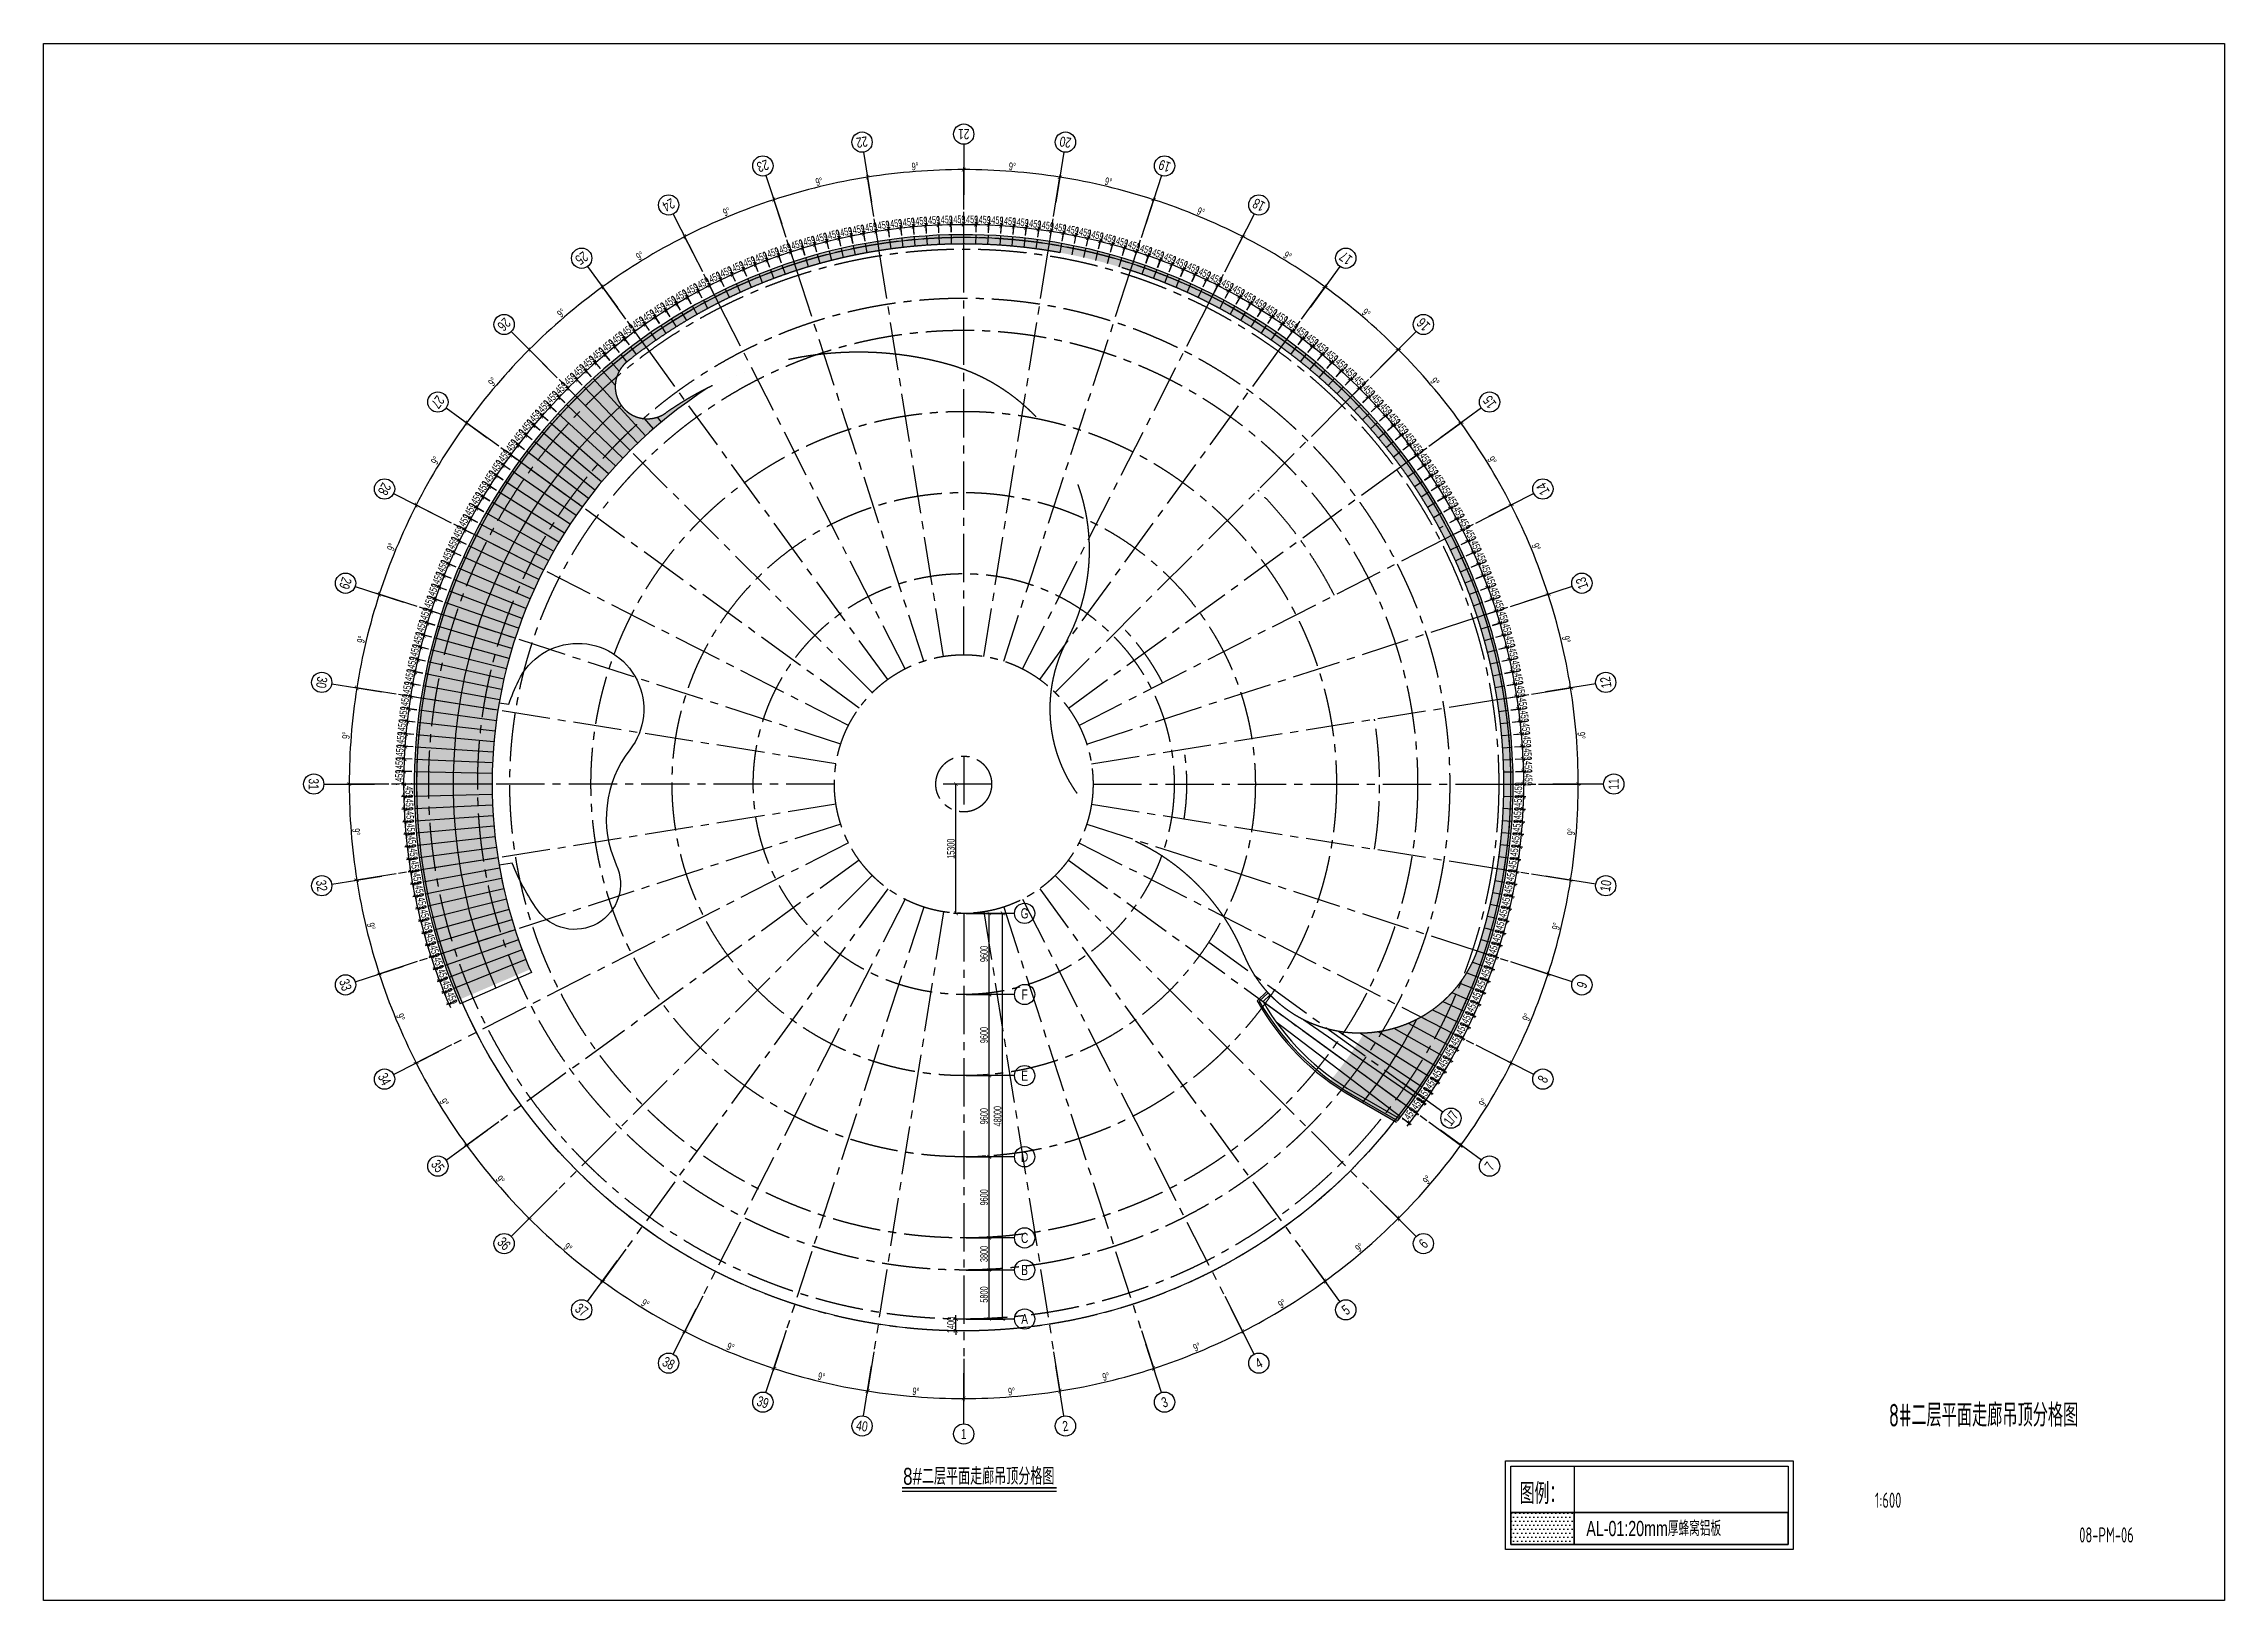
# Model space of a CAD drawing. Extents: x 104132 to 3338343, y -1228862 to 1409848.
# Drawn here: x 1394132 to 1652132, y 138 to 184338 of the extents above; entities that cross this region are included whole.
import ezdxf
from ezdxf.enums import TextEntityAlignment as Align

# ---------------------------------------------------------------- set-up
doc = ezdxf.new("R2010")
doc.units = 0
for name, pattern in [('CENTER', [50.800000000000004, 31.75, -6.35, 6.35, -6.35]), ('CENTER2', [28.575000000000003, 19.05, -3.175, 3.175, -3.175]), ('HIDDEN', [9.524999999999999, 6.35, -3.175])]:
    doc.linetypes.add(name, pattern=pattern)
doc.layers.get('0').update_dxf_attribs({"color": 8})
doc.layers.get('Defpoints').update_dxf_attribs({"color": 8})
for name, color, linetype in [('#填充层', 8, 'Continuous'), ('#幕墙线-平面', 8, 'Continuous'), ('#文字', 8, 'Continuous'), ('#标注', 8, 'Continuous'), ('#虚线', 8, 'HIDDEN'), ('#轴线', 8, 'CENTER2'), ('A-FLOR-UNDR', 8, 'Continuous'), ('C-SHET-SHBD', 8, 'Continuous'), ('dim', 8, 'Continuous'), ('DOTE', 8, 'CENTER'), ('IEL-FINE', 8, 'Continuous')]:
    doc.layers.add(name, color=color, linetype=linetype)
doc.styles.add('#文字', font='jrs.shx', dxfattribs={"width": 0.7, "bigfont": 'hztxt.shx'})
doc.styles.add('JHZX', font='jrs.shx', dxfattribs={"width": 0.6, "bigfont": 'jhz.shx'})
doc.styles.add('XD2008', font='xd-hzs.shx', dxfattribs={"width": 0.7, "bigfont": 'xd-hztxt.shx'})
doc.dimstyles.new('JZBZ-300', dxfattribs={"dimscale": 300, "dimtxt": 3, "dimasz": 1.5, "dimexe": 1, "dimexo": 1, "dimgap": 0.5, "dimtad": 1, "dimdec": 0, "dimdsep": 46, "dimtxsty": 'JHZX', "dimblk1": 'ARCHTICK', "dimblk2": 'ARCHTICK', "dimsah": 1, "dimcen": 0, "dimclrd": 1, "dimclre": 1, "dimclrt": 2, "dimadec": 3, "dimazin": 2, "dimtfac": 1, "dimtdec": 0, "dimtix": 1, "dimtmove": 0, "dimatfit": 3, "dimfxl": 1, "dimtolj": 1, "dimlwd": -1, "dimlwe": -1, "dimarcsym": 1})

# ---------------------------------------------------------------- blocks, each defined once
blk = doc.blocks.new('_ARCHTICK')
at = {"color": 0, "linetype": 'ByBlock', "const_width": 0.15}
blk.add_lwpolyline([(-0.5, -0.5), (0.5, 0.5)], dxfattribs=at)
blk = doc.blocks.new('*D51')
at = {"layer": '#标注', "color": 1, "ltscale": 300, "transparency": 16777216}
for p, q in [((571167.8558583849, -210645.8909567605), (570251.3751378041, -210645.8909567605)), ((570551.3751378041, -210645.8909567605), (570551.3751378041, -210195.8909567605)), ((570551.3751378041, -212045.8909567605), (570551.3751378041, -210645.8909567605)), ((571167.8558583849, -212045.8909567605), (570251.3751378041, -212045.8909567605)), ((570551.3751378041, -212045.8909567605), (570551.3751378041, -212495.8909567605))]:
    blk.add_line(p, q, dxfattribs=at)
at = {"layer": 'Defpoints', "color": 0, "ltscale": 300, "transparency": 16777216}
for p in [(570551.3751378041, -210645.8909567605), (571467.8558583849, -210645.8909567605), (571467.8558583849, -212045.8909567605)]:
    blk.add_point(p, dxfattribs=at)
at = {"layer": '#标注', "color": 1, "ltscale": 300, "transparency": 16777216, "xscale": 450, "yscale": 450, "zscale": 450}
for p, rotation in [((570551.3751378041, -210645.8909567605), 270), ((570551.3751378041, -212045.8909567605), 90)]:
    blk.add_blockref('_ARCHTICK', p, dxfattribs=dict(at, rotation=rotation))
at = {"layer": '#标注', "color": 2, "ltscale": 300, "transparency": 16777216, "insert": (569951.375137804, -211345.8909567606), "char_height": 900, "attachment_point": 5, "rotation": 90, "style": 'JHZX'}
blk.add_mtext('\\A1;1400', dxfattribs=at)
blk = doc.blocks.new('*D52')
at = {"layer": '#标注', "color": 1, "ltscale": 300, "transparency": 16777216}
for p, q in [((571167.8558583849, -147345.8909567604), (570251.3751378041, -147345.8909567604)), ((570551.3751378041, -162645.8909567604), (570551.3751378041, -147345.8909567604)), ((571167.8558583849, -162645.8909567604), (570251.3751378041, -162645.8909567604))]:
    blk.add_line(p, q, dxfattribs=at)
at = {"layer": 'Defpoints', "color": 0, "ltscale": 300, "transparency": 16777216}
for p in [(570551.3751378041, -147345.8909567604), (571467.8558583849, -147345.8909567604), (571467.8558583849, -162645.8909567604)]:
    blk.add_point(p, dxfattribs=at)
at = {"layer": '#标注', "color": 1, "ltscale": 300, "transparency": 16777216, "xscale": 450, "yscale": 450, "zscale": 450}
for p, rotation in [((570551.3751378041, -147345.8909567604), 90), ((570551.3751378041, -162645.8909567604), 270)]:
    blk.add_blockref('_ARCHTICK', p, dxfattribs=dict(at, rotation=rotation))
at = {"layer": '#标注', "color": 2, "ltscale": 300, "transparency": 16777216, "insert": (569951.375137804, -154995.8909567606), "char_height": 900, "attachment_point": 5, "rotation": 90, "style": 'JHZX'}
blk.add_mtext('\\A1;15300', dxfattribs=at)
blk = doc.blocks.new('*D53')
at = {"layer": '#标注', "color": 1, "ltscale": 300, "transparency": 16777216}
for p, q in [((560830.3122356487, -214508.6981172297), (560048.1399104478, -219447.1398202058)), ((571467.8558583845, -215345.8909567602), (571467.8558583846, -220345.8909567604))]:
    blk.add_line(p, q, dxfattribs=at)
blk.add_arc((571467.8558583825, -147345.8909567606), 72699.9999999998, 261.0000000000014, 270.0000000000016, dxfattribs=at)
at = {"layer": 'Defpoints', "color": 0, "ltscale": 300, "transparency": 16777216}
for p in [(571467.8558583825, -147345.8909567606), (560877.2425751607, -214212.3916150512), (571467.8558583845, -215045.8909567602), (563868.6365788261, -219647.6327500341)]:
    blk.add_point(p, dxfattribs=at)
at = {"layer": '#标注', "color": 1, "ltscale": 300, "transparency": 16777216, "xscale": 450, "yscale": 450, "zscale": 450}
for p, rotation in [((560095.0702499596, -219150.8333180272), 171.0000000000014), ((571467.8558583846, -220045.8909567604), 1.598721155460225e-12)]:
    blk.add_blockref('_ARCHTICK', p, dxfattribs=dict(at, rotation=rotation))
at = {"layer": '#标注', "color": 2, "ltscale": 300, "transparency": 16777216, "insert": (565810.9550564069, -219223.6307189191), "char_height": 900, "attachment_point": 5, "rotation": 355.5000000000015, "style": 'JHZX'}
blk.add_mtext('\\A1;9°', dxfattribs=at)
blk = doc.blocks.new('*D54')
at = {"layer": '#标注', "color": 1, "ltscale": 300, "transparency": 16777216}
for p, q in [((571467.8558583847, -215345.8909567604), (571467.8558583846, -220345.8909567611)), ((582105.3994811202, -214508.6981172297), (582887.5718063214, -219447.1398202062))]:
    blk.add_line(p, q, dxfattribs=at)
blk.add_arc((571467.855858385, -147345.8909567613), 72699.99999999974, 269.9999999999998, 278.9999999999997, dxfattribs=at)
at = {"layer": 'Defpoints', "color": 0, "ltscale": 300, "transparency": 16777216}
for p in [(571467.855858385, -147345.8909567613), (571467.8558583846, -215045.8909567604), (582058.4691416081, -214212.3916150512), (575272.6798772465, -219946.2581334186)]:
    blk.add_point(p, dxfattribs=at)
at = {"layer": '#标注', "color": 1, "ltscale": 300, "transparency": 16777216, "xscale": 450, "yscale": 450, "zscale": 450}
for p, rotation in [((582840.6414668094, -219150.8333180276), 8.999999999999728), ((571467.8558583847, -220045.8909567611), 179.9999999999998)]:
    blk.add_blockref('_ARCHTICK', p, dxfattribs=dict(at, rotation=rotation))
at = {"layer": '#标注', "color": 2, "ltscale": 300, "transparency": 16777216, "insert": (577124.7566603622, -219223.6307189195), "char_height": 900, "attachment_point": 5, "rotation": 4.499999999999822, "style": 'JHZX'}
blk.add_mtext('\\A1;9°', dxfattribs=at)
blk = doc.blocks.new('*D55')
at = {"layer": '#标注', "color": 1, "ltscale": 300, "transparency": 16777216}
for p, q in [((592481.0114758811, -212017.7340648309), (594026.0964477562, -216773.0166463078)), ((582105.3994811205, -214508.6981172299), (582887.5718063217, -219447.1398202066))]:
    blk.add_line(p, q, dxfattribs=at)
blk.add_arc((571467.8558583854, -147345.8909567615), 72699.99999999991, 278.9999999999996, 287.9999999999997, dxfattribs=at)
at = {"layer": 'Defpoints', "color": 0, "ltscale": 300, "transparency": 16777216}
for p in [(571467.8558583854, -147345.8909567615), (592388.3063775686, -211732.4171099424), (582058.4691416085, -214212.3916150513), (586583.035780836, -218457.2215301092)]:
    blk.add_point(p, dxfattribs=at)
at = {"layer": '#标注', "color": 1, "ltscale": 300, "transparency": 16777216, "xscale": 450, "yscale": 450, "zscale": 450}
for p, rotation in [((593933.3913494437, -216487.6996914193), 17.99999999999962), ((582840.6414668097, -219150.8333180281), 188.9999999999996)]:
    blk.add_blockref('_ARCHTICK', p, dxfattribs=dict(at, rotation=rotation))
at = {"layer": '#标注', "color": 2, "ltscale": 300, "transparency": 16777216, "insert": (588299.2665923957, -217453.762217434), "char_height": 900, "attachment_point": 5, "rotation": 13.49999999999967, "style": 'JHZX'}
blk.add_mtext('\\A1;9°', dxfattribs=at)
blk = doc.blocks.new('*D56')
at = {"layer": '#标注', "color": 1, "ltscale": 300, "transparency": 16777216}
for p, q in [((602339.2098406734, -207934.3346015695), (604609.1623393708, -212389.3672225107)), ((592481.011475881, -212017.7340648308), (594026.0964477556, -216773.0166463059))]:
    blk.add_line(p, q, dxfattribs=at)
blk.add_arc((571467.8558583844, -147345.8909567611), 72699.99999999863, 288.0000000000003, 297.0000000000001, dxfattribs=at)
at = {"layer": 'Defpoints', "color": 0, "ltscale": 300, "transparency": 16777216}
for p in [(571467.8558583844, -147345.8909567611), (602203.0126907516, -207667.032644313), (592388.3063775685, -211732.4171099422), (597521.2057903275, -215217.1879631063)]:
    blk.add_point(p, dxfattribs=at)
at = {"layer": '#标注', "color": 1, "ltscale": 300, "transparency": 16777216, "xscale": 450, "yscale": 450, "zscale": 450}
for p, rotation in [((604472.9651894489, -212122.0652652542), 27.00000000000006), ((593933.391349443, -216487.6996914174), 198.0000000000004)]:
    blk.add_blockref('_ARCHTICK', p, dxfattribs=dict(at, rotation=rotation))
at = {"layer": '#标注', "color": 2, "ltscale": 300, "transparency": 16777216, "insert": (599059.3313319071, -213957.6052508235), "char_height": 900, "attachment_point": 5, "rotation": 22.500000000000227, "style": 'JHZX'}
blk.add_mtext('\\A1;9°', dxfattribs=at)
blk = doc.blocks.new('*D8')
at = {"layer": '#标注', "color": 1, "ltscale": 300, "transparency": 16777216}
for p, q in [((611437.2530142723, -202359.0465742569), (614376.1792757345, -206404.1315461313)), ((602339.2098406734, -207934.3346015695), (604609.1623393709, -212389.367222511))]:
    blk.add_line(p, q, dxfattribs=at)
blk.add_arc((571467.8558583847, -147345.8909567615), 72699.9999999984, 296.9999999999999, 306.0000000000001, dxfattribs=at)
at = {"layer": 'Defpoints', "color": 0, "ltscale": 300, "transparency": 16777216}
for p in [(571467.8558583847, -147345.8909567615), (611260.9174385846, -202116.3414759445), (602203.0126907515, -207667.032644313), (607817.8558583839, -210305.9378118888)]:
    blk.add_point(p, dxfattribs=at)
at = {"layer": '#标注', "color": 1, "ltscale": 300, "transparency": 16777216, "xscale": 450, "yscale": 450, "zscale": 450}
for p, rotation in [((614199.8437000468, -206161.4264478189), 36.00000000000011), ((604472.965189449, -212122.0652652545), 206.9999999999999)]:
    blk.add_blockref('_ARCHTICK', p, dxfattribs=dict(at, rotation=rotation))
at = {"layer": '#标注', "color": 2, "ltscale": 300, "transparency": 16777216, "insert": (609140.0023744039, -208821.2468066902), "char_height": 900, "attachment_point": 5, "rotation": 31.499999999999975, "style": 'JHZX'}
blk.add_mtext('\\A1;9°', dxfattribs=at)
blk = doc.blocks.new('*D9')
at = {"layer": '#标注', "color": 1, "ltscale": 300, "transparency": 16777216}
for p, q in [((619551.1169790693, -195429.1520774458), (623086.6508850023, -198964.6859833787)), ((611437.2530142724, -202359.0465742571), (614376.1792757349, -206404.1315461319))]:
    blk.add_line(p, q, dxfattribs=at)
blk.add_arc((571467.8558583842, -147345.8909567614), 72699.99999999967, 306.0000000000004, 315.0000000000004, dxfattribs=at)
at = {"layer": 'Defpoints', "color": 0, "ltscale": 300, "transparency": 16777216}
for p in [(571467.8558583842, -147345.8909567614), (619338.9849447133, -195217.0200430898), (611260.9174385847, -202116.3414759446), (617219.4482877076, -203844.4023546826)]:
    blk.add_point(p, dxfattribs=at)
at = {"layer": '#标注', "color": 1, "ltscale": 300, "transparency": 16777216, "xscale": 450, "yscale": 450, "zscale": 450}
for p, rotation in [((622874.5188506464, -198752.5539490228), 45.0000000000004), ((614199.8437000472, -206161.4264478196), 216.0000000000004)]:
    blk.add_blockref('_ARCHTICK', p, dxfattribs=dict(at, rotation=rotation))
at = {"layer": '#标注', "color": 2, "ltscale": 300, "transparency": 16777216, "insert": (618293.0601429907, -202171.1610765231), "char_height": 900, "attachment_point": 5, "rotation": 40.50000000000043, "style": 'JHZX'}
blk.add_mtext('\\A1;9°', dxfattribs=at)
blk = doc.blocks.new('*D10')
at = {"layer": '#标注', "color": 1, "ltscale": 300, "transparency": 16777216}
for p, q in [((626481.0114758805, -187315.2881126486), (630526.0964477555, -190254.2143741112)), ((619551.1169790693, -195429.1520774457), (623086.6508850022, -198964.6859833786))]:
    blk.add_line(p, q, dxfattribs=at)
blk.add_arc((571467.8558583849, -147345.8909567606), 72699.99999999955, 314.9999999999995, 323.9999999999997, dxfattribs=at)
at = {"layer": 'Defpoints', "color": 0, "ltscale": 300, "transparency": 16777216}
for p in [(571467.8558583849, -147345.8909567606), (626238.306377568, -187138.9525369609), (619338.9849447133, -195217.0200430897), (625494.4846705908, -195991.6860390497)]:
    blk.add_point(p, dxfattribs=at)
at = {"layer": '#标注', "color": 1, "ltscale": 300, "transparency": 16777216, "xscale": 450, "yscale": 450, "zscale": 450}
for p, rotation in [((630283.391349443, -190077.8787984235), 53.99999999999972), ((622874.5188506462, -198752.5539490228), 224.9999999999996)]:
    blk.add_blockref('_ARCHTICK', p, dxfattribs=dict(at, rotation=rotation))
at = {"layer": '#标注', "color": 2, "ltscale": 300, "transparency": 16777216, "insert": (626293.1259781464, -194171.0952413669), "char_height": 900, "attachment_point": 5, "rotation": 49.499999999999666, "style": 'JHZX'}
blk.add_mtext('\\A1;9°', dxfattribs=at)
blk = doc.blocks.new('*D11')
at = {"layer": '#标注', "color": 1, "ltscale": 300, "transparency": 16777216}
for p, q in [((632056.2995031932, -178217.2449390499), (636511.3321241371, -180487.1974377486)), ((626481.0114758806, -187315.2881126489), (630526.0964477571, -190254.2143741127))]:
    blk.add_line(p, q, dxfattribs=at)
blk.add_arc((571467.8558583847, -147345.8909567613), 72700.00000000153, 324.0000000000001, 333.0000000000003, dxfattribs=at)
at = {"layer": 'Defpoints', "color": 0, "ltscale": 300, "transparency": 16777216}
for p in [(571467.8558583847, -147345.8909567613), (631788.9975459366, -178081.047789128), (626238.306377568, -187138.9525369612), (632439.2061480185, -186941.1488023545)]:
    blk.add_point(p, dxfattribs=at)
at = {"layer": '#标注', "color": 1, "ltscale": 300, "transparency": 16777216, "xscale": 450, "yscale": 450, "zscale": 450}
for p, rotation in [((636244.0301668806, -180351.0002878268), 63.00000000000026), ((630283.3913494446, -190077.878798425), 234.0000000000001)]:
    blk.add_blockref('_ARCHTICK', p, dxfattribs=dict(at, rotation=rotation))
at = {"layer": '#标注', "color": 2, "ltscale": 300, "transparency": 16777216, "insert": (632943.2117083162, -185018.0374727818), "char_height": 900, "attachment_point": 5, "rotation": 58.500000000000206, "style": 'JHZX'}
blk.add_mtext('\\A1;9°', dxfattribs=at)
blk = doc.blocks.new('*D12')
at = {"layer": '#标注', "color": 1, "ltscale": 300, "transparency": 16777216}
for p, q in [((636139.6989664544, -168359.046574257), (640894.981547929, -169904.1315461313)), ((632056.2995031931, -178217.2449390499), (636511.3321241337, -180487.1974377469))]:
    blk.add_line(p, q, dxfattribs=at)
blk.add_arc((571467.8558583849, -147345.8909567616), 72699.99999999758, 333.0000000000003, 342.0000000000006, dxfattribs=at)
at = {"layer": 'Defpoints', "color": 0, "ltscale": 300, "transparency": 16777216}
for p in [(571467.8558583849, -147345.8909567616), (635854.3820115657, -168266.3414759445), (637882.6106289999, -176915.6449083708), (631788.9975459365, -178081.047789128)]:
    blk.add_point(p, dxfattribs=at)
at = {"layer": '#标注', "color": 1, "ltscale": 300, "transparency": 16777216, "xscale": 450, "yscale": 450, "zscale": 450}
for p, rotation in [((640609.6645930404, -169811.4264478188), 72.00000000000054), ((636244.0301668772, -180351.0002878251), 243.0000000000004)]:
    blk.add_blockref('_ARCHTICK', p, dxfattribs=dict(at, rotation=rotation))
at = {"layer": '#标注', "color": 2, "ltscale": 300, "transparency": 16777216, "insert": (638079.5701524466, -174937.3664302831), "char_height": 900, "attachment_point": 5, "rotation": 67.50000000000048, "style": 'JHZX'}
blk.add_mtext('\\A1;9°', dxfattribs=at)
blk = doc.blocks.new('*D13')
at = {"layer": '#标注', "color": 1, "ltscale": 300, "transparency": 16777216}
for p, q in [((638630.6630188532, -157983.4345794966), (643569.1047218282, -158765.6069046977)), ((636139.6989664545, -168359.046574257), (640894.9815479296, -169904.1315461315))]:
    blk.add_line(p, q, dxfattribs=at)
blk.add_arc((571467.8558583849, -147345.8909567611), 72699.9999999984, 342.0000000000002, 351, dxfattribs=at)
at = {"layer": 'Defpoints', "color": 0, "ltscale": 300, "transparency": 16777216}
for p in [(571467.8558583849, -147345.8909567611), (638334.3565166746, -157936.5042399845), (641690.6634295986, -166162.0355357138), (635854.3820115658, -168266.3414759445)]:
    blk.add_point(p, dxfattribs=at)
at = {"layer": '#标注', "color": 1, "ltscale": 300, "transparency": 16777216, "xscale": 450, "yscale": 450, "zscale": 450}
for p, rotation in [((643272.7982196498, -158718.6765651856), 81.00000000000004), ((640609.6645930411, -169811.426447819), 252.0000000000002)]:
    blk.add_blockref('_ARCHTICK', p, dxfattribs=dict(at, rotation=rotation))
at = {"layer": '#标注', "color": 2, "ltscale": 300, "transparency": 16777216, "insert": (641575.7271190558, -164177.3016907713), "char_height": 900, "attachment_point": 5, "rotation": 76.50000000000013, "style": 'JHZX'}
blk.add_mtext('\\A1;9°', dxfattribs=at)
blk = doc.blocks.new('*D14')
at = {"layer": '#标注', "color": 1, "ltscale": 300, "transparency": 16777216}
for p, q in [((639467.8558583839, -147345.8909567613), (644467.8558583829, -147345.8909567613)), ((638630.6630188533, -157983.4345794966), (643569.104721828, -158765.6069046975))]:
    blk.add_line(p, q, dxfattribs=at)
blk.add_arc((571467.8558583847, -147345.8909567613), 72699.99999999805, 351.0000000000002, 0, dxfattribs=at)
at = {"layer": 'Defpoints', "color": 0, "ltscale": 300, "transparency": 16777216}
for p in [(571467.8558583847, -147345.8909567613), (639167.8558583839, -147345.8909567613), (643769.5976516563, -154945.1102363193), (638334.3565166747, -157936.5042399845)]:
    blk.add_point(p, dxfattribs=at)
at = {"layer": '#标注', "color": 1, "ltscale": 300, "transparency": 16777216, "xscale": 450, "yscale": 450, "zscale": 450}
for p, rotation in [((644167.8558583828, -147345.8909567613), 90), ((643272.7982196494, -158718.6765651855), 261.0000000000002)]:
    blk.add_blockref('_ARCHTICK', p, dxfattribs=dict(at, rotation=rotation))
at = {"layer": '#标注', "color": 2, "ltscale": 300, "transparency": 16777216, "insert": (643345.5956205411, -153002.7917587387), "char_height": 900, "attachment_point": 5, "rotation": 85.50000000000013, "style": 'JHZX'}
blk.add_mtext('\\A1;9°', dxfattribs=at)
blk = doc.blocks.new('*D15')
at = {"layer": '#标注', "color": 1, "ltscale": 300, "transparency": 16777216}
for p, q in [((638630.663018853, -136708.3473340251), (643569.1047218255, -135926.1750088245)), ((639467.8558583838, -147345.8909567613), (644467.8558583803, -147345.8909567613))]:
    blk.add_line(p, q, dxfattribs=at)
blk.add_arc((571467.8558583845, -147345.8909567611), 72699.99999999584, 359.9999999999998, 9.000000000000266, dxfattribs=at)
at = {"layer": 'Defpoints', "color": 0, "ltscale": 300, "transparency": 16777216}
for p in [(638334.3565166745, -136755.2776735372), (644068.2230350379, -143541.0669378993), (571467.8558583845, -147345.8909567611), (639167.8558583838, -147345.8909567613)]:
    blk.add_point(p, dxfattribs=at)
at = {"layer": '#标注', "color": 1, "ltscale": 300, "transparency": 16777216, "xscale": 450, "yscale": 450, "zscale": 450}
for p, rotation in [((643272.7982196469, -135973.1053483366), 99.00000000000026), ((644167.8558583803, -147345.8909567613), 269.9999999999998)]:
    blk.add_blockref('_ARCHTICK', p, dxfattribs=dict(at, rotation=rotation))
at = {"layer": '#标注', "color": 2, "ltscale": 300, "transparency": 16777216, "insert": (644541.8964210186, -141594.8392399104), "char_height": 900, "attachment_point": 5, "rotation": 274.5, "style": 'JHZX'}
blk.add_mtext('\\A1;9°', dxfattribs=at)
blk = doc.blocks.new('*D16')
at = {"layer": '#标注', "color": 1, "ltscale": 300, "transparency": 16777216}
for p, q in [((636139.6989664541, -126332.7353392647), (640894.9815479286, -124787.6503673903)), ((638630.6630188532, -136708.3473340253), (643569.1047218275, -135926.1750088242))]:
    blk.add_line(p, q, dxfattribs=at)
blk.add_arc((571467.8558583847, -147345.8909567618), 72699.99999999792, 9.000000000000801, 18.00000000000079, dxfattribs=at)
at = {"layer": 'Defpoints', "color": 0, "ltscale": 300, "transparency": 16777216}
for p in [(635854.3820115655, -126425.4404375772), (642579.1864317302, -132230.7110343101), (638334.3565166745, -136755.2776735373), (571467.8558583847, -147345.8909567618)]:
    blk.add_point(p, dxfattribs=at)
at = {"layer": '#标注', "color": 1, "ltscale": 300, "transparency": 16777216, "xscale": 450, "yscale": 450, "zscale": 450}
for p, rotation in [((640609.6645930401, -124880.3554657027), 108.0000000000008), ((643272.7982196491, -135973.1053483362), 279.0000000000009)]:
    blk.add_blockref('_ARCHTICK', p, dxfattribs=dict(at, rotation=rotation))
at = {"layer": '#标注', "color": 2, "ltscale": 300, "transparency": 16777216, "insert": (642742.5710235322, -130234.3457861234), "char_height": 900, "attachment_point": 5, "rotation": 283.5000000000008, "style": 'JHZX'}
blk.add_mtext('\\A1;9°', dxfattribs=at)
blk = doc.blocks.new('*D17')
at = {"layer": '#标注', "color": 1, "ltscale": 300, "transparency": 16777216}
for p, q in [((632056.2995031925, -116474.5369744713), (636511.3321241335, -114204.5844757739)), ((636139.6989664542, -126332.7353392647), (640894.9815479291, -124787.6503673901))]:
    blk.add_line(p, q, dxfattribs=at)
blk.add_arc((571467.8558583846, -147345.8909567611), 72699.99999999828, 18.00000000000024, 27.00000000000086, dxfattribs=at)
at = {"layer": 'Defpoints', "color": 0, "ltscale": 300, "transparency": 16777216}
for p in [(631788.9975459359, -116610.7341243932), (639339.1528647294, -121292.5410248179), (635854.3820115656, -126425.4404375772), (571467.8558583846, -147345.8909567611)]:
    blk.add_point(p, dxfattribs=at)
at = {"layer": '#标注', "color": 1, "ltscale": 300, "transparency": 16777216, "xscale": 450, "yscale": 450, "zscale": 450}
for p, rotation in [((636244.0301668771, -114340.7816256958), 117.0000000000009), ((640609.6645930406, -124880.3554657027), 288.0000000000002)]:
    blk.add_blockref('_ARCHTICK', p, dxfattribs=dict(at, rotation=rotation))
at = {"layer": '#标注', "color": 2, "ltscale": 300, "transparency": 16777216, "insert": (639188.2255914601, -119295.1953644), "char_height": 900, "attachment_point": 5, "rotation": 292.50000000000057, "style": 'JHZX'}
blk.add_mtext('\\A1;9°', dxfattribs=at)
blk = doc.blocks.new('*D18')
at = {"layer": '#标注', "color": 1, "ltscale": 300, "transparency": 16777216}
for p, q in [((626481.0114758797, -107376.493800873), (630526.0964477548, -104437.5675394103)), ((632056.2995031923, -116474.5369744716), (636511.3321241345, -114204.5844757736))]:
    blk.add_line(p, q, dxfattribs=at)
blk.add_arc((571467.8558583847, -147345.8909567615), 72699.99999999939, 27.00000000000117, 36.00000000000097, dxfattribs=at)
at = {"layer": 'Defpoints', "color": 0, "ltscale": 300, "transparency": 16777216}
for p in [(626238.3063775672, -107552.8293765608), (634427.9027135123, -110995.8909567607), (631788.9975459358, -116610.7341243934), (571467.8558583847, -147345.8909567615)]:
    blk.add_point(p, dxfattribs=at)
at = {"layer": '#标注', "color": 1, "ltscale": 300, "transparency": 16777216, "xscale": 450, "yscale": 450, "zscale": 450}
for p, rotation in [((630283.3913494423, -104613.9031150981), 126.000000000001), ((636244.0301668779, -114340.7816256954), 297.0000000000011)]:
    blk.add_blockref('_ARCHTICK', p, dxfattribs=dict(at, rotation=rotation))
at = {"layer": '#标注', "color": 2, "ltscale": 300, "transparency": 16777216, "insert": (633966.3799055385, -109046.7461630816), "char_height": 900, "attachment_point": 5, "rotation": 301.5000000000011, "style": 'JHZX'}
blk.add_mtext('\\A1;9°', dxfattribs=at)
blk = doc.blocks.new('*D19')
at = {"layer": '#标注', "color": 1, "ltscale": 300, "transparency": 16777216}
for p, q in [((619551.1169790691, -99262.62983607664), (623086.650885002, -95727.09593014367)), ((626481.0114758799, -107376.4938008729), (630526.0964477547, -104437.5675394103))]:
    blk.add_line(p, q, dxfattribs=at)
blk.add_arc((571467.8558583846, -147345.8909567615), 72699.9999999996, 36.00000000000093, 45.00000000000025, dxfattribs=at)
at = {"layer": 'Defpoints', "color": 0, "ltscale": 300, "transparency": 16777216}
for p in [(619338.9849447131, -99474.76187043265), (627966.3672563055, -101594.2985274379), (626238.3063775674, -107552.8293765606), (571467.8558583846, -147345.8909567615)]:
    blk.add_point(p, dxfattribs=at)
at = {"layer": '#标注', "color": 1, "ltscale": 300, "transparency": 16777216, "xscale": 450, "yscale": 450, "zscale": 450}
for p, rotation in [((622874.5188506462, -95939.22796449962), 135.0000000000003), ((630283.3913494423, -104613.903115098), 306.0000000000009)]:
    blk.add_blockref('_ARCHTICK', p, dxfattribs=dict(at, rotation=rotation))
at = {"layer": '#标注', "color": 2, "ltscale": 300, "transparency": 16777216, "insert": (627205.6131368661, -99741.34901415877), "char_height": 900, "attachment_point": 5, "rotation": 310.5000000000006, "style": 'JHZX'}
blk.add_mtext('\\A1;9°', dxfattribs=at)
blk = doc.blocks.new('*D20')
at = {"layer": '#标注', "color": 1, "ltscale": 300, "transparency": 16777216}
for p, q in [((611437.2530142721, -92332.73533926537), (614376.1792757344, -88287.65036739077)), ((619551.1169790693, -99262.6298360764), (623086.6508850018, -95727.0959301439))]:
    blk.add_line(p, q, dxfattribs=at)
blk.add_arc((571467.8558583846, -147345.8909567611), 72699.9999999988, 45.00000000000006, 54.00000000000018, dxfattribs=at)
at = {"layer": 'Defpoints', "color": 0, "ltscale": 300, "transparency": 16777216}
for p in [(611260.9174385843, -92575.4404375779), (620113.6509406727, -93319.26214455531), (619338.9849447133, -99474.76187043235), (571467.8558583846, -147345.8909567611)]:
    blk.add_point(p, dxfattribs=at)
at = {"layer": '#标注', "color": 1, "ltscale": 300, "transparency": 16777216, "xscale": 450, "yscale": 450, "zscale": 450}
for p, rotation in [((614199.8437000467, -88530.35546570327), 144.0000000000002), ((622874.5188506457, -95939.22796449988), 315.0000000000001)]:
    blk.add_blockref('_ARCHTICK', p, dxfattribs=dict(at, rotation=rotation))
at = {"layer": '#标注', "color": 2, "ltscale": 300, "transparency": 16777216, "insert": (619072.3978009862, -91608.13367827961), "char_height": 900, "attachment_point": 5, "rotation": 319.50000000000006, "style": 'JHZX'}
blk.add_mtext('\\A1;9°', dxfattribs=at)
blk = doc.blocks.new('*D21')
at = {"layer": '#标注', "color": 1, "ltscale": 300, "transparency": 16777216}
for p, q in [((602339.2098406723, -86757.44731195256), (604609.16233937, -82302.41469101046)), ((611437.2530142722, -92332.73533926546), (614376.1792757347, -88287.65036739063))]:
    blk.add_line(p, q, dxfattribs=at)
blk.add_arc((571467.8558583846, -147345.8909567613), 72699.99999999927, 54.00000000000014, 63.00000000000104, dxfattribs=at)
at = {"layer": 'Defpoints', "color": 0, "ltscale": 300, "transparency": 16777216}
for p in [(602203.0126907504, -87024.74926920907), (611063.1137039763, -86374.54066712924), (611260.9174385845, -92575.44043757793), (571467.8558583846, -147345.8909567613)]:
    blk.add_point(p, dxfattribs=at)
at = {"layer": '#标注', "color": 1, "ltscale": 300, "transparency": 16777216, "xscale": 450, "yscale": 450, "zscale": 450}
for p, rotation in [((604472.9651894482, -82569.71664826697), 153.000000000001), ((614199.8437000469, -88530.35546570309), 324.0000000000002)]:
    blk.add_blockref('_ARCHTICK', p, dxfattribs=dict(at, rotation=rotation))
at = {"layer": '#标注', "color": 2, "ltscale": 300, "transparency": 16777216, "insert": (609767.0006520626, -84847.36690960653), "char_height": 900, "attachment_point": 5, "rotation": 328.5000000000006, "style": 'JHZX'}
blk.add_mtext('\\A1;9°', dxfattribs=at)
blk = doc.blocks.new('*D22')
at = {"layer": '#标注', "color": 1, "ltscale": 300, "transparency": 16777216}
for p, q in [((592481.0114758802, -82674.04784869152), (594026.0964477549, -77918.7652672159)), ((602339.2098406722, -86757.4473119526), (604609.1623393699, -82302.41469101075))]:
    blk.add_line(p, q, dxfattribs=at)
blk.add_arc((571467.8558583847, -147345.8909567613), 72699.99999999888, 63.00000000000121, 72.00000000000063, dxfattribs=at)
at = {"layer": 'Defpoints', "color": 0, "ltscale": 300, "transparency": 16777216}
for p in [(601037.6098099938, -80931.13618614472), (592388.3063775677, -82959.3648035801), (602203.0126907503, -87024.7492692091), (571467.8558583847, -147345.8909567613)]:
    blk.add_point(p, dxfattribs=at)
at = {"layer": '#标注', "color": 1, "ltscale": 300, "transparency": 16777216, "xscale": 450, "yscale": 450, "zscale": 450}
for p, rotation in [((593933.3913494423, -78204.08222210442), 162.0000000000006), ((604472.9651894479, -82569.71664826723), 333.0000000000013)]:
    blk.add_blockref('_ARCHTICK', p, dxfattribs=dict(at, rotation=rotation))
at = {"layer": '#标注', "color": 2, "ltscale": 300, "transparency": 16777216, "insert": (599518.5514507444, -79625.52122368454), "char_height": 900, "attachment_point": 5, "rotation": 337.5000000000009, "style": 'JHZX'}
blk.add_mtext('\\A1;9°', dxfattribs=at)
blk = doc.blocks.new('*D23')
at = {"layer": '#标注', "color": 1, "ltscale": 300, "transparency": 16777216}
for p, q in [((582105.3994811188, -80183.08379629251), (582887.5718063198, -75244.64209331693)), ((592481.0114758803, -82674.04784869152), (594026.0964477549, -77918.76526721574))]:
    blk.add_line(p, q, dxfattribs=at)
blk.add_arc((571467.8558583849, -147345.8909567613), 72699.99999999903, 72.00000000000064, 81.00000000000144, dxfattribs=at)
at = {"layer": 'Defpoints', "color": 0, "ltscale": 300, "transparency": 16777216}
for p in [(590284.0004373366, -77123.08338554666), (582058.4691416067, -80479.39029847109), (592388.3063775678, -82959.3648035801), (571467.8558583849, -147345.8909567613)]:
    blk.add_point(p, dxfattribs=at)
at = {"layer": '#标注', "color": 1, "ltscale": 300, "transparency": 16777216, "xscale": 450, "yscale": 450, "zscale": 450}
for p, rotation in [((582840.6414668076, -75540.94859549543), 171.0000000000014), ((593933.3913494424, -78204.0822221043), 342.0000000000006)]:
    blk.add_blockref('_ARCHTICK', p, dxfattribs=dict(at, rotation=rotation))
at = {"layer": '#标注', "color": 2, "ltscale": 300, "transparency": 16777216, "insert": (588579.4010290212, -76071.17579161222), "char_height": 900, "attachment_point": 5, "rotation": 346.500000000001, "style": 'JHZX'}
blk.add_mtext('\\A1;9°', dxfattribs=at)
blk = doc.blocks.new('*D24')
at = {"layer": '#标注', "color": 1, "ltscale": 300, "transparency": 16777216}
for p, q in [((571467.8558583839, -79345.89095676226), (571467.8558583839, -74345.89095676236)), ((582105.3994811187, -80183.08379629266), (582887.5718063198, -75244.64209331703))]:
    blk.add_line(p, q, dxfattribs=at)
blk.add_arc((571467.8558583847, -147345.8909567615), 72699.99999999919, 81.00000000000142, 90.0000000000006, dxfattribs=at)
at = {"layer": 'Defpoints', "color": 0, "ltscale": 300, "transparency": 16777216}
for p in [(579067.0751379416, -75044.14916348875), (571467.855858384, -79645.89095676226), (582058.4691416066, -80479.3902984712), (571467.8558583847, -147345.8909567615)]:
    blk.add_point(p, dxfattribs=at)
at = {"layer": '#标注', "color": 1, "ltscale": 300, "transparency": 16777216, "xscale": 450, "yscale": 450, "zscale": 450}
for p, rotation in [((571467.8558583839, -74645.89095676238), 180.0000000000006), ((582840.6414668076, -75540.94859549557), 351.0000000000015)]:
    blk.add_blockref('_ARCHTICK', p, dxfattribs=dict(at, rotation=rotation))
at = {"layer": '#标注', "color": 2, "ltscale": 300, "transparency": 16777216, "insert": (577218.9075752344, -74271.85039412399), "char_height": 900, "attachment_point": 5, "rotation": 355.500000000001, "style": 'JHZX'}
blk.add_mtext('\\A1;9°', dxfattribs=at)
blk = doc.blocks.new('*D25')
at = {"layer": '#标注', "color": 1, "ltscale": 300, "transparency": 16777216}
for p, q in [((571467.8558583839, -79345.89095676223), (571467.8558583837, -74345.89095676172)), ((560830.3122356492, -80183.08379629289), (560048.139910448, -75244.64209331665))]:
    blk.add_line(p, q, dxfattribs=at)
blk.add_arc((571467.8558583849, -147345.8909567613), 72699.99999999958, 90.00000000000078, 98.99999999999999, dxfattribs=at)
at = {"layer": 'Defpoints', "color": 0, "ltscale": 300, "transparency": 16777216}
for p in [(567663.0318395222, -74745.52378010424), (571467.8558583839, -79645.89095676225), (560877.2425751614, -80479.39029847144), (571467.8558583849, -147345.8909567613)]:
    blk.add_point(p, dxfattribs=at)
at = {"layer": '#标注', "color": 1, "ltscale": 300, "transparency": 16777216, "xscale": 450, "yscale": 450, "zscale": 450}
blk.add_blockref('_ARCHTICK', (571467.8558583838, -74645.89095676172), dxfattribs=at)
at = {"layer": '#标注', "color": 1, "ltscale": 300, "transparency": 16777216, "xscale": 450, "yscale": 450, "zscale": 450, "rotation": 189}
blk.add_blockref('_ARCHTICK', (560095.0702499602, -75540.9485954952), dxfattribs=at)
at = {"layer": '#标注', "color": 2, "ltscale": 300, "transparency": 16777216, "insert": (565716.8041415333, -74271.85039412347), "char_height": 900, "attachment_point": 5, "rotation": 4.500000000000382, "style": 'JHZX'}
blk.add_mtext('\\A1;9°', dxfattribs=at)
blk = doc.blocks.new('*D26')
at = {"layer": '#标注', "color": 1, "ltscale": 300, "transparency": 16777216}
for p, q in [((560830.3122356494, -80183.08379629289), (560048.1399104483, -75244.64209331741)), ((550454.7002408874, -82674.04784869216), (548909.6152690126, -77918.7652672167))]:
    blk.add_line(p, q, dxfattribs=at)
blk.add_arc((571467.8558583849, -147345.8909567614), 72699.99999999886, 98.99999999999991, 108.0000000000012, dxfattribs=at)
at = {"layer": 'Defpoints', "color": 0, "ltscale": 300, "transparency": 16777216}
for p in [(556352.6759359336, -76234.56038341488), (560877.2425751615, -80479.39029847142), (550547.4053391998, -82959.3648035807), (571467.8558583849, -147345.8909567614)]:
    blk.add_point(p, dxfattribs=at)
at = {"layer": '#标注', "color": 1, "ltscale": 300, "transparency": 16777216, "xscale": 450, "yscale": 450, "zscale": 450}
for p, rotation in [((560095.0702499604, -75540.94859549595), 8.999999999999936), ((549002.3203673251, -78204.08222210522), 198.0000000000012)]:
    blk.add_blockref('_ARCHTICK', p, dxfattribs=dict(at, rotation=rotation))
at = {"layer": '#标注', "color": 2, "ltscale": 300, "transparency": 16777216, "insert": (554356.3106877466, -76071.17579161291), "char_height": 900, "attachment_point": 5, "rotation": 13.500000000000677, "style": 'JHZX'}
blk.add_mtext('\\A1;9°', dxfattribs=at)
blk = doc.blocks.new('*D27')
at = {"layer": '#标注', "color": 1, "ltscale": 300, "transparency": 16777216}
for p, q in [((550454.7002408872, -82674.04784869228), (548909.6152690122, -77918.76526721558)), ((540596.5018760939, -86757.44731195422), (538326.5493773957, -82302.41469101165))]:
    blk.add_line(p, q, dxfattribs=at)
blk.add_arc((571467.855858385, -147345.8909567613), 72700.00000000007, 108.0000000000014, 117.0000000000022, dxfattribs=at)
at = {"layer": 'Defpoints', "color": 0, "ltscale": 300, "transparency": 16777216}
for p in [(545414.5059264398, -79474.59395041544), (550547.4053391998, -82959.3648035808), (540732.6990260158, -87024.7492692107), (571467.855858385, -147345.8909567613)]:
    blk.add_point(p, dxfattribs=at)
at = {"layer": '#标注', "color": 1, "ltscale": 300, "transparency": 16777216, "xscale": 450, "yscale": 450, "zscale": 450}
for p, rotation in [((549002.3203673246, -78204.0822221041), 18.0000000000014), ((538462.7465273174, -82569.71664826816), 207.0000000000022)]:
    blk.add_blockref('_ARCHTICK', p, dxfattribs=dict(at, rotation=rotation))
at = {"layer": '#标注', "color": 2, "ltscale": 300, "transparency": 16777216, "insert": (543417.1602660218, -79625.52122368483), "char_height": 900, "attachment_point": 5, "rotation": 22.500000000001844, "style": 'JHZX'}
blk.add_mtext('\\A1;9°', dxfattribs=at)
blk = doc.blocks.new('*D28')
at = {"layer": '#标注', "color": 1, "ltscale": 300, "transparency": 16777216}
for p, q in [((540596.501876094, -86757.4473119542), (538326.5493773964, -82302.414691013)), ((531498.4587024979, -92332.73533926529), (528559.5324410358, -88287.65036739095))]:
    blk.add_line(p, q, dxfattribs=at)
blk.add_arc((571467.8558583849, -147345.8909567613), 72699.9999999985, 117.000000000002, 125.9999999999994, dxfattribs=at)
at = {"layer": 'Defpoints', "color": 0, "ltscale": 300, "transparency": 16777216}
for p in [(535117.8558583844, -84385.84410163469), (540732.6990260158, -87024.74926921068), (531674.7942781856, -92575.44043757775), (571467.8558583849, -147345.8909567613)]:
    blk.add_point(p, dxfattribs=at)
at = {"layer": '#标注', "color": 1, "ltscale": 300, "transparency": 16777216, "xscale": 450, "yscale": 450, "zscale": 450}
for p, rotation in [((538462.7465273183, -82569.7166482695), 27.00000000000201), ((528735.8680167235, -88530.35546570344), 215.9999999999994)]:
    blk.add_blockref('_ARCHTICK', p, dxfattribs=dict(at, rotation=rotation))
at = {"layer": '#标注', "color": 2, "ltscale": 300, "transparency": 16777216, "insert": (533168.7110647059, -84847.36690960819), "char_height": 900, "attachment_point": 5, "rotation": 31.500000000000764, "style": 'JHZX'}
blk.add_mtext('\\A1;9°', dxfattribs=at)
blk = doc.blocks.new('*D29')
at = {"layer": '#标注', "color": 1, "ltscale": 300, "transparency": 16777216}
for p, q in [((531498.4587024976, -92332.73533926537), (528559.5324410341, -88287.65036738905)), ((523384.5947377004, -99262.62983607655), (519849.0608317663, -95727.09593014244))]:
    blk.add_line(p, q, dxfattribs=at)
blk.add_arc((571467.8558583845, -147345.8909567613), 72700.00000000083, 125.9999999999994, 134.9999999999997, dxfattribs=at)
at = {"layer": 'Defpoints', "color": 0, "ltscale": 300, "transparency": 16777216}
for p in [(525716.2634290613, -90847.3795588385), (531674.7942781853, -92575.44043757787), (523596.7267720564, -99474.76187043253), (571467.8558583845, -147345.8909567613)]:
    blk.add_point(p, dxfattribs=at)
at = {"layer": '#标注', "color": 1, "ltscale": 300, "transparency": 16777216, "xscale": 450, "yscale": 450, "zscale": 450}
for p, rotation in [((528735.8680167219, -88530.35546570158), 35.99999999999944), ((520061.1928661222, -95939.22796449845), 224.9999999999997)]:
    blk.add_blockref('_ARCHTICK', p, dxfattribs=dict(at, rotation=rotation))
at = {"layer": '#标注', "color": 2, "ltscale": 300, "transparency": 16777216, "insert": (523863.3139157821, -91608.1336782781), "char_height": 900, "attachment_point": 5, "rotation": 40.49999999999954, "style": 'JHZX'}
blk.add_mtext('\\A1;9°', dxfattribs=at)
blk = doc.blocks.new('*D30')
at = {"layer": '#标注', "color": 1, "ltscale": 300, "transparency": 16777216}
for p, q in [((523384.5947377005, -99262.62983607649), (519849.0608317679, -95727.09593014393)), ((516454.7002408908, -107376.4938008714), (512409.6152690164, -104437.567539409))]:
    blk.add_line(p, q, dxfattribs=at)
blk.add_arc((571467.8558583849, -147345.8909567613), 72699.99999999884, 134.9999999999997, 143.9999999999977, dxfattribs=at)
at = {"layer": 'Defpoints', "color": 0, "ltscale": 300, "transparency": 16777216}
for p in [(517441.2270461799, -98700.09587447217), (523596.7267720564, -99474.76187043244), (516697.4053392033, -107552.8293765592), (571467.8558583849, -147345.8909567613)]:
    blk.add_point(p, dxfattribs=at)
at = {"layer": '#标注', "color": 1, "ltscale": 300, "transparency": 16777216, "xscale": 450, "yscale": 450, "zscale": 450}
for p, rotation in [((520061.1928661239, -95939.2279644999), 44.99999999999975), ((512652.3203673288, -104613.9031150968), 233.9999999999976)]:
    blk.add_blockref('_ARCHTICK', p, dxfattribs=dict(at, rotation=rotation))
at = {"layer": '#标注', "color": 2, "ltscale": 300, "transparency": 16777216, "insert": (515730.0985799045, -99741.34901415827), "char_height": 900, "attachment_point": 5, "rotation": 49.49999999999863, "style": 'JHZX'}
blk.add_mtext('\\A1;9°', dxfattribs=at)
blk = doc.blocks.new('*D31')
at = {"layer": '#标注', "color": 1, "ltscale": 300, "transparency": 16777216}
for p, q in [((516454.7002408908, -107376.4938008712), (512409.6152690162, -104437.5675394087)), ((510879.4122135768, -116474.5369744721), (506424.379592635, -114204.5844757743))]:
    blk.add_line(p, q, dxfattribs=at)
blk.add_arc((571467.8558583849, -147345.8909567616), 72699.9999999994, 143.9999999999973, 152.9999999999994, dxfattribs=at)
at = {"layer": 'Defpoints', "color": 0, "ltscale": 300, "transparency": 16777216}
for p in [(510496.5055687545, -107750.6331111673), (516697.4053392033, -107552.829376559), (511146.7141708333, -116610.7341243939), (571467.8558583849, -147345.8909567616)]:
    blk.add_point(p, dxfattribs=at)
at = {"layer": '#标注', "color": 1, "ltscale": 300, "transparency": 16777216, "xscale": 450, "yscale": 450, "zscale": 450}
for p, rotation in [((512652.3203673287, -104613.9031150964), 53.9999999999973), ((506691.6815498915, -114340.7816256961), 242.9999999999993)]:
    blk.add_blockref('_ARCHTICK', p, dxfattribs=dict(at, rotation=rotation))
at = {"layer": '#标注', "color": 2, "ltscale": 300, "transparency": 16777216, "insert": (508969.3318112315, -109046.7461630811), "char_height": 900, "attachment_point": 5, "rotation": 58.49999999999844, "style": 'JHZX'}
blk.add_mtext('\\A1;9°', dxfattribs=at)
blk = doc.blocks.new('*D32')
at = {"layer": '#标注', "color": 1, "ltscale": 300, "transparency": 16777216}
for p, q in [((510879.4122135768, -116474.5369744719), (506424.3795926355, -114204.5844757744)), ((506796.0127503156, -126332.7353392644), (502040.7301688402, -124787.6503673897))]:
    blk.add_line(p, q, dxfattribs=at)
blk.add_arc((571467.8558583849, -147345.8909567611), 72699.99999999862, 152.9999999999996, 161.9999999999995, dxfattribs=at)
at = {"layer": 'Defpoints', "color": 0, "ltscale": 300, "transparency": 16777216}
for p in [(505053.1010877693, -117776.1370051505), (511146.7141708334, -116610.7341243938), (507081.3297052041, -126425.4404375769), (571467.8558583849, -147345.8909567611)]:
    blk.add_point(p, dxfattribs=at)
at = {"layer": '#标注', "color": 1, "ltscale": 300, "transparency": 16777216, "xscale": 450, "yscale": 450, "zscale": 450}
for p, rotation in [((506691.6815498919, -114340.7816256963), 62.99999999999964), ((502326.0471237287, -124880.3554657022), 251.9999999999995)]:
    blk.add_blockref('_ARCHTICK', p, dxfattribs=dict(at, rotation=rotation))
at = {"layer": '#标注', "color": 2, "ltscale": 300, "transparency": 16777216, "insert": (503747.4861253091, -119295.1953644001), "char_height": 900, "attachment_point": 5, "rotation": 67.49999999999959, "style": 'JHZX'}
blk.add_mtext('\\A1;9°', dxfattribs=at)
blk = doc.blocks.new('*D33')
at = {"layer": '#标注', "color": 1, "ltscale": 300, "transparency": 16777216}
for p, q in [((506796.0127503155, -126332.7353392644), (502040.7301688388, -124787.6503673892)), ((504305.0486979163, -136708.3473340262), (499366.6069949396, -135926.1750088249))]:
    blk.add_line(p, q, dxfattribs=at)
blk.add_arc((571467.8558583847, -147345.8909567613), 72700.00000000015, 161.9999999999993, 171.0000000000004, dxfattribs=at)
at = {"layer": 'Defpoints', "color": 0, "ltscale": 300, "transparency": 16777216}
for p in [(501245.0482871695, -128529.7463778076), (507081.3297052041, -126425.4404375769), (504601.3552000948, -136755.2776735383), (571467.8558583847, -147345.8909567613)]:
    blk.add_point(p, dxfattribs=at)
at = {"layer": '#标注', "color": 1, "ltscale": 300, "transparency": 16777216, "xscale": 450, "yscale": 450, "zscale": 450}
for p, rotation in [((502326.0471237273, -124880.3554657017), 71.99999999999929), ((499662.9134971181, -135973.105348337), 261.0000000000004)]:
    blk.add_blockref('_ARCHTICK', p, dxfattribs=dict(at, rotation=rotation))
at = {"layer": '#标注', "color": 2, "ltscale": 300, "transparency": 16777216, "insert": (500193.140693235, -130234.3457861232), "char_height": 900, "attachment_point": 5, "rotation": 76.49999999999982, "style": 'JHZX'}
blk.add_mtext('\\A1;9°', dxfattribs=at)
blk = doc.blocks.new('*D34')
at = {"layer": '#标注', "color": 1, "ltscale": 300, "transparency": 16777216}
for p, q in [((504305.0486979164, -136708.3473340263), (499366.6069949392, -135926.1750088249)), ((503467.8558583859, -147345.8909567618), (498467.8558583842, -147345.8909567618))]:
    blk.add_line(p, q, dxfattribs=at)
blk.add_arc((571467.8558583847, -147345.8909567613), 72700.00000000048, 171.0000000000004, 180.0000000000004, dxfattribs=at)
at = {"layer": 'Defpoints', "color": 0, "ltscale": 300, "transparency": 16777216}
for p in [(504601.3552000949, -136755.2776735383), (499166.1140651107, -139746.6716772034), (503767.8558583859, -147345.8909567618), (571467.8558583847, -147345.8909567613)]:
    blk.add_point(p, dxfattribs=at)
at = {"layer": '#标注', "color": 1, "ltscale": 300, "transparency": 16777216, "xscale": 450, "yscale": 450, "zscale": 450}
for p, rotation in [((499662.9134971177, -135973.105348337), 81.00000000000038), ((498767.8558583842, -147345.8909567618), 270.0000000000004)]:
    blk.add_blockref('_ARCHTICK', p, dxfattribs=dict(at, rotation=rotation))
at = {"layer": '#标注', "color": 2, "ltscale": 300, "transparency": 16777216, "insert": (498393.8152957459, -141594.8392399108), "char_height": 900, "attachment_point": 5, "rotation": 85.50000000000043, "style": 'JHZX'}
blk.add_mtext('\\A1;9°', dxfattribs=at)
blk = doc.blocks.new('*D35')
at = {"layer": '#标注', "color": 1, "ltscale": 300, "transparency": 16777216}
for p, q in [((503467.8558583857, -147345.8909567618), (498467.8558583845, -147345.8909567618)), ((504305.0486979163, -157983.4345794971), (499366.6069949394, -158765.6069046984))]:
    blk.add_line(p, q, dxfattribs=at)
blk.add_arc((571467.8558583847, -147345.8909567613), 72700.00000000032, 180.0000000000004, 189.0000000000002, dxfattribs=at)
at = {"layer": 'Defpoints', "color": 0, "ltscale": 300, "transparency": 16777216}
for p in [(503767.8558583857, -147345.8909567618), (571467.8558583847, -147345.8909567613), (498867.488681727, -151150.7149756237), (504601.3552000948, -157936.504239985)]:
    blk.add_point(p, dxfattribs=at)
at = {"layer": '#标注', "color": 1, "ltscale": 300, "transparency": 16777216, "xscale": 450, "yscale": 450, "zscale": 450}
for p, rotation in [((498767.8558583845, -147345.8909567618), 90.00000000000037), ((499662.913497118, -158718.6765651863), 279.0000000000001)]:
    blk.add_blockref('_ARCHTICK', p, dxfattribs=dict(at, rotation=rotation))
at = {"layer": '#标注', "color": 2, "ltscale": 300, "transparency": 16777216, "insert": (499590.116096226, -153002.7917587394), "char_height": 900, "attachment_point": 5, "rotation": 274.5000000000003, "style": 'JHZX'}
blk.add_mtext('\\A1;9°', dxfattribs=at)
blk = doc.blocks.new('*D36')
at = {"layer": '#标注', "color": 1, "ltscale": 300, "transparency": 16777216}
for p, q in [((504305.0486979163, -157983.4345794971), (499366.6069949394, -158765.6069046984)), ((506796.0127503148, -168359.0465742567), (502040.7301688379, -169904.1315461317))]:
    blk.add_line(p, q, dxfattribs=at)
blk.add_arc((571467.8558583847, -147345.8909567618), 72700.00000000026, 188.9999999999997, 197.9999999999989, dxfattribs=at)
at = {"layer": 'Defpoints', "color": 0, "ltscale": 300, "transparency": 16777216}
for p in [(571467.8558583847, -147345.8909567618), (504601.3552000948, -157936.504239985), (500356.5252850368, -162461.0708792123), (507081.3297052034, -168266.3414759443)]:
    blk.add_point(p, dxfattribs=at)
at = {"layer": '#标注', "color": 1, "ltscale": 300, "transparency": 16777216, "xscale": 450, "yscale": 450, "zscale": 450}
for p, rotation in [((499662.913497118, -158718.6765651863), 98.99999999999973), ((502326.0471237264, -169811.4264478192), 287.9999999999989)]:
    blk.add_blockref('_ARCHTICK', p, dxfattribs=dict(at, rotation=rotation))
at = {"layer": '#标注', "color": 2, "ltscale": 300, "transparency": 16777216, "insert": (501359.9845977119, -164177.3016907719), "char_height": 900, "attachment_point": 5, "rotation": 283.4999999999994, "style": 'JHZX'}
blk.add_mtext('\\A1;9°', dxfattribs=at)
blk = doc.blocks.new('*D37')
at = {"layer": '#标注', "color": 1, "ltscale": 300, "transparency": 16777216}
for p, q in [((506796.0127503151, -168359.0465742565), (502040.7301688393, -169904.1315461312)), ((510879.4122135768, -178217.2449390505), (506424.3795926351, -180487.1974377482))]:
    blk.add_line(p, q, dxfattribs=at)
blk.add_arc((571467.8558583847, -147345.8909567613), 72699.99999999886, 197.9999999999993, 207.0000000000004, dxfattribs=at)
at = {"layer": 'Defpoints', "color": 0, "ltscale": 300, "transparency": 16777216}
for p in [(571467.8558583847, -147345.8909567613), (507081.3297052037, -168266.341475944), (503596.558852039, -173399.2408887038), (511146.7141708334, -178081.0477891286)]:
    blk.add_point(p, dxfattribs=at)
at = {"layer": '#标注', "color": 1, "ltscale": 300, "transparency": 16777216, "xscale": 450, "yscale": 450, "zscale": 450}
for p, rotation in [((502326.0471237279, -169811.4264478187), 107.9999999999992), ((506691.6815498917, -180351.0002878263), 297.0000000000004)]:
    blk.add_blockref('_ARCHTICK', p, dxfattribs=dict(at, rotation=rotation))
at = {"layer": '#标注', "color": 2, "ltscale": 300, "transparency": 16777216, "insert": (504856.1415643219, -174937.3664302837), "char_height": 900, "attachment_point": 5, "rotation": 292.4999999999998, "style": 'JHZX'}
blk.add_mtext('\\A1;9°', dxfattribs=at)
blk = doc.blocks.new('*D38')
at = {"layer": '#标注', "color": 1, "ltscale": 300, "transparency": 16777216}
for p, q in [((510879.4122135768, -178217.2449390505), (506424.3795926351, -180487.1974377482)), ((516454.7002408901, -187315.2881126503), (512409.6152690155, -190254.2143741127))]:
    blk.add_line(p, q, dxfattribs=at)
blk.add_arc((571467.8558583849, -147345.8909567613), 72699.999999999, 207.0000000000003, 216.0000000000014, dxfattribs=at)
at = {"layer": 'Defpoints', "color": 0, "ltscale": 300, "transparency": 16777216}
for p in [(571467.8558583849, -147345.8909567613), (511146.7141708334, -178081.0477891287), (508507.8090032575, -183695.8909567615), (516697.4053392026, -187138.9525369625)]:
    blk.add_point(p, dxfattribs=at)
at = {"layer": '#标注', "color": 1, "ltscale": 300, "transparency": 16777216, "xscale": 450, "yscale": 450, "zscale": 450}
for p, rotation in [((506691.6815498916, -180351.0002878263), 117.0000000000004), ((512652.320367328, -190077.8787984249), 306.0000000000014)]:
    blk.add_blockref('_ARCHTICK', p, dxfattribs=dict(at, rotation=rotation))
at = {"layer": '#标注', "color": 2, "ltscale": 300, "transparency": 16777216, "insert": (509992.5000084563, -185018.0374727816), "char_height": 900, "attachment_point": 5, "rotation": 301.5000000000009, "style": 'JHZX'}
blk.add_mtext('\\A1;9°', dxfattribs=at)
blk = doc.blocks.new('*D39')
at = {"layer": '#标注', "color": 1, "ltscale": 300, "transparency": 16777216}
for p, q in [((516454.7002408902, -187315.2881126505), (512409.6152690158, -190254.2143741128)), ((523384.5947377019, -195429.1520774476), (519849.0608317695, -198964.6859833802))]:
    blk.add_line(p, q, dxfattribs=at)
blk.add_arc((571467.8558583846, -147345.8909567613), 72699.99999999869, 216.0000000000016, 225.0000000000021, dxfattribs=at)
at = {"layer": 'Defpoints', "color": 0, "ltscale": 300, "transparency": 16777216}
for p in [(571467.8558583846, -147345.8909567613), (516697.4053392027, -187138.9525369628), (514969.3444604653, -193097.4833860854), (523596.7267720579, -195217.0200430916)]:
    blk.add_point(p, dxfattribs=at)
at = {"layer": '#标注', "color": 1, "ltscale": 300, "transparency": 16777216, "xscale": 450, "yscale": 450, "zscale": 450}
for p, rotation in [((512652.3203673282, -190077.878798425), 126.0000000000016), ((520061.1928661255, -198752.5539490243), 315.0000000000021)]:
    blk.add_blockref('_ARCHTICK', p, dxfattribs=dict(at, rotation=rotation))
at = {"layer": '#标注', "color": 2, "ltscale": 300, "transparency": 16777216, "insert": (516642.585738625, -194171.0952413685), "char_height": 900, "attachment_point": 5, "rotation": 310.5000000000019, "style": 'JHZX'}
blk.add_mtext('\\A1;9°', dxfattribs=at)
blk = doc.blocks.new('*D40')
at = {"layer": '#标注', "color": 1, "ltscale": 300, "transparency": 16777216}
for p, q in [((523384.5947377019, -195429.1520774476), (519849.060831769, -198964.6859833807)), ((531498.4587024959, -202359.046574256), (528559.5324410332, -206404.131546131))]:
    blk.add_line(p, q, dxfattribs=at)
blk.add_arc((571467.8558583849, -147345.8909567615), 72699.9999999993, 225.0000000000019, 233.9999999999985, dxfattribs=at)
at = {"layer": 'Defpoints', "color": 0, "ltscale": 300, "transparency": 16777216}
for p in [(571467.8558583849, -147345.8909567615), (523596.7267720579, -195217.0200430917), (522822.060776097, -201372.5197689683), (531674.7942781837, -202116.3414759436)]:
    blk.add_point(p, dxfattribs=at)
at = {"layer": '#标注', "color": 1, "ltscale": 300, "transparency": 16777216, "xscale": 450, "yscale": 450, "zscale": 450}
for p, rotation in [((520061.192866125, -198752.5539490248), 135.0000000000019), ((528735.868016721, -206161.4264478186), 323.9999999999985)]:
    blk.add_blockref('_ARCHTICK', p, dxfattribs=dict(at, rotation=rotation))
at = {"layer": '#标注', "color": 2, "ltscale": 300, "transparency": 16777216, "insert": (524642.6515737793, -202171.1610765233), "char_height": 900, "attachment_point": 5, "rotation": 319.50000000000017, "style": 'JHZX'}
blk.add_mtext('\\A1;9°', dxfattribs=at)
blk = doc.blocks.new('*D41')
at = {"layer": '#标注', "color": 1, "ltscale": 300, "transparency": 16777216}
for p, q in [((531498.458702496, -202359.0465742561), (528559.5324410334, -206404.1315461309)), ((540596.5018760987, -207934.3346015709), (538326.5493774011, -212389.367222513))]:
    blk.add_line(p, q, dxfattribs=at)
blk.add_arc((571467.8558583849, -147345.8909567611), 72699.99999999949, 233.9999999999988, 243.0000000000025, dxfattribs=at)
at = {"layer": 'Defpoints', "color": 0, "ltscale": 300, "transparency": 16777216}
for p in [(571467.8558583849, -147345.8909567611), (531674.7942781837, -202116.3414759436), (531872.5980127928, -208317.241246393), (540732.6990260205, -207667.0326443143)]:
    blk.add_point(p, dxfattribs=at)
at = {"layer": '#标注', "color": 1, "ltscale": 300, "transparency": 16777216, "xscale": 450, "yscale": 450, "zscale": 450}
for p, rotation in [((528735.8680167211, -206161.4264478184), 143.9999999999988), ((538462.7465273229, -212122.0652652565), 333.0000000000025)]:
    blk.add_blockref('_ARCHTICK', p, dxfattribs=dict(at, rotation=rotation))
at = {"layer": '#标注', "color": 2, "ltscale": 300, "transparency": 16777216, "insert": (533795.709342366, -208821.2468066911), "char_height": 900, "attachment_point": 5, "rotation": 328.5000000000006, "style": 'JHZX'}
blk.add_mtext('\\A1;9°', dxfattribs=at)
blk = doc.blocks.new('*D42')
at = {"layer": '#标注', "color": 1, "ltscale": 300, "transparency": 16777216}
for p, q in [((540596.5018760987, -207934.334601571), (538326.5493774009, -212389.3672225133)), ((550454.7002408901, -212017.7340648314), (548909.6152690153, -216773.0166463077))]:
    blk.add_line(p, q, dxfattribs=at)
blk.add_arc((571467.8558583849, -147345.8909567613), 72699.99999999967, 243.0000000000024, 252.0000000000013, dxfattribs=at)
at = {"layer": 'Defpoints', "color": 0, "ltscale": 300, "transparency": 16777216}
for p in [(571467.8558583849, -147345.8909567613), (540732.6990260205, -207667.0326443144), (541898.1019067768, -213760.6457273792), (550547.4053392026, -211732.4171099429)]:
    blk.add_point(p, dxfattribs=at)
at = {"layer": '#标注', "color": 1, "ltscale": 300, "transparency": 16777216, "xscale": 450, "yscale": 450, "zscale": 450}
for p, rotation in [((538462.7465273227, -212122.0652652568), 153.0000000000024), ((549002.3203673278, -216487.6996914191), 342.0000000000013)]:
    blk.add_blockref('_ARCHTICK', p, dxfattribs=dict(at, rotation=rotation))
at = {"layer": '#标注', "color": 2, "ltscale": 300, "transparency": 16777216, "insert": (543876.3803848642, -213957.6052508256), "char_height": 900, "attachment_point": 5, "rotation": 337.5000000000019, "style": 'JHZX'}
blk.add_mtext('\\A1;9°', dxfattribs=at)
blk = doc.blocks.new('*D43')
at = {"layer": '#标注', "color": 1, "ltscale": 300, "transparency": 16777216}
for p, q in [((550454.70024089, -212017.7340648314), (548909.6152690155, -216773.0166463072)), ((560830.3122356507, -214508.69811723), (560048.1399104497, -219447.1398202057))]:
    blk.add_line(p, q, dxfattribs=at)
blk.add_arc((571467.8558583844, -147345.8909567613), 72699.999999999, 252.0000000000016, 261.0000000000016, dxfattribs=at)
at = {"layer": 'Defpoints', "color": 0, "ltscale": 300, "transparency": 16777216}
for p in [(571467.8558583844, -147345.8909567613), (550547.4053392025, -211732.4171099429), (560877.2425751628, -214212.3916150514), (552651.7112794333, -217568.6985279761)]:
    blk.add_point(p, dxfattribs=at)
at = {"layer": '#标注', "color": 1, "ltscale": 300, "transparency": 16777216, "xscale": 450, "yscale": 450, "zscale": 450}
for p, rotation in [((549002.3203673279, -216487.6996914186), 162.0000000000016), ((560095.0702499618, -219150.8333180271), 351.0000000000016)]:
    blk.add_blockref('_ARCHTICK', p, dxfattribs=dict(at, rotation=rotation))
at = {"layer": '#标注', "color": 2, "ltscale": 300, "transparency": 16777216, "insert": (554636.4451243759, -217453.7622174333), "char_height": 900, "attachment_point": 5, "rotation": 346.5000000000016, "style": 'JHZX'}
blk.add_mtext('\\A1;9°', dxfattribs=at)
blk = doc.blocks.new('*D44')
at = {"layer": '#标注', "color": 1, "ltscale": 300, "transparency": 16777216}
for p, q in [((571767.8558583849, -162645.8909567604), (576372.2920053198, -162645.8909567604)), ((576072.2920053198, -210645.8909567605), (576072.2920053198, -162645.8909567604)), ((571767.8558583849, -210645.8909567605), (576372.2920053198, -210645.8909567605))]:
    blk.add_line(p, q, dxfattribs=at)
at = {"layer": 'Defpoints', "color": 0, "ltscale": 300, "transparency": 16777216}
for p in [(571467.8558583849, -162645.8909567604), (576072.2920053198, -162645.8909567604), (571467.8558583849, -210645.8909567605)]:
    blk.add_point(p, dxfattribs=at)
at = {"layer": '#标注', "color": 1, "ltscale": 300, "transparency": 16777216, "xscale": 450, "yscale": 450, "zscale": 450}
for p, rotation in [((576072.2920053198, -162645.8909567604), 90), ((576072.2920053198, -210645.8909567605), 270)]:
    blk.add_blockref('_ARCHTICK', p, dxfattribs=dict(at, rotation=rotation))
at = {"layer": '#标注', "color": 2, "ltscale": 300, "transparency": 16777216, "insert": (575472.2920053197, -186645.8909567606), "char_height": 900, "attachment_point": 5, "rotation": 90, "style": 'JHZX'}
blk.add_mtext('\\A1;48000', dxfattribs=at)
blk = doc.blocks.new('*D45')
at = {"layer": '#标注', "color": 1, "ltscale": 300, "transparency": 16777216}
for p, q in [((571767.8558583849, -204845.8909567605), (574772.2920053198, -204845.8909567605)), ((574472.2920053198, -210645.8909567605), (574472.2920053198, -204845.8909567605)), ((571767.8558583849, -210645.8909567605), (574772.2920053198, -210645.8909567605))]:
    blk.add_line(p, q, dxfattribs=at)
at = {"layer": 'Defpoints', "color": 0, "ltscale": 300, "transparency": 16777216}
for p in [(571467.8558583849, -204845.8909567605), (574472.2920053198, -204845.8909567605), (571467.8558583849, -210645.8909567605)]:
    blk.add_point(p, dxfattribs=at)
at = {"layer": '#标注', "color": 1, "ltscale": 300, "transparency": 16777216, "xscale": 450, "yscale": 450, "zscale": 450}
for p, rotation in [((574472.2920053198, -204845.8909567605), 90), ((574472.2920053198, -210645.8909567605), 270)]:
    blk.add_blockref('_ARCHTICK', p, dxfattribs=dict(at, rotation=rotation))
at = {"layer": '#标注', "color": 2, "ltscale": 300, "transparency": 16777216, "insert": (573872.2920053197, -207745.8909567606), "char_height": 900, "attachment_point": 5, "rotation": 90, "style": 'JHZX'}
blk.add_mtext('\\A1;5800', dxfattribs=at)
blk = doc.blocks.new('*D46')
at = {"layer": '#标注', "color": 1, "ltscale": 300, "transparency": 16777216}
for p, q in [((571767.8558583849, -201045.8909567605), (574772.2920053198, -201045.8909567605)), ((574472.2920053198, -204845.8909567605), (574472.2920053198, -201045.8909567605)), ((571767.8558583849, -204845.8909567605), (574772.2920053198, -204845.8909567605))]:
    blk.add_line(p, q, dxfattribs=at)
at = {"layer": 'Defpoints', "color": 0, "ltscale": 300, "transparency": 16777216}
for p in [(571467.8558583849, -201045.8909567605), (574472.2920053198, -201045.8909567605), (571467.8558583849, -204845.8909567605)]:
    blk.add_point(p, dxfattribs=at)
at = {"layer": '#标注', "color": 1, "ltscale": 300, "transparency": 16777216, "xscale": 450, "yscale": 450, "zscale": 450}
for p, rotation in [((574472.2920053198, -201045.8909567605), 90), ((574472.2920053198, -204845.8909567605), 270)]:
    blk.add_blockref('_ARCHTICK', p, dxfattribs=dict(at, rotation=rotation))
at = {"layer": '#标注', "color": 2, "ltscale": 300, "transparency": 16777216, "insert": (573872.2920053197, -202945.8909567606), "char_height": 900, "attachment_point": 5, "rotation": 90, "style": 'JHZX'}
blk.add_mtext('\\A1;3800', dxfattribs=at)
blk = doc.blocks.new('*D47')
at = {"layer": '#标注', "color": 1, "ltscale": 300, "transparency": 16777216}
for p, q in [((571767.8558583849, -191445.8909567604), (574772.2920053198, -191445.8909567604)), ((574472.2920053198, -201045.8909567605), (574472.2920053198, -191445.8909567604)), ((571767.8558583849, -201045.8909567605), (574772.2920053198, -201045.8909567605))]:
    blk.add_line(p, q, dxfattribs=at)
at = {"layer": 'Defpoints', "color": 0, "ltscale": 300, "transparency": 16777216}
for p in [(571467.8558583849, -191445.8909567604), (574472.2920053198, -191445.8909567604), (571467.8558583849, -201045.8909567605)]:
    blk.add_point(p, dxfattribs=at)
at = {"layer": '#标注', "color": 1, "ltscale": 300, "transparency": 16777216, "xscale": 450, "yscale": 450, "zscale": 450}
for p, rotation in [((574472.2920053198, -191445.8909567604), 90), ((574472.2920053198, -201045.8909567605), 270)]:
    blk.add_blockref('_ARCHTICK', p, dxfattribs=dict(at, rotation=rotation))
at = {"layer": '#标注', "color": 2, "ltscale": 300, "transparency": 16777216, "insert": (573872.2920053197, -196245.8909567606), "char_height": 900, "attachment_point": 5, "rotation": 90, "style": 'JHZX'}
blk.add_mtext('\\A1;9600', dxfattribs=at)
blk = doc.blocks.new('*D48')
at = {"layer": '#标注', "color": 1, "ltscale": 300, "transparency": 16777216}
for p, q in [((571767.8558583849, -181845.8909567604), (574772.2920053198, -181845.8909567604)), ((574472.2920053198, -191445.8909567604), (574472.2920053198, -181845.8909567604)), ((571767.8558583849, -191445.8909567604), (574772.2920053198, -191445.8909567604))]:
    blk.add_line(p, q, dxfattribs=at)
at = {"layer": 'Defpoints', "color": 0, "ltscale": 300, "transparency": 16777216}
for p in [(571467.8558583849, -181845.8909567604), (574472.2920053198, -181845.8909567604), (571467.8558583849, -191445.8909567604)]:
    blk.add_point(p, dxfattribs=at)
at = {"layer": '#标注', "color": 1, "ltscale": 300, "transparency": 16777216, "xscale": 450, "yscale": 450, "zscale": 450}
for p, rotation in [((574472.2920053198, -181845.8909567604), 90), ((574472.2920053198, -191445.8909567604), 270)]:
    blk.add_blockref('_ARCHTICK', p, dxfattribs=dict(at, rotation=rotation))
at = {"layer": '#标注', "color": 2, "ltscale": 300, "transparency": 16777216, "insert": (573872.2920053197, -186645.8909567606), "char_height": 900, "attachment_point": 5, "rotation": 90, "style": 'JHZX'}
blk.add_mtext('\\A1;9600', dxfattribs=at)
blk = doc.blocks.new('*D49')
at = {"layer": '#标注', "color": 1, "ltscale": 300, "transparency": 16777216}
for p, q in [((571767.8558583849, -172245.8909567604), (574772.2920053198, -172245.8909567604)), ((574472.2920053198, -181845.8909567604), (574472.2920053198, -172245.8909567604)), ((571767.8558583849, -181845.8909567604), (574772.2920053198, -181845.8909567604))]:
    blk.add_line(p, q, dxfattribs=at)
at = {"layer": 'Defpoints', "color": 0, "ltscale": 300, "transparency": 16777216}
for p in [(571467.8558583849, -172245.8909567604), (574472.2920053198, -172245.8909567604), (571467.8558583849, -181845.8909567604)]:
    blk.add_point(p, dxfattribs=at)
at = {"layer": '#标注', "color": 1, "ltscale": 300, "transparency": 16777216, "xscale": 450, "yscale": 450, "zscale": 450}
for p, rotation in [((574472.2920053198, -172245.8909567604), 90), ((574472.2920053198, -181845.8909567604), 270)]:
    blk.add_blockref('_ARCHTICK', p, dxfattribs=dict(at, rotation=rotation))
at = {"layer": '#标注', "color": 2, "ltscale": 300, "transparency": 16777216, "insert": (573872.2920053197, -177045.8909567606), "char_height": 900, "attachment_point": 5, "rotation": 90, "style": 'JHZX'}
blk.add_mtext('\\A1;9600', dxfattribs=at)
blk = doc.blocks.new('*D50')
at = {"layer": '#标注', "color": 1, "ltscale": 300, "transparency": 16777216}
for p, q in [((571767.8558583849, -162645.8909567604), (574772.2920053198, -162645.8909567604)), ((574472.2920053198, -172245.8909567604), (574472.2920053198, -162645.8909567604)), ((571767.8558583849, -172245.8909567604), (574772.2920053198, -172245.8909567604))]:
    blk.add_line(p, q, dxfattribs=at)
at = {"layer": 'Defpoints', "color": 0, "ltscale": 300, "transparency": 16777216}
for p in [(571467.8558583849, -162645.8909567604), (574472.2920053198, -162645.8909567604), (571467.8558583849, -172245.8909567604)]:
    blk.add_point(p, dxfattribs=at)
at = {"layer": '#标注', "color": 1, "ltscale": 300, "transparency": 16777216, "xscale": 450, "yscale": 450, "zscale": 450}
for p, rotation in [((574472.2920053198, -162645.8909567604), 90), ((574472.2920053198, -172245.8909567604), 270)]:
    blk.add_blockref('_ARCHTICK', p, dxfattribs=dict(at, rotation=rotation))
at = {"layer": '#标注', "color": 2, "ltscale": 300, "transparency": 16777216, "insert": (573872.2920053197, -167445.8909567606), "char_height": 900, "attachment_point": 5, "rotation": 90, "style": 'JHZX'}
blk.add_mtext('\\A1;9600', dxfattribs=at)
blk = doc.blocks.new('*U1047')
blk.add_line((20, 4.898587196589413e-16), (0, 0))
blk.add_circle((24, 0), 4)
at = {"style": 'JHZX', "width": 0.75}
blk.add_attdef('AXES', text='', height=4, dxfattribs=at).set_placement((23.99999999999997, 0), align=Align.MIDDLE_CENTER)
blk = doc.blocks.new('*U1046')
blk.add_line((-8.960830237663566e-17, -20), (0, 0))
blk.add_circle((0, -24), 4)
at = {"style": 'JHZX', "width": 0.75}
blk.add_attdef('AXES', text='', height=4, dxfattribs=at).set_placement((0, -24), align=Align.MIDDLE_CENTER)
blk = doc.blocks.new('*U1262')
blk.add_line((-18.0927710029159, -0.75), (18.49267415965697, -0.75))
at = {"const_width": 0.4}
blk.add_lwpolyline([(-18.0927710029159, 0), (18.49267415965697, 0)], dxfattribs=at)
at = {"style": 'JHZX', "width": 0.75}
blk.add_attdef('立面图', text='', height=4, dxfattribs=at).set_placement((0.06440561028830416, 2.739644816960663), align=Align.MIDDLE_CENTER)
blk = doc.blocks.new('JHEG')
at = {"layer": 'IEL-FINE', "ltscale": 300}
h = blk.add_hatch(dxfattribs=at)
h.set_pattern_fill('DOTS', color=256, scale=500)
h.set_pattern_definition([(0, (580162.4837527844, -365125.1705730569), (396.875, 793.75), [0, -793.75])])
edge = h.paths.add_edge_path()
edge.add_arc((645162.4837523393, -300125.1705729297), 63900.00000046263, 342.6463111982592, 380.999999997027)
edge.add_arc((645162.4837529245, -300125.1705730023), 63899.99999984968, 20.99999999707111, 50.756097309545)
edge.add_arc((645162.4837524984, -300125.170573428), 63900.00000046843, 50.7560973095733, 79.71428571582106)
edge.add_arc((645162.4837527919, -300125.1705729816), 63899.9999999249, 79.7142857158291, 120.59456942226)
edge.add_arc((645162.4837532562, -300125.1705737507), 63900.00000083794, 120.5945694223163, 128.0926968211029)
edge.add_arc((645162.4834080925, -300125.1701365715), 63899.9994438282, 128.092696819366, 128.5205922002064)
edge.add_arc((607732.452140335, -253103.8697244947), 3800.000000000593, 128.5205922001878, 304.982298257914)
edge.add_arc((632729.3492821137, -288826.6234437056), 39800.00000000153, 74.61122183841042, 124.98229825793041, ccw=False)
edge.add_arc((637240.5931537948, -272436.1176940282), 22800.00000000187, -28.017036869638787, 74.61122183840718, ccw=False)
edge.add_arc((672552.9114220851, -291225.4811350583), 17199.9999999999, 151.9829631303609, 245.4315457967064)
edge.add_arc((654882.2561615931, -329877.7507018608), 25299.99999999915, 22.132326184361716, 65.4315457967054, ccw=False)
edge.add_arc((692027.5365157495, -314770.198040612), 14800.00000001671, 202.1323261843609, 342.646311198207)
edge = h.paths.add_edge_path()
edge.add_line((585393.1785369937, -325671.7976306874), (634762.061088545, -304570.52455711))
edge.add_line((634762.061088545, -304570.52455711), (696380.8516538432, -340146.1499407811))
edge.add_arc((645162.4837527844, -300125.1705730569), 65000, 321.9966625949723, 563.1428571429774)
edge = h.paths.add_edge_path()
edge.add_line((593852.8340444822, -322055.9673395013), (634762.0610885465, -304570.5245571095))
edge.add_line((634762.0610885465, -304570.5245571095), (688321.8949620615, -335493.3091170664))
edge.add_arc((645162.4837527843, -300125.1705730566), 55799.99999999785, 320.6661747315358, 328.1624782428465)
edge.add_arc((692027.5365157397, -314770.1980406173), 14800.00000000568, 202.132326184356, 272.0897973309735, ccw=False)
edge.add_arc((654882.256161593, -329877.7507018607), 25299.99999999915, 22.13232618436137, 65.43154579670521)
edge.add_arc((672552.911422085, -291225.4811350583), 17199.99999999977, 151.982963130361, 245.4315457967066, ccw=False)
edge.add_arc((637240.5931537944, -272436.1176940284), 22800.00000000213, 331.9829631303617, 434.6112218384064)
edge.add_arc((632729.3492821138, -288826.6234437065), 39800.00000000234, 74.61122183841084, 116.6062337190367)
edge.add_arc((645162.4837527843, -300125.1705730566), 55799.99999999785, 122.8372652664653, 203.142857143032)
at = {"layer": '#幕墙线-平面', "ltscale": 300}
for points in [[(629549.1318005596, -238162.0102209891), (629280.3573538135, -237095.351748575)], [(630943.3960729616, -237827.2769846409), (630698.6230456152, -236754.8562812411)], [(632344.8200842186, -237523.9126138144), (632124.1717268624, -236446.2696755491)], [(633752.6981751363, -237252.0698616064), (633556.2855908633, -236169.7473141483)], [(635166.321436697, -237011.8856090294), (634994.2435251581, -235925.4284343751)], [(636584.9780670181, -236803.4807960876), (636437.321474624, -235713.4360581432)], [(638007.953729764, -236626.9603608801), (637884.7928060555, -235533.8769299979)], [(639434.5319138361, -236482.413186762), (639335.9286740477, -235386.8414633677)], [(640863.9942941559, -236369.9120575888), (640789.9983879877, -235272.4036950382)], [(642295.6210933663, -236289.5136210668), (642246.269779986, -235190.6212478721)], [(643728.6914442619, -236241.2583602302), (643704.0095735417, -235141.5353017942)], [(645162.4837527636, -236225.170573056), (645162.4837527688, -235125.1705730567)], [(646596.2760612653, -236241.2583602294), (646620.9579319959, -235141.5353017933)], [(648029.3464121609, -236289.5136210652), (648078.6977255516, -235190.6212478703)], [(649460.973211372, -236369.9120575862), (649534.9691175503, -235272.4036950356)], [(650890.4355916918, -236482.4131867585), (650989.0388314906, -235386.8414633642)], [(652317.0137757635, -236626.9603608756), (652440.1746994822, -235533.8769299935)], [(653739.9894385095, -236803.4807960823), (653887.6460309139, -235713.4360581379)], [(655158.6460688312, -237011.8856090234), (655330.7239803806, -235925.4284343691)], [(656572.2693303925, -237252.0698615997), (656768.6819146761, -236169.7473141414)], [(657980.1474213105, -237523.9126138068), (658200.7957786773, -236446.2696755415)], [(659381.5714325671, -237827.2769846323), (659626.3444599241, -236754.8562812324)], [(660775.8357049687, -238162.0102209797), (661044.6101517257, -237095.3517485654)], [(621372.9189808912, -240818.622806693), (620963.3959566548, -239797.6963193221)], [(622709.6324939763, -240299.7623391807), (622323.1201874925, -239269.903981477)], [(624057.6516938375, -239811.0257663555), (623694.3447256923, -238772.7541030163)], [(625416.2978122131, -239352.6591817997), (625076.3791184062, -238306.4970138752)], [(626784.8867298659, -238924.8933868927), (626468.5274696964, -237871.3674885395)], [(628162.7293210608, -238527.9437745946), (627870.0887909429, -237467.5846278295)], [(662162.2381844659, -238527.9437745839), (662454.8787145944, -237467.5846278185)], [(663540.0807756606, -238924.893386881), (663856.4400358411, -237871.3674885276)], [(664908.6696933137, -239352.659181787), (665248.5883871315, -238306.4970138623)], [(666267.3158116896, -239811.0257663419), (666630.6227798457, -238772.7541030027)], [(667615.3350115521, -240299.7623391666), (668001.847318047, -239269.9039814628)], [(668952.0485246385, -240818.6228066786), (669361.5715488862, -239797.6963193076)], [(616152.4908194215, -243189.8536774222), (615653.101269714, -242209.7465008149)], [(617437.3128231657, -242553.2599140945), (616960.0407101423, -241562.1941594019)], [(618736.0952854167, -241945.6553415608), (618281.1809299593, -240944.1300402361)], [(620048.1842300912, -241367.3459070215), (619615.8566952777, -240355.8653572149)], [(670276.7832754399, -241367.3459070067), (670709.1108102647, -240355.8653572)], [(671588.8722201139, -241945.6553415448), (672043.7865755826, -240944.13004022)], [(672887.6546823644, -242553.2599140774), (673364.9267953994, -241562.1941593847)], [(674172.4766861097, -243189.8536774045), (674671.8662358288, -242209.7465007973)], [(611165.6340634526, -246019.4942423713), (610580.3987792911, -245088.0976232187)], [(612388.2199265443, -245270.2926618988), (611824.0307214037, -244325.9989889361)], [(613627.3086184686, -244548.7121644095), (613084.4495786037, -243591.9969179378)], [(614882.2762207544, -243855.1160874135), (614361.0206920399, -242886.4610023708)], [(675442.6912847783, -243855.1160873954), (675963.9468135043, -242886.4610023529)], [(676697.6588870655, -244548.7121643911), (677240.517926942, -243591.9969179199)], [(677936.7475789916, -245270.2926618804), (678500.936784144, -244325.9989889183)], [(679159.3334420844, -246019.4942423514), (679744.5687262571, -245088.0976232004)], [(607603.0061312951, -248428.9846324988), (606956.4423537786, -247539.0659386846)], [(608772.42463932, -247599.237951937), (608145.9916968397, -246695.0356689422)], [(609960.1666379942, -246795.9396602674), (609354.1799584021, -245877.909081172)], [(680364.8008675438, -246795.9396602466), (680970.787547147, -245877.9090811533)], [(681552.5428662192, -247599.2379519159), (682178.9758087104, -246695.0356689235)], [(682721.961374245, -248428.9846324773), (683368.5251517724, -247539.0659386655)], [(604392.7815916351, -251290.9713196877), (603505.5688437654, -250228.262449783)], [(605321.733450143, -250166.4498708198), (604635.6466319732, -249306.1242126329)], [(606452.4999513561, -249284.761899511), (605786.1309031369, -248409.5748957397)], [(683872.4675541846, -249284.7618994897), (684538.8366024152, -248409.5748957206)], [(685003.482091529, -250166.1388433271), (685689.3208735792, -249306.1242126132)], [(686114.4354863993, -251072.6716641564), (686819.3986617886, -250228.2624497636)], [(607515.867289751, -258938.1305132885), (601308.8982672093, -252147.4357363744)], [(603936.0844707825, -252937.7597681942), (602396.4665667119, -251175.525282818)], [(687204.7683403043, -252003.9038954017), (687928.5009388436, -251175.5252827989)], [(688273.9316378164, -252959.3666335906), (689016.0692383474, -252147.4357363557)], [(604830.5303511963, -261563.8747596146), (598180.8176040158, -255206.0983889025)], [(605705.9253625543, -260668.6121828724), (599200.5429756702, -254163.229795924)], [(606601.1879392953, -259793.2171715133), (600243.411568649, -253143.5044242699)], [(689321.3870230169, -253938.5787744597), (690081.5559369082, -253143.5044242507)], [(690346.6070705767, -254941.0472552084), (691124.4245298877, -254163.2297959045)], [(691349.075551327, -255966.2673027672), (692144.1499015428, -255206.0983888831)], [(603141.095949766, -263412.189665645), (596212.8384625629, -257359.1533869651)], [(603975.4436929723, -262478.5541100717), (597184.7489161196, -256271.5850874629)], [(608449.5028453232, -258103.782770081), (607387.4599313918, -256888.176844136)], [(609401.6244923931, -257290.5940611057), (608919.8953190853, -256713.5759032904)], [(692328.2876921975, -257013.7226879666), (693140.2185894393, -256271.5850874428)], [(693283.7504303872, -258082.8859854772), (694112.1290429969, -257359.1533869451)], [(601536.2870310537, -265334.439629363), (594343.4373923764, -259598.3334522267)], [(602327.907240792, -264364.3113127159), (595265.5756295277, -258468.2556640184)], [(694214.9826616335, -259173.2188393805), (695059.3918760332, -258468.2556639986)], [(695121.5154824638, -260284.1722342492), (695981.5301131845, -259598.3334522062)], [(599294.7679427792, -268347.93585428), (591732.3488486848, -263108.6785170924)], [(600019.3354666497, -267326.7534951597), (592576.3791184274, -261919.1291740317)], [(600766.633925167, -266322.0861267627), (593446.8880754826, -260748.8177233907)], [(696002.8924263023, -261415.1867715922), (696878.0794300782, -260748.817723369)], [(696858.6696933155, -262565.6929515297), (697748.5883871339, -261919.1291740097)], [(697688.4163738783, -263735.1114595532), (698592.6186568768, -263108.6785170698)], [(597915.2734358358, -270437.780703524), (590125.4108029602, -265543.0855995438)], [(598593.2961951246, -269385.1190080525), (590915.2222609142, -264316.8667786546)], [(698491.7146655485, -264922.8534582265), (699409.7452446477, -264316.8667786312)], [(699268.1600834449, -266128.320883684), (700199.5567026017, -265543.0855995194)], [(596630.9285226878, -272587.4120050891), (588629.3100976781, -268047.1363988569)], [(597261.0410697906, -271505.3908938302), (589363.3121686772, -266786.7175416562)], [(700017.3616639173, -267350.9067467751), (700961.655336885, -266786.717541631)], [(700738.9421614073, -268589.995438699), (701695.6574078841, -268047.1363988306)], [(595444.319703066, -274792.5006876128), (587247.0596805541, -270615.7880899678)], [(596025.2530751702, -273683.2992070862), (587923.7741821102, -269323.7075122939)], [(701432.5382384046, -269844.9630409846), (701886.0449373199, -269600.9206798087)], [(702097.8006483966, -271115.1776396514), (703077.9078250093, -270615.7880899406)], [(594357.8366492164, -277048.6059959475), (585981.4432199744, -273243.8677502133)], [(594888.4209238226, -275914.4579303197), (586599.5073391405, -271922.7275303964)], [(702734.3944117252, -272399.9996433957), (703725.4601664236, -271922.727530369)], [(703341.9989842599, -273698.7821056462), (704343.5242855903, -273243.8677501858)], [(593373.667393417, -279351.1844342509), (584835.0094990592, -275926.08277691)], [(593852.8340444079, -278194.3738067902), (585393.1785369529, -274578.5435155315)], [(703920.3084188002, -275010.8710503203), (704931.7889686124, -274578.5435155039)], [(704469.03151913, -276335.6058011204), (705489.9580065066, -275926.0827768812)], [(592920.5779710828, -280518.4553893403), (584307.2171612135, -277285.8070077486)], [(704987.8919866434, -277672.319314205), (706017.7503443526, -277285.8070077187)], [(592093.530143512, -282882.0222869563), (583343.810193611, -280039.0659386626)], [(592493.7939215738, -281695.5989159808), (583810.0672827523, -278657.0315459495)], [(705476.6285594697, -279020.3385140658), (706514.9002228142, -278657.0315459183)], [(705934.9951440265, -280378.984632441), (706981.1573119564, -280039.0659386319)], [(591373.3561259541, -285280.3145904574), (582504.8978075647, -282832.7756111991)], [(591719.988181763, -284077.1281023715), (582908.6806682751, -281431.2142899525)], [(706362.7609389344, -281747.5735500936), (707416.286837293, -281431.2142899218)], [(706759.7105512336, -283125.4161412882), (707820.069698004, -282832.7756111685)], [(590761.506253038, -287708.5024583155), (581792.1694609756, -285661.3098658721)], [(591053.808515764, -286490.9759105836), (582132.66492831, -284243.0441740699)], [(707125.6441048401, -284511.8186207867), (708192.3025772594, -284243.0441740387)], [(707460.3773411895, -285906.082893189), (708532.7980445945, -285661.3098658408)], [(590259.2127089814, -290161.6958433128), (581207.0604938824, -288518.9724111195)], [(590496.5965207678, -288932.2811723704), (581483.5828552835, -287086.8585471187)], [(707763.7417120172, -287307.5069044462), (708841.3846502876, -287086.8585470885)], [(708035.5844642263, -288715.3849953639), (709117.9070116894, -288518.9724110894)], [(589867.4372296669, -292634.9475923506), (580750.7492378767, -291400.008294881)], [(590049.4522507995, -291396.1239240452), (580962.7416141089, -289956.9303454147)], [(708275.7687168042, -290129.0082569243), (709362.2258914635, -289956.9303453842)], [(708484.1735297473, -291547.6648872457), (709574.2182676964, -291400.0082948506)], [(589713.268496195, -293877.5444749593), (580571.1901097312, -292847.479626312)], [(708660.6939649559, -292970.6405499915), (709753.7773958427, -292847.4796262822)], [(589488.7666044277, -296371.5525679667), (580309.716874771, -295752.6852082429)], [(589587.023746361, -295123.288639973), (580424.1546431009, -294298.6154943028)], [(708805.2411390749, -294397.2187340624), (709900.8128624738, -294298.615494273)], [(708917.7422682492, -295826.681114382), (710015.2506308041, -295752.6852082133)], [(589376.3990969651, -298873.123597073), (580178.8484815265, -298666.696393796)], [(589418.5465907931, -297621.707468466), (580227.9344276047, -297208.9566002408)], [(708998.1407047722, -297258.3079135931), (710097.0330779713, -297208.956600212)], [(709046.39596561, -298691.3782644892), (710146.1190240502, -298666.6963937685)], [(589362.3453676731, -300125.1705730695), (580162.4837527886, -300125.1705730223)], [(589376.3924901257, -301377.217697348), (580178.848481525, -301583.6447522486)], [(709046.3959656134, -301558.9628814935), (710146.119024053, -301583.6447522237)], [(709062.4837527856, -300125.1705729919), (710162.4837527886, -300125.1705729967)], [(589418.5333904211, -302628.6342705023), (580227.9344276015, -303041.3845458038)], [(589488.7468371096, -303878.789910919), (580309.7168747664, -304497.6559378019)], [(708917.7422682594, -304423.6600315982), (710015.2506308125, -304497.6559377763)], [(708998.140704779, -302992.0332323881), (710097.0330779769, -303041.3845457786)], [(589586.9974519095, -305127.0548727096), (580424.1546430946, -305951.7256517421)], [(589713.2357275689, -306372.8003633178), (580571.1901097236, -307402.8615197337)], [(708805.2411390884, -305853.1224119181), (709900.8128624848, -305951.7256517168)], [(589867.3980528646, -307615.3988606491), (580750.7492378678, -308850.3328511664)], [(590049.4067447258, -308854.2244295508), (580962.7416140987, -310293.4108006335)], [(708484.1735297657, -308702.6762587359), (709574.218267713, -308850.3328511404)], [(708660.6939649723, -307279.7005959899), (709753.7773958566, -307402.8615197085)], [(590259.2127089866, -310088.6453028278), (581207.0604938705, -311731.3687349285)], [(590496.5965207742, -311318.0599737695), (581483.58285527, -313163.482598929)], [(708035.5844642493, -311534.9561506191), (709117.9070117114, -311731.368734903)], [(708275.7687168244, -310121.3328890583), (709362.2258914827, -310293.4108006078)], [(590761.5062530454, -312541.8386878246), (581792.1694609609, -314589.0312801765)], [(591053.8085157722, -313759.3652355558), (582132.6649282936, -316007.2969719784)], [(707460.3773412186, -314344.2582527952), (708532.7980446218, -314589.0312801527)], [(707763.7417120433, -312942.8342415374), (708841.3846503122, -313163.4825989044)], [(591373.3561259628, -314970.0265556812), (582504.8978075467, -317417.565534849)], [(591719.9881817721, -316173.2130437664), (582908.6806682554, -318819.1268560956)], [(706759.7105512687, -317124.9250046969), (707820.069698037, -317417.5655348258)], [(707125.6441048722, -315738.5225251977), (708192.3025772896, -316007.2969719549)], [(592093.5301435215, -317368.3188591815), (583343.8101935899, -320211.2752073859)], [(592493.7939216399, -318554.7422303178), (583810.0672827909, -321593.3096002743)], [(592920.5779711523, -319731.8857569559), (584307.2171612543, -322964.5341384732)], [(705922.1648462139, -319867.1876970652), (706981.1573119943, -320211.2752073645)], [(706362.7609389724, -318502.7675958924), (707416.2868373285, -318819.1268560733)], [(593373.6673934897, -320899.156712043), (584835.0094991019, -324324.2583693098)], [(594016.7376575565, -322435.5416224621), (585584.105684867, -326113.9540535467)], [(704673.0529917532, -322459.8607806115), (706017.750344395, -322964.5341382812)], [(705362.6292334145, -321190.1125424609), (706514.9002228546, -321593.3096000795)], [(702905.4408662466, -324805.6948863764), (704931.7889686604, -325671.7976304975)], [(703854.1096031917, -323668.0724501128), (705489.9580065516, -324324.2583691196)], [(680583.5610320626, -325860.0896040118), (697748.5883872042, -338331.2119720068)], [(700610.2753694487, -326827.4196844741), (703725.4601664767, -328327.613615634)], [(701825.3513687833, -325862.6650387885), (704343.5242856409, -327006.4733958162)], [(682122.8522569404, -328266.8654061527), (696878.0794301499, -339501.5234226502)], [(685407.9860269323, -328007.3258003052), (698592.6186569452, -337141.6626289447)], [(689418.7147452171, -329338.4528767259), (699409.7452447138, -335933.4743673818)], [(692023.9758351186, -329570.1976122961), (700199.5567026662, -334707.2555464914)], [(694181.4300426228, -329412.6275751916), (700961.6553369472, -333463.6236043783)], [(696065.6811878876, -329008.6455545463), (701695.6574079439, -332203.2047471773)], [(697745.2074878442, -328421.1408159293), (702401.1933235102, -330926.6336337392)], [(699253.846907172, -327686.09669796), (703077.9078250648, -329634.5530560637)]]:
    blk.add_lwpolyline(points, dxfattribs=at)
for centre, radius, start, end in [((645162.4837527844, -300125.1705730568), 60400.05867015505, 132.123587483472, 203.5673912489394), ((645154.9328826651, -300125.317814137), 55792.58751518634, 170.0741665241171, 192.1600722908572), ((645162.4837527844, -300125.1705730568), 60400.05867015505, 321.3826755357046, 332.5776136102694)]:
    blk.add_arc(centre, radius, start, end, dxfattribs=at)
at = {"layer": '#虚线', "ltscale": 3000}
blk.add_lwpolyline([(643290.9732576491, -250453.5586846916, 0.2233940099503566), (609911.0819057055, -256217.3199562211, -0.3845499689918698), (604857.8364954997, -255589.1433300506, -0.4261480881040924), (605365.827845167, -250130.80910528, -0.001867047982192036), (605740.3012236509, -249834.9973317586, -0.03272843089447707), (612639.9505469933, -245120.6722672065, -0.01568555412576287), (616152.4908208618, -243189.8536766884, -0.01254510644282535), (619044.6938754556, -241806.468153303, -0.03234672115947278), (626784.8867327225, -238924.8933860349, -0.02244371484037626), (632344.8200874958, -237523.9126131434, -0.01357183480409679), (635760.2790671379, -236920.672734301, -0.01239076416975861), (638902.9893839642, -236532.4922975918, -0.007698941677978632), (640863.9942963178, -236369.9120574431, -0.01122044458814238), (643728.6914419014, -236241.2583602832, -0.01683154984376866), (648029.3464109026, -236289.5136210087, -0.01683154983502595), (652317.0137733858, -236626.9603606077, -0.01683154984216266), (656572.2693287177, -237252.0698612957, -0.1043456617683523), (681000.0109044033, -247220.712843515, -0.01058174950899292), (683206.4500848398, -248784.4788585365, -0.0118037159294593), (685587.0880573887, -250637.1784253027, -0.02512099485100906), (690346.6070706045, -254941.0472552361, -0.01254510644428908), (692556.0247825383, -257264.2061804881, -0.01363633550104597), (694822.1106871361, -259911.5975815778, -0.0130907170777442), (696858.6696897106, -262565.692946568, -0.01309071711151972), (698753.5330448468, -265322.7362361352, -0.01309071708933344), (700501.5070555051, -268175.1705746067, -0.01309071708410971), (702097.8006491481, -271115.1776411263, -0.01309071708399996), (703538.0384967133, -274134.6990817863, -0.0130907170921641), (704818.273007126, -277225.458600161, -0.01309071705570762), (705934.9951427538, -280378.984628524, -0.01309071712132173), (706885.1440539878, -283586.6335959758, -0.01287193214624883), (707654.4667553488, -286784.9284310554, -0.007822543241766296), (708041.22019586, -288746.4842111664, -0.07105540290786064), (708712.432867221, -306804.5393720391, -0.01309071711053079), (708275.7687163899, -310121.3328918013, -0.01309071707091768), (707666.1154398498, -313410.7276154861, -0.01309071706801573), (706885.1440539864, -316663.7075501413, -0.01027026588376666), (706153.8660654548, -319184.5851388209, -0.01224932014282089), (705920.7187506197, -319871.1280919282, -0.05723724561866131), (704402.5318874806, -322888.0480977063, -0.1217664661727446), (699194.9218662371, -327718.8886013477, -0.1477129918695456), (690829.061030991, -329521.5931106642, -0.2102739907342012), (680342.1070434145, -323852.6392348934, -0.06871517994478823), (678318.0553933891, -320346.0502047335, 0.1912088908442764), (665401.4932934277, -306868.2819951698, -0.4319543866443332), (657368.6125054577, -283146.0587293103, 0.4803450258071387), (643290.9627259843, -250453.5557860065)], format="xyb", dxfattribs=at)
at = {"layer": 'A-FLOR-UNDR', "ltscale": 5}
blk.add_lwpolyline([(614904.6658275266, -253241.2239132277, 0.2090865251375371), (590197.4345381015, -290508.3434025687), (591335.4095745168, -290688.5809418146, -0.02772982778856457), (592470.9288693578, -287919.8675561547, -1.115362869855219), (605662.0621751345, -296073.1487173242, 0.2797328446732615), (604062.298942823, -309677.4294012086, -0.9127705956922813), (594726.6768950836, -315017.8302219529, -0.05827842409004579), (591750.613000198, -309495.9984421014), (590197.4345381017, -309741.9977435446, 0.05960022260818444), (594016.7376575565, -322435.5416224621, 0.05960022260818444)], format="xyb", dxfattribs=at)
at = {"layer": 'A-FLOR-UNDR'}
for points in [[(679881.0352408317, -325771.1173044019), (681023.9215649553, -324677.4155114682)], [(680131.654746081, -325808.1068053937), (681162.1995102618, -324821.9119122602)], [(680571.707236619, -325871.4332670307), (681403.9418300055, -325075.014193921)]]:
    blk.add_lwpolyline(points, dxfattribs=at)
for points in [[(679881.0352408316, -325771.1173044019, 0.1346746360441279), (691038.1292265338, -337061.5277036475), (696380.8516538471, -340146.1499407811)], [(680131.654746081, -325808.1068053937, 0.1333511611901228), (691138.1292266722, -336888.3226229706), (696504.9300381315, -339986.8465216972)], [(680571.707236619, -325871.4332670307, 0.1309972196848077), (691313.1292269144, -336585.2137317858), (696720.7487375163, -339707.3043174928)]]:
    blk.add_lwpolyline(points, format="xyb", dxfattribs=at)
at = {"layer": 'A-FLOR-UNDR', "ltscale": 5}
blk.add_arc((645162.4837527886, -300125.1705730566), 65000.00000000004, 322.2636191930537, 203.5673912489381, dxfattribs=at)
blk = doc.blocks.new('*D391')
at = {"layer": '#标注', "color": 1, "ltscale": 300, "transparency": 16777216}
for p, q in [((584557.8456392713, -324439.0633988665), (583425.8336740999, -324907.9581076084)), ((583702.9975338533, -324793.153077899), (583530.7899892891, -324377.4072882689)), ((584261.1665717458, -326140.6923392779), (583702.9975338533, -324793.153077899)), ((585116.0146771637, -325786.6026602454), (583984.0027119924, -326255.4973689873)), ((584261.1665717458, -326140.6923392779), (584433.3741163098, -326556.438128908))]:
    blk.add_line(p, q, dxfattribs=at)
at = {"layer": 'Defpoints', "color": 0, "ltscale": 300, "transparency": 16777216}
for p in [(583702.9975338533, -324793.153077899), (584835.0094990247, -324324.2583691571), (585393.1785369172, -325671.797630536)]:
    blk.add_point(p, dxfattribs=at)
at = {"layer": '#标注', "color": 1, "ltscale": 300, "transparency": 16777216, "xscale": 450, "yscale": 450, "zscale": 450}
for p, rotation in [((583702.9975338533, -324793.153077899), 292.4999999999685), ((584261.1665717458, -326140.6923392779), 112.4999999999685)]:
    blk.add_blockref('_ARCHTICK', p, dxfattribs=dict(at, rotation=rotation))
at = {"layer": '#标注', "color": 2, "ltscale": 300, "transparency": 16777216, "insert": (584536.4097723064, -325237.3126491696), "char_height": 900, "attachment_point": 5, "rotation": 292.4999999999685, "style": 'JHZX'}
blk.add_mtext('\\A1;1459', dxfattribs=at)
blk = doc.blocks.new('*D392')
at = {"layer": '#标注', "color": 1, "ltscale": 300, "transparency": 16777216}
for p, q in [((584027.5470789636, -323073.0912436279), (582885.2990252265, -323516.4677438085)), ((583164.969107443, -323407.9106384997), (583002.1334494797, -322988.405515175)), ((583692.7614452876, -324767.6348693391), (583164.969107443, -323407.9106384997)), ((584555.3394168081, -324432.8154744673), (583413.0913630711, -324876.1919746479)), ((583692.7614452876, -324767.6348693391), (583855.5971032509, -325187.1399926638))]:
    blk.add_line(p, q, dxfattribs=at)
at = {"layer": 'Defpoints', "color": 0, "ltscale": 300, "transparency": 16777216}
for p in [(583164.969107443, -323407.9106384997), (584307.21716118, -322964.5341383191), (584835.0094990246, -324324.2583691584)]:
    blk.add_point(p, dxfattribs=at)
at = {"layer": '#标注', "color": 1, "ltscale": 300, "transparency": 16777216, "xscale": 450, "yscale": 450, "zscale": 450}
for p, rotation in [((583164.969107443, -323407.9106384997), 291.2142857142547), ((583692.7614452876, -324767.6348693391), 111.2142857142547)]:
    blk.add_blockref('_ARCHTICK', p, dxfattribs=dict(at, rotation=rotation))
at = {"layer": '#标注', "color": 2, "ltscale": 300, "transparency": 16777216, "insert": (583988.2054407982, -323870.6585433017), "char_height": 900, "attachment_point": 5, "rotation": 291.2142857142547, "style": 'JHZX'}
blk.add_mtext('\\A1;1459', dxfattribs=at)
blk = doc.blocks.new('*D393')
at = {"layer": '#标注', "color": 1, "ltscale": 300, "transparency": 16777216}
for p, q in [((583528.0318003485, -321695.5641192547), (582376.1228143402, -322113.1991574537)), ((582658.158296711, -322010.9446383171), (582504.7765180061, -321587.891414761)), ((583155.3081751713, -323382.1691765187), (582658.158296711, -322010.9446383171)), ((584025.1816788088, -323066.7886574563), (582873.2726928004, -323484.4236956553)), ((583155.3081751713, -323382.1691765187), (583308.6899538762, -323805.2224000749))]:
    blk.add_line(p, q, dxfattribs=at)
at = {"layer": 'Defpoints', "color": 0, "ltscale": 300, "transparency": 16777216}
for p in [(582658.158296711, -322010.9446383171), (583810.0672827194, -321593.3096001181), (584307.2171611796, -322964.5341383197)]:
    blk.add_point(p, dxfattribs=at)
at = {"layer": '#标注', "color": 1, "ltscale": 300, "transparency": 16777216, "xscale": 450, "yscale": 450, "zscale": 450}
for p, rotation in [((582658.158296711, -322010.9446383171), 289.9285714285412), ((583155.3081751713, -323382.1691765187), 109.9285714285412)]:
    blk.add_blockref('_ARCHTICK', p, dxfattribs=dict(at, rotation=rotation))
at = {"layer": '#标注', "color": 2, "ltscale": 300, "transparency": 16777216, "insert": (583470.8042006828, -322492.0478691448), "char_height": 900, "attachment_point": 5, "rotation": 289.9285714285412, "style": 'JHZX'}
blk.add_mtext('\\A1;1459', dxfattribs=at)
blk = doc.blocks.new('*D394')
at = {"layer": '#标注', "color": 1, "ltscale": 300, "transparency": 16777216}
for p, q in [((583059.5513244127, -320307.1756521384), (581898.5614269972, -320698.8589365371)), ((582182.8202961636, -320602.9584918024), (582038.9696290616, -320176.570188053)), ((582649.0773853039, -321984.9928845168), (582182.8202961636, -320602.9584918024)), ((583525.808413553, -321689.2100448527), (582364.8185161375, -322080.8933292514)), ((582649.0773853039, -321984.9928845168), (582792.9280524058, -322411.3811882663))]:
    blk.add_line(p, q, dxfattribs=at)
at = {"layer": 'Defpoints', "color": 0, "ltscale": 300, "transparency": 16777216}
for p in [(582182.8202961636, -320602.9584918024), (583343.810193579, -320211.2752074038), (583810.0672827193, -321593.3096001182)]:
    blk.add_point(p, dxfattribs=at)
at = {"layer": '#标注', "color": 1, "ltscale": 300, "transparency": 16777216, "xscale": 450, "yscale": 450, "zscale": 450}
for p, rotation in [((582182.8202961636, -320602.9584918024), 288.6428571428278), ((582649.0773853039, -321984.9928845168), 108.6428571428279)]:
    blk.add_blockref('_ARCHTICK', p, dxfattribs=dict(at, rotation=rotation))
at = {"layer": '#标注', "color": 2, "ltscale": 300, "transparency": 16777216, "insert": (582984.4665790664, -321102.1747986904), "char_height": 900, "attachment_point": 5, "rotation": 288.64285714282784, "style": 'JHZX'}
blk.add_mtext('\\A1;1459', dxfattribs=at)
blk = doc.blocks.new('*D395')
at = {"layer": '#标注', "color": 1, "ltscale": 300, "transparency": 16777216}
for p, q in [((582622.3415451834, -318908.6249376851), (581452.8553297371, -319274.1592439542)), ((581739.1944527978, -319184.6611623836), (581604.9473304419, -318755.1524777926)), ((582174.3239781326, -320576.8095136742), (581739.1944527978, -319184.6611623836)), ((583057.4710705183, -320300.7732889757), (581887.9848550719, -320666.3075952448)), ((582174.3239781326, -320576.8095136742), (582308.5711004885, -321006.3181982653))]:
    blk.add_line(p, q, dxfattribs=at)
at = {"layer": 'Defpoints', "color": 0, "ltscale": 300, "transparency": 16777216}
for p in [(581739.1944527978, -319184.6611623836), (582908.6806682441, -318819.1268561145), (583343.810193579, -320211.2752074051)]:
    blk.add_point(p, dxfattribs=at)
at = {"layer": '#标注', "color": 1, "ltscale": 300, "transparency": 16777216, "xscale": 450, "yscale": 450, "zscale": 450}
for p, rotation in [((581739.1944527978, -319184.6611623836), 287.3571428571151), ((582174.3239781326, -320576.8095136742), 107.3571428571151)]:
    blk.add_blockref('_ARCHTICK', p, dxfattribs=dict(at, rotation=rotation))
at = {"layer": '#标注', "color": 2, "ltscale": 300, "transparency": 16777216, "insert": (582529.4374615866, -319701.7391748877), "char_height": 900, "attachment_point": 5, "rotation": 287.3571428571151, "style": 'JHZX'}
blk.add_mtext('\\A1;1459', dxfattribs=at)
blk = doc.blocks.new('*D396')
at = {"layer": '#标注', "color": 1, "ltscale": 300, "transparency": 16777216}
for p, q in [((581327.5041455863, -317756.7668054766), (581202.9281654453, -317324.3540106012)), ((582216.622610951, -317500.6161882957), (581039.2289490027, -317839.8174589039)), ((581731.2870062955, -319158.328126724), (581327.5041455863, -317756.7668054766)), ((582620.4054716603, -318902.177509543), (581443.0118097119, -319241.3787801513)), ((581731.2870062955, -319158.328126724), (581855.8629864365, -319590.7409215993))]:
    blk.add_line(p, q, dxfattribs=at)
at = {"layer": 'Defpoints', "color": 0, "ltscale": 300, "transparency": 16777216}
for p in [(581327.5041455863, -317756.7668054766), (582504.8978075346, -317417.5655348684), (582908.6806682439, -318819.1268561157)]:
    blk.add_point(p, dxfattribs=at)
at = {"layer": '#标注', "color": 1, "ltscale": 300, "transparency": 16777216, "xscale": 450, "yscale": 450, "zscale": 450}
for p, rotation in [((581327.5041455863, -317756.7668054766), 286.0714285713991), ((581731.2870062955, -319158.328126724), 106.0714285713991)]:
    blk.add_blockref('_ARCHTICK', p, dxfattribs=dict(at, rotation=rotation))
at = {"layer": '#标注', "color": 2, "ltscale": 300, "transparency": 16777216, "insert": (582105.945969108, -318291.4461592456), "char_height": 900, "attachment_point": 5, "rotation": 286.0714285713991, "style": 'JHZX'}
blk.add_mtext('\\A1;1459', dxfattribs=at)
blk = doc.blocks.new('*D397')
at = {"layer": '#标注', "color": 1, "ltscale": 300, "transparency": 16777216}
for p, q in [((581842.5988134174, -316083.8583787772), (580657.890558133, -316396.5558156696)), ((580947.9566729966, -316319.9944088907), (580833.1145628282, -315884.8952365954)), ((581320.1895522501, -317730.2629717616), (580947.9566729966, -316319.9944088907)), ((582214.8316926708, -317494.126941648), (581030.1234373865, -317806.8243785405)), ((581320.1895522501, -317730.2629717616), (581435.0316624185, -318165.3621440569))]:
    blk.add_line(p, q, dxfattribs=at)
at = {"layer": 'Defpoints', "color": 0, "ltscale": 300, "transparency": 16777216}
for p in [(580947.9566729966, -316319.9944088907), (582132.6649282809, -316007.2969719982), (582504.8978075343, -317417.5655348691)]:
    blk.add_point(p, dxfattribs=at)
at = {"layer": '#标注', "color": 1, "ltscale": 300, "transparency": 16777216, "xscale": 450, "yscale": 450, "zscale": 450}
for p, rotation in [((580947.9566729966, -316319.9944088907), 284.7857142856852), ((581320.1895522501, -317730.2629717616), 104.7857142856852)]:
    blk.add_blockref('_ARCHTICK', p, dxfattribs=dict(at, rotation=rotation))
at = {"layer": '#标注', "color": 2, "ltscale": 300, "transparency": 16777216, "insert": (581714.2053423503, -316872.0058767681), "char_height": 900, "attachment_point": 5, "rotation": 284.78571428568523, "style": 'JHZX'}
blk.add_mtext('\\A1;1459', dxfattribs=at)
blk = doc.blocks.new('*D398')
at = {"layer": '#标注', "color": 1, "ltscale": 300, "transparency": 16777216}
for p, q in [((581500.4584848278, -314659.0648893532), (580309.0321724911, -314945.1010399538)), ((580600.7431486105, -314875.0674307971), (580495.6927348755, -314437.5009666181)), ((580941.2386159436, -316293.3331225999), (580600.7431486105, -314875.0674307971)), ((581840.9539521609, -316077.330581156), (580649.5276398242, -316363.3667317565)), ((580941.2386159436, -316293.3331225999), (581046.2890296786, -316730.8995867788))]:
    blk.add_line(p, q, dxfattribs=at)
at = {"layer": 'Defpoints', "color": 0, "ltscale": 300, "transparency": 16777216}
for p in [(581792.1694609472, -314589.0312801966), (580600.7431486105, -314875.0674307971), (582132.6649282803, -316007.2969719993)]:
    blk.add_point(p, dxfattribs=at)
at = {"layer": '#标注', "color": 1, "ltscale": 300, "transparency": 16777216, "xscale": 450, "yscale": 450, "zscale": 450}
for p, rotation in [((580600.7431486105, -314875.0674307971), 283.4999999999703), ((580941.2386159436, -316293.3331225999), 103.4999999999703)]:
    blk.add_blockref('_ARCHTICK', p, dxfattribs=dict(at, rotation=rotation))
at = {"layer": '#标注', "color": 2, "ltscale": 300, "transparency": 16777216, "insert": (581354.4128345158, -315444.1330583852), "char_height": 900, "attachment_point": 5, "rotation": 283.4999999999703, "style": 'JHZX'}
blk.add_mtext('\\A1;1459', dxfattribs=at)
blk = doc.blocks.new('*D399')
at = {"layer": '#标注', "color": 1, "ltscale": 300, "transparency": 16777216}
for p, q in [((581190.3739031418, -313226.953146453), (579992.8294527812, -313486.1839829457)), ((580286.038404895, -313422.7134354427), (580190.8325836405, -312982.9000072721)), ((580594.6250105861, -314848.2621166905), (580286.038404895, -313422.7134354427)), ((581498.9605088328, -314652.5018277008), (580301.4160584724, -314911.7326641936)), ((580594.6250105861, -314848.2621166905), (580689.8308318406, -315288.0755448612))]:
    blk.add_line(p, q, dxfattribs=at)
at = {"layer": 'Defpoints', "color": 0, "ltscale": 300, "transparency": 16777216}
for p in [(580286.038404895, -313422.7134354427), (581483.5828552556, -313163.48259895), (581792.1694609466, -314589.0312801978)]:
    blk.add_point(p, dxfattribs=at)
at = {"layer": '#标注', "color": 1, "ltscale": 300, "transparency": 16777216, "xscale": 450, "yscale": 450, "zscale": 450}
for p, rotation in [((580286.038404895, -313422.7134354427), 282.2142857142601), ((580594.6250105861, -314848.2621166905), 102.2142857142601)]:
    blk.add_blockref('_ARCHTICK', p, dxfattribs=dict(at, rotation=rotation))
at = {"layer": '#标注', "color": 2, "ltscale": 300, "transparency": 16777216, "insert": (581026.7496119682, -314008.5466810606), "char_height": 900, "attachment_point": 5, "rotation": 282.2142857142601, "style": 'JHZX'}
blk.add_mtext('\\A1;1459', dxfattribs=at)
blk = doc.blocks.new('*D400')
at = {"layer": '#标注', "color": 1, "ltscale": 300, "transparency": 16777216}
for p, q in [((580912.5012052844, -311788.2442614667), (579709.4416165946, -312020.5392533187)), ((580004.0009051653, -311963.6637268013), (579918.6876153892, -311521.824793945)), ((580280.5232665655, -313395.7775908028), (580004.0009051653, -311963.6637268013)), ((581189.0235666845, -313220.358125468), (579985.9639779946, -313452.6531173202)), ((580280.5232665655, -313395.7775908028), (580365.8365563415, -313837.616523659))]:
    blk.add_line(p, q, dxfattribs=at)
at = {"layer": 'Defpoints', "color": 0, "ltscale": 300, "transparency": 16777216}
for p in [(580004.0009051653, -311963.6637268013), (581207.0604938552, -311731.3687349493), (581483.5828552553, -313163.4825989506)]:
    blk.add_point(p, dxfattribs=at)
at = {"layer": '#标注', "color": 1, "ltscale": 300, "transparency": 16777216, "xscale": 450, "yscale": 450, "zscale": 450}
for p, rotation in [((580004.0009051653, -311963.6637268013), 280.9285714285499), ((580280.5232665655, -313395.7775908028), 100.9285714285499)]:
    blk.add_blockref('_ARCHTICK', p, dxfattribs=dict(at, rotation=rotation))
at = {"layer": '#标注', "color": 2, "ltscale": 300, "transparency": 16777216, "insert": (580731.3806630071, -312565.9696057673), "char_height": 900, "attachment_point": 5, "rotation": 280.92857142854996, "style": 'JHZX'}
blk.add_mtext('\\A1;1459', dxfattribs=at)
blk = doc.blocks.new('*D401')
at = {"layer": '#标注', "color": 1, "ltscale": 300, "transparency": 16777216}
for p, q in [((580666.9803085274, -310343.6626676434), (579459.0113582409, -310548.9048473308)), ((579754.7726637963, -310498.6529803395), (579679.3948633095, -310055.0110220063)), ((580911.2991882996, -311781.62060194), (579703.3302380133, -311986.8627816273)), ((579999.0915435688, -311936.610914636), (579754.7726637963, -310498.6529803395)), ((579999.0915435688, -311936.610914636), (580074.4693440556, -312380.2528729692))]:
    blk.add_line(p, q, dxfattribs=at)
at = {"layer": 'Defpoints', "color": 0, "ltscale": 300, "transparency": 16777216}
for p in [(579754.7726637963, -310498.6529803395), (580962.7416140828, -310293.4108006521), (581207.060493855, -311731.3687349487)]:
    blk.add_point(p, dxfattribs=at)
at = {"layer": '#标注', "color": 1, "ltscale": 300, "transparency": 16777216, "xscale": 450, "yscale": 450, "zscale": 450}
for p, rotation in [((579754.7726637963, -310498.6529803395), 279.6428571428296), ((579999.0915435688, -311936.610914636), 99.64285714282958)]:
    blk.add_blockref('_ARCHTICK', p, dxfattribs=dict(at, rotation=rotation))
at = {"layer": '#标注', "color": 2, "ltscale": 300, "transparency": 16777216, "insert": (580468.4547147935, -311117.1282135053), "char_height": 900, "attachment_point": 5, "rotation": 279.6428571428296, "style": 'JHZX'}
blk.add_mtext('\\A1;1459', dxfattribs=at)
blk = doc.blocks.new('*D402')
at = {"layer": '#标注', "color": 1, "ltscale": 300, "transparency": 16777216}
for p, q in [((580453.9348400352, -308893.9357553216), (579241.664776897, -309072.021777226)), ((579538.4791747131, -309028.4188730891), (579473.0748185078, -308583.1972763652)), ((579750.4715509443, -310471.4968225566), (579538.4791747131, -309028.4188730891)), ((580665.9272162665, -310337.013704789), (579453.6571531284, -310515.0997266935)), ((579750.4715509443, -310471.4968225566), (579815.8759071496, -310916.7184192805))]:
    blk.add_line(p, q, dxfattribs=at)
at = {"layer": 'Defpoints', "color": 0, "ltscale": 300, "transparency": 16777216}
for p in [(579538.4791747131, -309028.4188730891), (580750.7492378512, -308850.3328511848), (580962.7416140824, -310293.4108006522)]:
    blk.add_point(p, dxfattribs=at)
at = {"layer": '#标注', "color": 1, "ltscale": 300, "transparency": 16777216, "xscale": 450, "yscale": 450, "zscale": 450}
for p, rotation in [((579538.4791747131, -309028.4188730891), 278.3571428571204), ((579750.4715509443, -310471.4968225566), 98.35714285712044)]:
    blk.add_blockref('_ARCHTICK', p, dxfattribs=dict(at, rotation=rotation))
at = {"layer": '#标注', "color": 2, "ltscale": 300, "transparency": 16777216, "insert": (580238.1041584605, -309662.7520395492), "char_height": 900, "attachment_point": 5, "rotation": 278.35714285712044, "style": 'JHZX'}
blk.add_mtext('\\A1;1459', dxfattribs=at)
blk = doc.blocks.new('*D403')
at = {"layer": '#标注', "color": 1, "ltscale": 300, "transparency": 16777216}
for p, q in [((580273.4720746179, -307439.7935056604), (579057.5113131122, -307590.6336981066)), ((580453.0312027623, -308887.264837093), (579237.0704412565, -309038.1050295391)), ((579355.2293482007, -307553.7017121995), (579299.8313693401, -307107.1246595668)), ((579534.788476345, -309001.1730436321), (579355.2293482007, -307553.7017121995)), ((579534.788476345, -309001.1730436321), (579590.1864552055, -309447.7500962649))]:
    blk.add_line(p, q, dxfattribs=at)
at = {"layer": 'Defpoints', "color": 0, "ltscale": 300, "transparency": 16777216}
for p in [(579355.2293482007, -307553.7017121995), (580571.1901097064, -307402.8615197534), (580750.7492378508, -308850.3328511859)]:
    blk.add_point(p, dxfattribs=at)
at = {"layer": '#标注', "color": 1, "ltscale": 300, "transparency": 16777216, "xscale": 450, "yscale": 450, "zscale": 450}
for p, rotation in [((579355.2293482007, -307553.7017121995), 277.0714285714004), ((579534.788476345, -309001.1730436321), 97.07142857140036)]:
    blk.add_blockref('_ARCHTICK', p, dxfattribs=dict(at, rotation=rotation))
at = {"layer": '#标注', "color": 2, "ltscale": 300, "transparency": 16777216, "insert": (580040.44498245, -308203.5734061017), "char_height": 900, "attachment_point": 5, "rotation": 277.07142857140036, "style": 'JHZX'}
blk.add_mtext('\\A1;1459', dxfattribs=at)
blk = doc.blocks.new('*D404')
at = {"layer": '#标注', "color": 1, "ltscale": 300, "transparency": 16777216}
for p, q in [((580125.6828807122, -305981.9681230717), (578906.6436937016, -306105.4865334804)), ((579205.1154560662, -306075.2440621702), (579159.751749101, -305627.5364186232)), ((579352.1509226954, -307526.379930162), (579205.1154560662, -306075.2440621702)), ((580272.7183473414, -307433.1039910635), (579053.6791603308, -307556.6224014722)), ((579352.1509226954, -307526.379930162), (579397.5146296606, -307974.087573709))]:
    blk.add_line(p, q, dxfattribs=at)
at = {"layer": 'Defpoints', "color": 0, "ltscale": 300, "transparency": 16777216}
for p in [(579205.1154560662, -306075.2440621702), (580424.1546430769, -305951.7256517615), (580571.1901097061, -307402.8615197534)]:
    blk.add_point(p, dxfattribs=at)
at = {"layer": '#标注', "color": 1, "ltscale": 300, "transparency": 16777216, "xscale": 450, "yscale": 450, "zscale": 450}
for p, rotation in [((579205.1154560662, -306075.2440621702), 275.7857142856919), ((579352.1509226954, -307526.379930162), 95.78571428569191)]:
    blk.add_blockref('_ARCHTICK', p, dxfattribs=dict(at, rotation=rotation))
at = {"layer": '#标注', "color": 2, "ltscale": 300, "transparency": 16777216, "insert": (579875.5767141101, -306740.3270535457), "char_height": 900, "attachment_point": 5, "rotation": 275.78571428569194, "style": 'JHZX'}
blk.add_mtext('\\A1;1459', dxfattribs=at)
blk = doc.blocks.new('*D405')
at = {"layer": '#标注', "color": 1, "ltscale": 300, "transparency": 16777216}
for p, q in [((579088.2130851734, -304593.790370952), (579052.906492096, -304145.1775707721)), ((580010.6416746285, -304521.1936665385), (578789.1378850534, -304617.3280996703)), ((580125.079442957, -305975.2633804791), (578903.5756533819, -306071.3978136108)), ((579202.6508535019, -306047.8600848926), (579088.2130851734, -304593.790370952)), ((579202.6508535019, -306047.8600848926), (579237.9574465792, -306496.4728850725))]:
    blk.add_line(p, q, dxfattribs=at)
at = {"layer": 'Defpoints', "color": 0, "ltscale": 300, "transparency": 16777216}
for p in [(579088.2130851734, -304593.790370952), (580309.7168747485, -304497.6559378203), (580424.1546430769, -305951.7256517609)]:
    blk.add_point(p, dxfattribs=at)
at = {"layer": '#标注', "color": 1, "ltscale": 300, "transparency": 16777216, "xscale": 450, "yscale": 450, "zscale": 450}
for p, rotation in [((579088.2130851734, -304593.790370952), 274.4999999999751), ((579202.6508535019, -306047.8600848926), 94.49999999997509)]:
    blk.add_blockref('_ARCHTICK', p, dxfattribs=dict(at, rotation=rotation))
at = {"layer": '#标注', "color": 2, "ltscale": 300, "transparency": 16777216, "insert": (579743.5823695775, -305273.7497704859), "char_height": 900, "attachment_point": 5, "rotation": 274.4999999999751, "style": 'JHZX'}
blk.add_mtext('\\A1;1459', dxfattribs=at)
blk = doc.blocks.new('*D406')
at = {"layer": '#标注', "color": 1, "ltscale": 300, "transparency": 16777216}
for p, q in [((579928.4063830775, -303058.2056799922), (578705.0530548838, -303126.9077292648)), ((579004.5810993891, -303110.0865950937), (578979.3493981326, -302660.7945283357)), ((579086.3635465542, -304566.3579870928), (579004.5810993891, -303110.0865950937)), ((580010.1888302427, -304514.4770719913), (578786.835502049, -304583.1791212638)), ((579086.3635465542, -304566.3579870928), (579111.5952478108, -305015.6500538508))]:
    blk.add_line(p, q, dxfattribs=at)
at = {"layer": 'Defpoints', "color": 0, "ltscale": 300, "transparency": 16777216}
for p in [(579004.5810993891, -303110.0865950937), (580227.9344275829, -303041.3845458212), (580309.7168747481, -304497.6559378203)]:
    blk.add_point(p, dxfattribs=at)
at = {"layer": '#标注', "color": 1, "ltscale": 300, "transparency": 16777216, "xscale": 450, "yscale": 450, "zscale": 450}
for p, rotation in [((579004.5810993891, -303110.0865950937), 273.2142857142585), ((579086.3635465542, -304566.3579870928), 93.21428571425851)]:
    blk.add_blockref('_ARCHTICK', p, dxfattribs=dict(at, rotation=rotation))
at = {"layer": '#标注', "color": 2, "ltscale": 300, "transparency": 16777216, "insert": (579644.5284119823, -303804.5800227512), "char_height": 900, "attachment_point": 5, "rotation": 273.2142857142585, "style": 'JHZX'}
blk.add_mtext('\\A1;1459', dxfattribs=at)
blk = doc.blocks.new('*D407')
at = {"layer": '#标注', "color": 1, "ltscale": 300, "transparency": 16777216}
for p, q in [((579879.0184140055, -301593.7408219413), (578654.4315424343, -301634.9758938041)), ((578954.2616099343, -301624.8798241278), (578939.1175054199, -301175.1347228777)), ((579003.3475560113, -303082.6196176839), (578954.2616099343, -301624.8798241278)), ((579928.1043600825, -303051.4806154974), (578703.5174885113, -303092.7156873602)), ((579003.3475560113, -303082.6196176839), (579018.4916605257, -303532.364718934))]:
    blk.add_line(p, q, dxfattribs=at)
at = {"layer": 'Defpoints', "color": 0, "ltscale": 300, "transparency": 16777216}
for p in [(578954.2616099343, -301624.8798241278), (580178.8484815056, -301583.644752265), (580227.9344275827, -303041.3845458211)]:
    blk.add_point(p, dxfattribs=at)
at = {"layer": '#标注', "color": 1, "ltscale": 300, "transparency": 16777216, "xscale": 450, "yscale": 450, "zscale": 450}
for p, rotation in [((578954.2616099343, -301624.8798241278), 271.9285714285534), ((579003.3475560113, -303082.6196176839), 91.92857142855344)]:
    blk.add_blockref('_ARCHTICK', p, dxfattribs=dict(at, rotation=rotation))
at = {"layer": '#标注', "color": 2, "ltscale": 300, "transparency": 16777216, "insert": (579578.4647179729, -302333.5575815534), "char_height": 900, "attachment_point": 5, "rotation": 271.9285714285534, "style": 'JHZX'}
blk.add_mtext('\\A1;1459', dxfattribs=at)
blk = doc.blocks.new('*D408')
at = {"layer": '#标注', "color": 1, "ltscale": 300, "transparency": 16777216}
for p, q in [((579862.5026357422, -300128.5364945452), (578637.29883716, -300142.2838258975)), ((579878.8673644785, -301587.0106737724), (578653.6635658965, -301600.7580051247)), ((578937.2799541864, -300138.9179043912), (578932.231071927, -299688.9462288516)), ((578953.6446829229, -301597.3920836185), (578937.2799541864, -300138.9179043912)), ((578953.6446829229, -301597.3920836185), (578958.6935651823, -302047.3637591581))]:
    blk.add_line(p, q, dxfattribs=at)
at = {"layer": 'Defpoints', "color": 0, "ltscale": 300, "transparency": 16777216}
for p in [(578937.2799541864, -300138.9179043912), (580162.4837527686, -300125.1705730389), (580178.848481505, -301583.6447522661)]:
    blk.add_point(p, dxfattribs=at)
at = {"layer": '#标注', "color": 1, "ltscale": 300, "transparency": 16777216, "xscale": 450, "yscale": 450, "zscale": 450}
for p, rotation in [((578937.2799541864, -300138.9179043912), 270.6428571428331), ((578953.6446829229, -301597.3920836185), 90.64285714283304)]:
    blk.add_blockref('_ARCHTICK', p, dxfattribs=dict(at, rotation=rotation))
at = {"layer": '#标注', "color": 2, "ltscale": 300, "transparency": 16777216, "insert": (579545.4245526075, -300861.4231509924), "char_height": 900, "attachment_point": 5, "rotation": 270.64285714283307, "style": 'JHZX'}
blk.add_mtext('\\A1;1459', dxfattribs=at)
blk = doc.blocks.new('*D409')
at = {"layer": '#标注', "color": 1, "ltscale": 300, "transparency": 16777216}
for p, q in [((579878.8673644791, -298663.3304723062), (578653.6635658973, -298649.5831409527)), ((578937.279954186, -300111.4232416865), (578953.6446829237, -298652.9490624593)), ((578953.6446829237, -298652.9490624593), (578958.6935651836, -298202.9773869197)), ((579862.5026357414, -300121.8046515334), (578637.2988371595, -300108.05732018)), ((578937.279954186, -300111.4232416865), (578932.2310719262, -300561.3949172262))]:
    blk.add_line(p, q, dxfattribs=at)
at = {"layer": 'Defpoints', "color": 0, "ltscale": 300, "transparency": 16777216}
for p in [(578953.6446829237, -298652.9490624593), (580178.8484815055, -298666.6963938127), (580162.4837527678, -300125.17057304)]:
    blk.add_point(p, dxfattribs=at)
at = {"layer": '#标注', "color": 1, "ltscale": 300, "transparency": 16777216, "xscale": 450, "yscale": 450, "zscale": 450}
for p, rotation in [((578953.6446829237, -298652.9490624593), 269.3571428571166), ((578937.279954186, -300111.4232416865), 89.35714285711663)]:
    blk.add_blockref('_ARCHTICK', p, dxfattribs=dict(at, rotation=rotation))
at = {"layer": '#标注', "color": 2, "ltscale": 300, "transparency": 16777216, "insert": (578345.5000845022, -299375.4543090598), "char_height": 900, "attachment_point": 5, "rotation": 89.35714285711664, "style": 'JHZX'}
blk.add_mtext('\\A1;1459', dxfattribs=at)
blk = doc.blocks.new('*D410')
at = {"layer": '#标注', "color": 1, "ltscale": 300, "transparency": 16777216}
for p, q in [((579879.0184140048, -298656.6003241367), (578654.4315424325, -298615.3652522729)), ((579928.1043600828, -297198.8605305805), (578703.5174885106, -297157.6254587168)), ((578954.2616099325, -298625.4613219494), (578939.1175054178, -299075.2064231994)), ((578954.2616099325, -298625.4613219494), (579003.3475560106, -297167.7215283932)), ((579003.3475560106, -297167.7215283932), (579018.4916605252, -296717.9764271431))]:
    blk.add_line(p, q, dxfattribs=at)
at = {"layer": 'Defpoints', "color": 0, "ltscale": 300, "transparency": 16777216}
for p in [(579003.3475560106, -297167.7215283932), (580178.8484815048, -298666.6963938131), (580227.9344275828, -297208.956600257)]:
    blk.add_point(p, dxfattribs=at)
at = {"layer": '#标注', "color": 1, "ltscale": 300, "transparency": 16777216, "xscale": 450, "yscale": 450, "zscale": 450}
for p, rotation in [((578954.2616099325, -298625.4613219494), 88.07142857140548), ((579003.3475560106, -297167.7215283932), 268.0714285714054)]:
    blk.add_blockref('_ARCHTICK', p, dxfattribs=dict(at, rotation=rotation))
at = {"layer": '#标注', "color": 2, "ltscale": 300, "transparency": 16777216, "insert": (578379.1444479716, -297876.3992858183), "char_height": 900, "attachment_point": 5, "rotation": 88.07142857140545, "style": 'JHZX'}
blk.add_mtext('\\A1;1459', dxfattribs=at)
blk = doc.blocks.new('*D411')
at = {"layer": '#标注', "color": 1, "ltscale": 300, "transparency": 16777216}
for p, q in [((580010.1888302437, -295735.8640740867), (578786.8355020493, -295667.1620248131)), ((579004.5810993883, -297140.2545509833), (579086.3635465547, -295683.9831589843)), ((579086.3635465547, -295683.9831589843), (579111.5952478116, -295234.6910922263)), ((579928.4063830773, -297192.1354660856), (578705.0530548829, -297123.433416812)), ((579004.5810993883, -297140.2545509833), (578979.3493981314, -297589.5466177413))]:
    blk.add_line(p, q, dxfattribs=at)
at = {"layer": 'Defpoints', "color": 0, "ltscale": 300, "transparency": 16777216}
for p in [(579086.3635465547, -295683.9831589843), (580309.716874749, -295752.685208258), (580227.9344275827, -297208.956600257)]:
    blk.add_point(p, dxfattribs=at)
at = {"layer": '#标注', "color": 1, "ltscale": 300, "transparency": 16777216, "xscale": 450, "yscale": 450, "zscale": 450}
for p, rotation in [((579086.3635465547, -295683.9831589843), 266.785714285691), ((579004.5810993883, -297140.2545509833), 86.78571428569104)]:
    blk.add_blockref('_ARCHTICK', p, dxfattribs=dict(at, rotation=rotation))
at = {"layer": '#标注', "color": 2, "ltscale": 300, "transparency": 16777216, "insert": (578446.4162339609, -296378.4765866412), "char_height": 900, "attachment_point": 5, "rotation": 86.785714285691, "style": 'JHZX'}
blk.add_mtext('\\A1;1459', dxfattribs=at)
blk = doc.blocks.new('*D412')
at = {"layer": '#标注', "color": 1, "ltscale": 300, "transparency": 16777216}
for p, q in [((579202.6508535027, -294202.4810611857), (579237.9574465803, -293753.8682610057)), ((580010.6416746282, -295729.1474795404), (578789.1378850532, -295633.0130464077)), ((580125.0794429579, -294275.0777655999), (578903.5756533828, -294178.9433324672)), ((579088.213085173, -295656.5507751261), (579052.9064920953, -296105.163575306)), ((579088.213085173, -295656.5507751261), (579202.6508535027, -294202.4810611857))]:
    blk.add_line(p, q, dxfattribs=at)
at = {"layer": 'Defpoints', "color": 0, "ltscale": 300, "transparency": 16777216}
for p in [(579202.6508535027, -294202.4810611857), (580309.7168747481, -295752.6852082589), (580424.1546430778, -294298.6154943184)]:
    blk.add_point(p, dxfattribs=at)
at = {"layer": '#标注', "color": 1, "ltscale": 300, "transparency": 16777216, "xscale": 450, "yscale": 450, "zscale": 450}
for p, rotation in [((579202.6508535027, -294202.4810611857), 265.4999999999792), ((579088.213085173, -295656.5507751261), 85.49999999997915)]:
    blk.add_blockref('_ARCHTICK', p, dxfattribs=dict(at, rotation=rotation))
at = {"layer": '#标注', "color": 2, "ltscale": 300, "transparency": 16777216, "insert": (578547.2815690981, -294882.4404607189), "char_height": 900, "attachment_point": 5, "rotation": 85.49999999997917, "style": 'JHZX'}
blk.add_mtext('\\A1;1459', dxfattribs=at)
blk = doc.blocks.new('*D413')
at = {"layer": '#标注', "color": 1, "ltscale": 300, "transparency": 16777216}
for p, q in [((580272.7183473433, -292817.2371550162), (579053.6791603322, -292693.7187446065)), ((579205.1154560666, -294175.0970839087), (579352.1509226968, -292723.9612159169)), ((579352.1509226968, -292723.9612159169), (579397.5146296624, -292276.25357237)), ((580125.6828807131, -294268.3730230079), (578906.643693702, -294144.8546125983)), ((579205.1154560666, -294175.0970839087), (579159.7517491009, -294622.8047274556))]:
    blk.add_line(p, q, dxfattribs=at)
at = {"layer": 'Defpoints', "color": 0, "ltscale": 300, "transparency": 16777216}
for p in [(579352.1509226968, -292723.9612159169), (580571.1901097079, -292847.4796263265), (580424.1546430778, -294298.6154943183)]:
    blk.add_point(p, dxfattribs=at)
at = {"layer": '#标注', "color": 1, "ltscale": 300, "transparency": 16777216, "xscale": 450, "yscale": 450, "zscale": 450}
for p, rotation in [((579205.1154560666, -294175.0970839087), 84.21428571426664), ((579352.1509226968, -292723.9612159169), 264.2142857142666)]:
    blk.add_blockref('_ARCHTICK', p, dxfattribs=dict(at, rotation=rotation))
at = {"layer": '#标注', "color": 2, "ltscale": 300, "transparency": 16777216, "insert": (578681.6896646525, -293389.044207292), "char_height": 900, "attachment_point": 5, "rotation": 84.21428571426667, "style": 'JHZX'}
blk.add_mtext('\\A1;1459', dxfattribs=at)
blk = doc.blocks.new('*D414')
at = {"layer": '#标注', "color": 1, "ltscale": 300, "transparency": 16777216}
for p, q in [((580453.0312027648, -291363.0763089868), (579237.0704412594, -291212.2361165396)), ((579355.2293482025, -292696.6394338794), (579534.7884763479, -291249.1681024469)), ((579534.7884763479, -291249.1681024469), (579590.1864552088, -290802.5910498142)), ((580273.4720746194, -292810.5476404193), (579057.511313114, -292659.7074479721)), ((579355.2293482025, -292696.6394338794), (579299.8313693415, -293143.2164865122))]:
    blk.add_line(p, q, dxfattribs=at)
at = {"layer": 'Defpoints', "color": 0, "ltscale": 300, "transparency": 16777216}
for p in [(579534.7884763479, -291249.1681024469), (580750.7492378533, -291400.0082948941), (580571.1901097079, -292847.4796263266)]:
    blk.add_point(p, dxfattribs=at)
at = {"layer": '#标注', "color": 1, "ltscale": 300, "transparency": 16777216, "xscale": 450, "yscale": 450, "zscale": 450}
for p, rotation in [((579534.7884763479, -291249.1681024469), 262.9285714285534), ((579355.2293482025, -292696.6394338794), 82.92857142855338)]:
    blk.add_blockref('_ARCHTICK', p, dxfattribs=dict(at, rotation=rotation))
at = {"layer": '#标注', "color": 2, "ltscale": 300, "transparency": 16777216, "insert": (578849.5728420981, -291899.0397963486), "char_height": 900, "attachment_point": 5, "rotation": 82.92857142855341, "style": 'JHZX'}
blk.add_mtext('\\A1;1459', dxfattribs=at)
blk = doc.blocks.new('*D415')
at = {"layer": '#标注', "color": 1, "ltscale": 300, "transparency": 16777216}
for p, q in [((580453.9348400366, -291356.4053907568), (579241.6647768987, -291178.3193688515)), ((580665.927216269, -289913.3274412895), (579453.657153131, -289735.2414193842)), ((579538.4791747147, -291221.9222729886), (579473.074818509, -291667.1438697124)), ((579538.4791747147, -291221.9222729886), (579750.4715509469, -289778.8443235212)), ((579750.4715509469, -289778.8443235212), (579815.8759071525, -289333.6227267974))]:
    blk.add_line(p, q, dxfattribs=at)
at = {"layer": 'Defpoints', "color": 0, "ltscale": 300, "transparency": 16777216}
for p in [(579750.4715509469, -289778.8443235212), (580750.7492378524, -291400.0082948939), (580962.7416140848, -289956.9303454265)]:
    blk.add_point(p, dxfattribs=at)
at = {"layer": '#标注', "color": 1, "ltscale": 300, "transparency": 16777216, "xscale": 450, "yscale": 450, "zscale": 450}
for p, rotation in [((579538.4791747147, -291221.9222729886), 81.64285714283783), ((579750.4715509469, -289778.8443235212), 261.6428571428378)]:
    blk.add_blockref('_ARCHTICK', p, dxfattribs=dict(at, rotation=rotation))
at = {"layer": '#标注', "color": 2, "ltscale": 300, "transparency": 16777216, "insert": (579050.846567199, -290413.1774899808), "char_height": 900, "attachment_point": 5, "rotation": 81.64285714283785, "style": 'JHZX'}
blk.add_mtext('\\A1;1459', dxfattribs=at)
blk = doc.blocks.new('*D416')
at = {"layer": '#标注', "color": 1, "ltscale": 300, "transparency": 16777216}
for p, q in [((580911.299188303, -288468.7205441386), (579703.330238017, -288263.4783644503)), ((579754.7726637989, -289751.688165738), (579999.0915435725, -288313.7302314418)), ((579999.0915435725, -288313.7302314418), (580074.4693440598, -287870.0882731086)), ((580666.9803085293, -289906.6784784349), (579459.0113582434, -289701.4362987465)), ((579754.7726637989, -289751.688165738), (579679.3948633116, -290195.3301240712))]:
    blk.add_line(p, q, dxfattribs=at)
at = {"layer": 'Defpoints', "color": 0, "ltscale": 300, "transparency": 16777216}
for p in [(579999.0915435725, -288313.7302314418), (581207.0604938583, -288518.9724111302), (580962.7416140847, -289956.9303454264)]:
    blk.add_point(p, dxfattribs=at)
at = {"layer": '#标注', "color": 1, "ltscale": 300, "transparency": 16777216, "xscale": 450, "yscale": 450, "zscale": 450}
for p, rotation in [((579999.0915435725, -288313.7302314418), 260.3571428571193), ((579754.7726637989, -289751.688165738), 80.35714285711931)]:
    blk.add_blockref('_ARCHTICK', p, dxfattribs=dict(at, rotation=rotation))
at = {"layer": '#标注', "color": 2, "ltscale": 300, "transparency": 16777216, "insert": (579285.4094925747, -288932.2054646068), "char_height": 900, "attachment_point": 5, "rotation": 80.3571428571193, "style": 'JHZX'}
blk.add_mtext('\\A1;1459', dxfattribs=at)
blk = doc.blocks.new('*D417')
at = {"layer": '#标注', "color": 1, "ltscale": 300, "transparency": 16777216}
for p, q in [((580912.5012052866, -288462.0968846135), (579709.4416165968, -288229.8018927606)), ((580004.0009051677, -288286.6774192782), (579918.6876153913, -288728.5163521344)), ((581189.0235666876, -287029.9830206123), (579985.9639779978, -286797.6880287594)), ((580004.0009051677, -288286.6774192782), (580280.5232665687, -286854.563555277)), ((580280.5232665687, -286854.563555277), (580365.8365563451, -286412.7246224207))]:
    blk.add_line(p, q, dxfattribs=at)
at = {"layer": 'Defpoints', "color": 0, "ltscale": 300, "transparency": 16777216}
for p in [(580280.5232665687, -286854.563555277), (581207.0604938574, -288518.9724111311), (581483.5828552584, -287086.8585471299)]:
    blk.add_point(p, dxfattribs=at)
at = {"layer": '#标注', "color": 1, "ltscale": 300, "transparency": 16777216, "xscale": 450, "yscale": 450, "zscale": 450}
for p, rotation in [((580004.0009051677, -288286.6774192782), 79.07142857141238), ((580280.5232665687, -286854.563555277), 259.0714285714124)]:
    blk.add_blockref('_ARCHTICK', p, dxfattribs=dict(at, rotation=rotation))
at = {"layer": '#标注', "color": 2, "ltscale": 300, "transparency": 16777216, "insert": (579553.1435087264, -287456.8694342424), "char_height": 900, "attachment_point": 5, "rotation": 79.07142857141241, "style": 'JHZX'}
blk.add_mtext('\\A1;1459', dxfattribs=at)
blk = doc.blocks.new('*D418')
at = {"layer": '#标注', "color": 1, "ltscale": 300, "transparency": 16777216}
for p, q in [((580286.0384048973, -286827.6277106371), (580594.6250105896, -285402.0790293895)), ((581498.9605088361, -285597.8393183799), (580301.4160584759, -285338.6084818862)), ((580594.6250105896, -285402.0790293895), (580689.8308318445, -284962.2656012189)), ((581190.3739031438, -287023.3879996274), (579992.8294527836, -286764.1571631337)), ((580286.0384048973, -286827.6277106371), (580190.8325836423, -287267.4411388077))]:
    blk.add_line(p, q, dxfattribs=at)
at = {"layer": 'Defpoints', "color": 0, "ltscale": 300, "transparency": 16777216}
for p in [(580594.6250105896, -285402.0790293895), (581792.1694609498, -285661.3098658832), (581483.5828552576, -287086.8585471307)]:
    blk.add_point(p, dxfattribs=at)
at = {"layer": '#标注', "color": 1, "ltscale": 300, "transparency": 16777216, "xscale": 450, "yscale": 450, "zscale": 450}
for p, rotation in [((580594.6250105896, -285402.0790293895), 257.7857142856933), ((580286.0384048973, -286827.6277106371), 77.7857142856933)]:
    blk.add_blockref('_ARCHTICK', p, dxfattribs=dict(at, rotation=rotation))
at = {"layer": '#标注', "color": 2, "ltscale": 300, "transparency": 16777216, "insert": (579853.913803516, -285987.9122750068), "char_height": 900, "attachment_point": 5, "rotation": 77.78571428569327, "style": 'JHZX'}
blk.add_mtext('\\A1;1459', dxfattribs=at)
blk = doc.blocks.new('*D419')
at = {"layer": '#标注', "color": 1, "ltscale": 300, "transparency": 16777216}
for p, q in [((580941.2386159473, -283957.0080234796), (581046.2890296826, -283519.4415593006)), ((581500.4584848298, -285591.2762567266), (580309.0321724938, -285305.2401061252)), ((580600.743148613, -285375.2737152821), (580495.6927348778, -285812.8401794609)), ((580600.743148613, -285375.2737152821), (580941.2386159473, -283957.0080234796)), ((581840.9539521642, -284173.0105649242), (580649.527639828, -283886.9744143228))]:
    blk.add_line(p, q, dxfattribs=at)
at = {"layer": 'Defpoints', "color": 0, "ltscale": 300, "transparency": 16777216}
for p in [(580941.2386159473, -283957.0080234796), (581792.169460949, -285661.3098658834), (582132.6649282834, -284243.044174081)]:
    blk.add_point(p, dxfattribs=at)
at = {"layer": '#标注', "color": 1, "ltscale": 300, "transparency": 16777216, "xscale": 450, "yscale": 450, "zscale": 450}
for p, rotation in [((580941.2386159473, -283957.0080234796), 256.4999999999831), ((580600.743148613, -285375.2737152821), 76.49999999998302)]:
    blk.add_blockref('_ARCHTICK', p, dxfattribs=dict(at, rotation=rotation))
at = {"layer": '#标注', "color": 2, "ltscale": 300, "transparency": 16777216, "insert": (580187.5689300416, -284526.0736510671), "char_height": 900, "attachment_point": 5, "rotation": 76.49999999998306, "style": 'JHZX'}
blk.add_mtext('\\A1;1459', dxfattribs=at)
blk = doc.blocks.new('*D420')
at = {"layer": '#标注', "color": 1, "ltscale": 300, "transparency": 16777216}
for p, q in [((580947.956672999, -283930.3467371872), (581320.1895522536, -282520.0781743167)), ((582214.8316926742, -282756.214204431), (581030.1234373901, -282443.5167675375)), ((581320.1895522536, -282520.0781743167), (581435.0316624225, -282084.9790020215)), ((581842.5988134196, -284166.4827673016), (580657.8905581355, -283853.7853304081)), ((580947.956672999, -283930.3467371872), (580833.1145628302, -284365.4459094825))]:
    blk.add_line(p, q, dxfattribs=at)
at = {"layer": 'Defpoints', "color": 0, "ltscale": 300, "transparency": 16777216}
for p in [(581320.1895522536, -282520.0781743167), (582504.8978075377, -282832.7756112101), (582132.6649282831, -284243.0441740807)]:
    blk.add_point(p, dxfattribs=at)
at = {"layer": '#标注', "color": 1, "ltscale": 300, "transparency": 16777216, "xscale": 450, "yscale": 450, "zscale": 450}
for p, rotation in [((580947.956672999, -283930.3467371872), 75.21428571426713), ((581320.1895522536, -282520.0781743167), 255.2142857142671)]:
    blk.add_blockref('_ARCHTICK', p, dxfattribs=dict(at, rotation=rotation))
at = {"layer": '#标注', "color": 2, "ltscale": 300, "transparency": 16777216, "insert": (580553.9408828993, -283072.0896421936), "char_height": 900, "attachment_point": 5, "rotation": 75.21428571426712, "style": 'JHZX'}
blk.add_mtext('\\A1;1459', dxfattribs=at)
blk = doc.blocks.new('*D421')
at = {"layer": '#标注', "color": 1, "ltscale": 300, "transparency": 16777216}
for p, q in [((581327.5041455891, -282493.5743406014), (581731.2870062994, -281092.0130193543)), ((582620.4054716636, -281348.1636365358), (581443.0118097159, -281008.9623659268)), ((581731.2870062994, -281092.0130193543), (581855.8629864407, -280659.600224479)), ((582216.6226109533, -282749.7249577828), (581039.2289490056, -282410.5236871738)), ((581327.5041455891, -282493.5743406014), (581202.9281654478, -282925.9871354767))]:
    blk.add_line(p, q, dxfattribs=at)
at = {"layer": 'Defpoints', "color": 0, "ltscale": 300, "transparency": 16777216}
for p in [(581731.2870062994, -281092.0130193543), (582504.8978075368, -282832.7756112104), (582908.680668247, -281431.2142899632)]:
    blk.add_point(p, dxfattribs=at)
at = {"layer": '#标注', "color": 1, "ltscale": 300, "transparency": 16777216, "xscale": 450, "yscale": 450, "zscale": 450}
for p, rotation in [((581731.2870062994, -281092.0130193543), 253.9285714285582), ((581327.5041455891, -282493.5743406014), 73.9285714285582)]:
    blk.add_blockref('_ARCHTICK', p, dxfattribs=dict(at, rotation=rotation))
at = {"layer": '#标注', "color": 2, "ltscale": 300, "transparency": 16777216, "insert": (580952.8451827773, -281626.6923731227), "char_height": 900, "attachment_point": 5, "rotation": 73.92857142855823, "style": 'JHZX'}
blk.add_mtext('\\A1;1459', dxfattribs=at)
blk = doc.blocks.new('*D422')
at = {"layer": '#标注', "color": 1, "ltscale": 300, "transparency": 16777216}
for p, q in [((582622.3415451862, -281341.7162083922), (581452.8553297401, -280976.181902122)), ((581739.1944528007, -281065.6799836929), (581604.9473304444, -281495.1886682838)), ((581739.1944528007, -281065.6799836929), (582174.3239781366, -279673.5316324026)), ((583057.4710705222, -279949.5678571019), (581887.9848550761, -279584.0335508317)), ((582174.3239781366, -279673.5316324026), (582308.5711004928, -279244.0229478116))]:
    blk.add_line(p, q, dxfattribs=at)
at = {"layer": 'Defpoints', "color": 0, "ltscale": 300, "transparency": 16777216}
for p in [(582174.3239781366, -279673.5316324026), (583343.8101935828, -280039.0659386727), (582908.6806682468, -281431.214289963)]:
    blk.add_point(p, dxfattribs=at)
at = {"layer": '#标注', "color": 1, "ltscale": 300, "transparency": 16777216, "xscale": 450, "yscale": 450, "zscale": 450}
for p, rotation in [((581739.1944528007, -281065.6799836929), 72.64285714283785), ((582174.3239781366, -279673.5316324026), 252.6428571428378)]:
    blk.add_blockref('_ARCHTICK', p, dxfattribs=dict(at, rotation=rotation))
at = {"layer": '#标注', "color": 2, "ltscale": 300, "transparency": 16777216, "insert": (581384.0809693475, -280190.609644906), "char_height": 900, "attachment_point": 5, "rotation": 72.64285714283783, "style": 'JHZX'}
blk.add_mtext('\\A1;1459', dxfattribs=at)
blk = doc.blocks.new('*D423')
at = {"layer": '#标注', "color": 1, "ltscale": 300, "transparency": 16777216}
for p, q in [((582182.8202961674, -279647.3826542729), (582649.0773853088, -278265.3482615589)), ((583525.8084135578, -278561.1311012237), (582364.8185161425, -278169.447816824)), ((582649.0773853088, -278265.3482615589), (582792.9280524111, -277838.9599578095)), ((583059.5513244163, -279943.1654939377), (581898.5614270011, -279551.4822095381)), ((582182.8202961674, -279647.3826542729), (582038.9696290651, -280073.7709580222))]:
    blk.add_line(p, q, dxfattribs=at)
at = {"layer": 'Defpoints', "color": 0, "ltscale": 300, "transparency": 16777216}
for p in [(582649.0773853088, -278265.3482615589), (583343.8101935826, -280039.0659386725), (583810.0672827241, -278657.0315459585)]:
    blk.add_point(p, dxfattribs=at)
at = {"layer": '#标注', "color": 1, "ltscale": 300, "transparency": 16777216, "xscale": 450, "yscale": 450, "zscale": 450}
for p, rotation in [((582649.0773853088, -278265.3482615589), 251.3571428571244), ((582182.8202961674, -279647.3826542729), 71.35714285712439)]:
    blk.add_blockref('_ARCHTICK', p, dxfattribs=dict(at, rotation=rotation))
at = {"layer": '#标注', "color": 2, "ltscale": 300, "transparency": 16777216, "insert": (581847.4311024055, -278764.5645684463), "char_height": 900, "attachment_point": 5, "rotation": 71.35714285712442, "style": 'JHZX'}
blk.add_mtext('\\A1;1459', dxfattribs=at)
blk = doc.blocks.new('*D424')
at = {"layer": '#标注', "color": 1, "ltscale": 300, "transparency": 16777216}
for p, q in [((583528.031800353, -278554.7770268213), (582376.1228143449, -278137.1419886213)), ((582658.1582967157, -278239.3965077582), (582504.7765180105, -278662.4497313143)), ((582658.1582967157, -278239.3965077582), (583155.3081751771, -276868.1719695569)), ((584025.1816788142, -277183.55248862), (582873.2726928063, -276765.9174504201)), ((583155.3081751771, -276868.1719695569), (583308.6899538824, -276445.1187460009))]:
    blk.add_line(p, q, dxfattribs=at)
at = {"layer": 'Defpoints', "color": 0, "ltscale": 300, "transparency": 16777216}
for p in [(583155.3081751771, -276868.1719695569), (584307.217161185, -277285.8070077569), (583810.0672827237, -278657.0315459582)]:
    blk.add_point(p, dxfattribs=at)
at = {"layer": '#标注', "color": 1, "ltscale": 300, "transparency": 16777216, "xscale": 450, "yscale": 450, "zscale": 450}
for p, rotation in [((582658.1582967157, -278239.3965077582), 70.07142857141115), ((583155.3081751771, -276868.1719695569), 250.0714285714111)]:
    blk.add_blockref('_ARCHTICK', p, dxfattribs=dict(at, rotation=rotation))
at = {"layer": '#标注', "color": 2, "ltscale": 300, "transparency": 16777216, "insert": (582342.6622712049, -277349.2752003838), "char_height": 900, "attachment_point": 5, "rotation": 70.07142857141112, "style": 'JHZX'}
blk.add_mtext('\\A1;1459', dxfattribs=at)
blk = doc.blocks.new('*D425')
at = {"layer": '#标注', "color": 1, "ltscale": 300, "transparency": 16777216}
for p, q in [((583164.9691074479, -276842.430507575), (583692.7614452937, -275482.706276736)), ((584555.339416814, -275817.5256716086), (583413.0913630773, -275374.149171427)), ((583692.7614452937, -275482.706276736), (583855.5971032573, -275063.2011534115)), ((584027.5470789683, -277177.2499024475), (582885.2990252315, -276733.8734022659)), ((583164.9691074479, -276842.430507575), (583002.1334494842, -277261.9356308995))]:
    blk.add_line(p, q, dxfattribs=at)
at = {"layer": 'Defpoints', "color": 0, "ltscale": 300, "transparency": 16777216}
for p in [(583692.7614452937, -275482.706276736), (584835.0094990304, -275926.0827769177), (584307.2171611846, -277285.8070077566)]:
    blk.add_point(p, dxfattribs=at)
at = {"layer": '#标注', "color": 1, "ltscale": 300, "transparency": 16777216, "xscale": 450, "yscale": 450, "zscale": 450}
for p, rotation in [((583692.7614452937, -275482.706276736), 248.7857142856969), ((583164.9691074479, -276842.430507575), 68.78571428569694)]:
    blk.add_blockref('_ARCHTICK', p, dxfattribs=dict(at, rotation=rotation))
at = {"layer": '#标注', "color": 2, "ltscale": 300, "transparency": 16777216, "insert": (582869.525111938, -275945.4541815373), "char_height": 900, "attachment_point": 5, "rotation": 68.78571428569688, "style": 'JHZX'}
blk.add_mtext('\\A1;1459', dxfattribs=at)
blk = doc.blocks.new('*D426')
at = {"layer": '#标注', "color": 1, "ltscale": 300, "transparency": 16777216}
for p, q in [((584557.8456392767, -275811.2777472077), (583425.8336741052, -275342.3830384648)), ((583702.9975338586, -275457.1880681744), (583530.7899892943, -275872.9338578044)), ((583702.9975338586, -275457.1880681744), (584261.1665717522, -274109.648806796)), ((585116.0146771702, -274463.7384858293), (583984.0027119988, -273994.8437770864)), ((584261.1665717522, -274109.648806796), (584433.3741163166, -273693.903017166))]:
    blk.add_line(p, q, dxfattribs=at)
at = {"layer": 'Defpoints', "color": 0, "ltscale": 300, "transparency": 16777216}
for p in [(584261.1665717522, -274109.648806796), (584835.00949903, -275926.0827769173), (585393.1785369235, -274578.5435155389)]:
    blk.add_point(p, dxfattribs=at)
at = {"layer": '#标注', "color": 1, "ltscale": 300, "transparency": 16777216, "xscale": 450, "yscale": 450, "zscale": 450}
for p, rotation in [((583702.9975338586, -275457.1880681744), 67.49999999998649), ((584261.1665717522, -274109.648806796), 247.4999999999865)]:
    blk.add_blockref('_ARCHTICK', p, dxfattribs=dict(at, rotation=rotation))
at = {"layer": '#标注', "color": 2, "ltscale": 300, "transparency": 16777216, "insert": (583427.7543332987, -274553.8083780661), "char_height": 900, "attachment_point": 5, "rotation": 67.4999999999865, "style": 'JHZX'}
blk.add_mtext('\\A1;1459', dxfattribs=at)
blk = doc.blocks.new('*D427')
at = {"layer": '#标注', "color": 1, "ltscale": 300, "transparency": 16777216}
for p, q in [((584271.9726624314, -274084.3667008412), (584860.237345453, -272749.6909355226)), ((585706.9251430044, -273122.8726039003), (584585.7192685129, -272628.6957892023)), ((584860.237345453, -272749.6909355226), (585041.7300649334, -272337.9138201124)), ((585118.6604599828, -274457.5483692188), (583997.4545854913, -273963.3715545209)), ((584271.9726624314, -274084.3667008412), (584090.4799429509, -274496.1438162514))]:
    blk.add_line(p, q, dxfattribs=at)
at = {"layer": 'Defpoints', "color": 0, "ltscale": 300, "transparency": 16777216}
for p in [(584860.237345453, -272749.6909355226), (585981.4432199446, -273243.8677502206), (585393.178536923, -274578.5435155391)]:
    blk.add_point(p, dxfattribs=at)
at = {"layer": '#标注', "color": 1, "ltscale": 300, "transparency": 16777216, "xscale": 450, "yscale": 450, "zscale": 450}
for p, rotation in [((584860.237345453, -272749.6909355226), 246.2142857142702), ((584271.9726624314, -274084.3667008412), 66.21428571427013)]:
    blk.add_blockref('_ARCHTICK', p, dxfattribs=dict(at, rotation=rotation))
at = {"layer": '#标注', "color": 2, "ltscale": 300, "transparency": 16777216, "insert": (584017.0688500619, -273175.0385255413), "char_height": 900, "attachment_point": 5, "rotation": 66.21428571427018, "style": 'JHZX'}
blk.add_mtext('\\A1;1459', dxfattribs=at)
blk = doc.blocks.new('*D428')
at = {"layer": '#标注', "color": 1, "ltscale": 300, "transparency": 16777216}
for p, q in [((585709.7091539357, -273116.7434119896), (584599.8739310477, -272597.5333242454)), ((584871.6079970559, -272724.6576624765), (584680.9214897093, -273132.2587614887)), ((584871.6079970559, -272724.6576624765), (585489.672116222, -271403.5174426592)), ((586327.7732731018, -271795.6031921724), (585217.9380502139, -271276.3931044281)), ((585489.672116222, -271403.5174426592), (585680.3586235687, -270995.916343647))]:
    blk.add_line(p, q, dxfattribs=at)
at = {"layer": 'Defpoints', "color": 0, "ltscale": 300, "transparency": 16777216}
for p in [(585489.672116222, -271403.5174426592), (585981.4432199438, -273243.8677502207), (586599.5073391099, -271922.7275304035)]:
    blk.add_point(p, dxfattribs=at)
at = {"layer": '#标注', "color": 1, "ltscale": 300, "transparency": 16777216, "xscale": 450, "yscale": 450, "zscale": 450}
for p, rotation in [((584871.6079970559, -272724.6576624765), 64.92857142855657), ((585489.672116222, -271403.5174426592), 244.9285714285566)]:
    blk.add_blockref('_ARCHTICK', p, dxfattribs=dict(at, rotation=rotation))
at = {"layer": '#标注', "color": 2, "ltscale": 300, "transparency": 16777216, "insert": (584637.1719246227, -271809.8388761056), "char_height": 900, "attachment_point": 5, "rotation": 64.92857142855657, "style": 'JHZX'}
blk.add_mtext('\\A1;1459', dxfattribs=at)
blk = doc.blocks.new('*D429')
at = {"layer": '#标注', "color": 1, "ltscale": 300, "transparency": 16777216}
for p, q in [((585501.6016032816, -271378.7456075278), (586149.1539446953, -270071.8061670988)), ((586978.2464517322, -270482.5985707652), (585880.3407159047, -269938.6166478895)), ((586149.1539446953, -270071.8061670988), (586348.938223509, -269668.5863239129)), ((586330.6941103187, -271789.5380111943), (585232.788374491, -271245.5560883186)), ((585501.6016032816, -271378.7456075278), (585301.8173244677, -271781.9654507136))]:
    blk.add_line(p, q, dxfattribs=at)
at = {"layer": 'Defpoints', "color": 0, "ltscale": 300, "transparency": 16777216}
for p in [(586149.1539446953, -270071.8061670988), (587247.0596805228, -270615.7880899744), (586599.5073391092, -271922.7275304035)]:
    blk.add_point(p, dxfattribs=at)
at = {"layer": '#标注', "color": 1, "ltscale": 300, "transparency": 16777216, "xscale": 450, "yscale": 450, "zscale": 450}
for p, rotation in [((586149.1539446953, -270071.8061670988), 243.6428571428408), ((585501.6016032816, -271378.7456075278), 63.64285714284077)]:
    blk.add_blockref('_ARCHTICK', p, dxfattribs=dict(at, rotation=rotation))
at = {"layer": '#标注', "color": 2, "ltscale": 300, "transparency": 16777216, "insert": (585287.7513164073, -270458.8968488948), "char_height": 900, "attachment_point": 5, "rotation": 63.64285714284078, "style": 'JHZX'}
blk.add_mtext('\\A1;1459', dxfattribs=at)
blk = doc.blocks.new('*D430')
at = {"layer": '#标注', "color": 1, "ltscale": 300, "transparency": 16777216}
for p, q in [((586981.3026445046, -270476.6004547215), (585895.879224339, -269908.1206079948)), ((586161.636260356, -270047.3082432482), (585952.8548074759, -270445.9437972738)), ((586161.636260356, -270047.3082432482), (586838.3507619123, -268755.2276655741)), ((587658.0171460608, -269184.5198770474), (586572.5937258953, -268616.0400303206)), ((586838.3507619123, -268755.2276655741), (587047.1322147924, -268356.5921115485))]:
    blk.add_line(p, q, dxfattribs=at)
at = {"layer": 'Defpoints', "color": 0, "ltscale": 300, "transparency": 16777216}
for p in [(586838.3507619123, -268755.2276655741), (587247.0596805217, -270615.788089975), (587923.774182078, -269323.7075123008)]:
    blk.add_point(p, dxfattribs=at)
at = {"layer": '#标注', "color": 1, "ltscale": 300, "transparency": 16777216, "xscale": 450, "yscale": 450, "zscale": 450}
for p, rotation in [((586161.636260356, -270047.3082432482), 62.35714285712825), ((586838.3507619123, -268755.2276655741), 242.3571428571283)]:
    blk.add_blockref('_ARCHTICK', p, dxfattribs=dict(at, rotation=rotation))
at = {"layer": '#标注', "color": 2, "ltscale": 300, "transparency": 16777216, "insert": (585968.4794391001, -269122.8926839042), "char_height": 900, "attachment_point": 5, "rotation": 62.3571428571283, "style": 'JHZX'}
blk.add_mtext('\\A1;1459', dxfattribs=at)
blk = doc.blocks.new('*D431')
at = {"layer": '#标注', "color": 1, "ltscale": 300, "transparency": 16777216}
for p, q in [((586851.3796209528, -268731.015988446), (587556.9155365208, -267454.4448750085)), ((588366.7430710723, -267902.0207327321), (587294.3485099482, -267309.3292088769)), ((587556.9155365208, -267454.4448750085), (587774.5890357182, -267060.5943351497)), ((587661.2071555043, -269178.5918461696), (586588.8125943802, -268585.9003223144)), ((586851.3796209528, -268731.015988446), (586633.7061217553, -269124.8665283049))]:
    blk.add_line(p, q, dxfattribs=at)
at = {"layer": 'Defpoints', "color": 0, "ltscale": 300, "transparency": 16777216}
for p in [(587556.9155365208, -267454.4448750085), (588629.3100976448, -268047.1363988639), (587923.7741820768, -269323.7075123013)]:
    blk.add_point(p, dxfattribs=at)
at = {"layer": '#标注', "color": 1, "ltscale": 300, "transparency": 16777216, "xscale": 450, "yscale": 450, "zscale": 450}
for p, rotation in [((587556.9155365208, -267454.4448750085), 241.0714285714163), ((586851.3796209528, -268731.015988446), 61.07142857141628)]:
    blk.add_blockref('_ARCHTICK', p, dxfattribs=dict(at, rotation=rotation))
at = {"layer": '#标注', "color": 2, "ltscale": 300, "transparency": 16777216, "insert": (586679.0135255915, -267802.4990994641), "char_height": 900, "attachment_point": 5, "rotation": 61.071428571416305, "style": 'JHZX'}
blk.add_mtext('\\A1;1459', dxfattribs=at)
blk = doc.blocks.new('*D432')
at = {"layer": '#标注', "color": 1, "ltscale": 300, "transparency": 16777216}
for p, q in [((588370.0652909206, -267896.1657719625), (587311.2395717946, -267279.5610090099)), ((587570.4843785177, -267430.5316359117), (587344.0284381651, -267819.3988459962)), ((587570.4843785177, -267430.5316359117), (588304.4864495167, -266170.1127787106)), ((589104.0673619196, -266635.7469147614), (588045.2416427936, -266019.1421518088)), ((588304.4864495167, -266170.1127787106), (588530.9423898695, -265781.2455686259))]:
    blk.add_line(p, q, dxfattribs=at)
at = {"layer": 'Defpoints', "color": 0, "ltscale": 300, "transparency": 16777216}
for p in [(588304.4864495167, -266170.1127787106), (588629.3100976436, -268047.1363988643), (589363.3121686426, -266786.7175416632)]:
    blk.add_point(p, dxfattribs=at)
at = {"layer": '#标注', "color": 1, "ltscale": 300, "transparency": 16777216, "xscale": 450, "yscale": 450, "zscale": 450}
for p, rotation in [((587570.4843785177, -267430.5316359117), 59.78571428570616), ((588304.4864495167, -266170.1127787106), 239.7857142857062)]:
    blk.add_blockref('_ARCHTICK', p, dxfattribs=dict(at, rotation=rotation))
at = {"layer": '#标注', "color": 2, "ltscale": 300, "transparency": 16777216, "insert": (587418.995800571, -266498.3809535075), "char_height": 900, "attachment_point": 5, "rotation": 59.785714285706156, "style": 'JHZX'}
blk.add_mtext('\\A1;1459', dxfattribs=at)
blk = doc.blocks.new('*D433')
at = {"layer": '#标注', "color": 1, "ltscale": 300, "transparency": 16777216}
for p, q in [((588318.5884421497, -266146.5100186804), (589080.6870764326, -264902.8780765677)), ((589869.6187536182, -265386.3360301357), (588824.8950271264, -264746.1285071528)), ((589080.6870764326, -264902.8780765677), (589315.811430555, -264519.1900026084)), ((589107.5201193354, -266629.9679722486), (588062.7963928435, -265989.7604492655)), ((588318.5884421497, -266146.5100186804), (588083.4640880274, -266530.1980926397))]:
    blk.add_line(p, q, dxfattribs=at)
at = {"layer": 'Defpoints', "color": 0, "ltscale": 300, "transparency": 16777216}
for p in [(589080.6870764326, -264902.8780765677), (590125.4108029244, -265543.0855995506), (589363.3121686416, -266786.7175416634)]:
    blk.add_point(p, dxfattribs=at)
at = {"layer": '#标注', "color": 1, "ltscale": 300, "transparency": 16777216, "xscale": 450, "yscale": 450, "zscale": 450}
for p, rotation in [((589080.6870764326, -264902.8780765677), 238.4999999999877), ((588318.5884421497, -266146.5100186804), 58.49999999998772)]:
    blk.add_blockref('_ARCHTICK', p, dxfattribs=dict(at, rotation=rotation))
at = {"layer": '#标注', "color": 2, "ltscale": 300, "transparency": 16777216, "insert": (588188.0536606789, -265211.1949087944), "char_height": 900, "attachment_point": 5, "rotation": 58.4999999999877, "style": 'JHZX'}
blk.add_mtext('\\A1;1459', dxfattribs=at)
blk = doc.blocks.new('*D434')
at = {"layer": '#标注', "color": 1, "ltscale": 300, "transparency": 16777216}
for p, q in [((589873.200310034, -265380.6360157517), (588843.104626035, -264717.1480965066)), ((589095.3151189242, -264879.5976803057), (588851.6407432256, -265257.9134196397)), ((589095.3151189242, -264879.5976803057), (589885.1265768782, -263653.3788594161)), ((590663.011767988, -264154.4171948622), (589632.916083989, -263490.929275617)), ((589885.1265768782, -263653.3788594161), (590128.800952577, -263275.0631200821))]:
    blk.add_line(p, q, dxfattribs=at)
at = {"layer": 'Defpoints', "color": 0, "ltscale": 300, "transparency": 16777216}
for p in [(589885.1265768782, -263653.3788594161), (590125.4108029233, -265543.085599551), (590915.2222608773, -264316.8667786614)]:
    blk.add_point(p, dxfattribs=at)
at = {"layer": '#标注', "color": 1, "ltscale": 300, "transparency": 16777216, "xscale": 450, "yscale": 450, "zscale": 450}
for p, rotation in [((589095.3151189242, -264879.5976803057), 57.21428571427511), ((589885.1265768782, -263653.3788594161), 237.2142857142751)]:
    blk.add_blockref('_ARCHTICK', p, dxfattribs=dict(at, rotation=rotation))
at = {"layer": '#标注', "color": 2, "ltscale": 300, "transparency": 16777216, "insert": (588985.7998621226, -263941.5891022626), "char_height": 900, "attachment_point": 5, "rotation": 57.21428571427509, "style": 'JHZX'}
blk.add_mtext('\\A1;1459', dxfattribs=at)
blk = doc.blocks.new('*D435')
at = {"layer": '#标注', "color": 1, "ltscale": 300, "transparency": 16777216}
for p, q in [((589900.273303568, -263630.4325493016), (590717.3998913387, -262422.2442877391)), ((591483.8469077531, -262940.6107171727), (590468.8979504446, -262254.1764878132)), ((590717.3998913387, -262422.2442877391), (590969.5015912275, -262049.4913763981)), ((589900.273303568, -263630.4325493016), (589648.1716036792, -264003.1854606426)), ((590666.7203199825, -264148.7989787352), (589651.771362674, -263462.3647493757))]:
    blk.add_line(p, q, dxfattribs=at)
at = {"layer": 'Defpoints', "color": 0, "ltscale": 300, "transparency": 16777216}
for p in [(590717.3998913387, -262422.2442877391), (591732.3488486471, -263108.6785170987), (590915.2222608764, -264316.8667786611)]:
    blk.add_point(p, dxfattribs=at)
at = {"layer": '#标注', "color": 1, "ltscale": 300, "transparency": 16777216, "xscale": 450, "yscale": 450, "zscale": 450}
for p, rotation in [((590717.3998913387, -262422.2442877391), 235.9285714285627), ((589900.273303568, -263630.4325493016), 55.92857142856268)]:
    blk.add_blockref('_ARCHTICK', p, dxfattribs=dict(at, rotation=rotation))
at = {"layer": '#标注', "color": 2, "ltscale": 300, "transparency": 16777216, "insert": (589811.8327156653, -262690.2028186686), "char_height": 900, "attachment_point": 5, "rotation": 55.9285714285627, "style": 'JHZX'}
blk.add_mtext('\\A1;1459', dxfattribs=at)
blk = doc.blocks.new('*D436')
at = {"layer": '#标注', "color": 1, "ltscale": 300, "transparency": 16777216}
for p, q in [((590733.0576753938, -262399.6436179312), (590472.6555921128, -262766.6460089628)), ((591487.6805879588, -262935.0771282446), (590488.389414706, -262226.0422290772)), ((590733.0576753938, -262399.6436179312), (591577.0879451365, -261210.0942748701)), ((592331.7108577015, -261745.5277851835), (591332.4196844487, -261036.4928860161)), ((591577.0879451365, -261210.0942748701), (591837.4900284174, -260843.0918838384))]:
    blk.add_line(p, q, dxfattribs=at)
at = {"layer": 'Defpoints', "color": 0, "ltscale": 300, "transparency": 16777216}
for p in [(591577.0879451365, -261210.0942748701), (591732.3488486466, -263108.6785170986), (592576.3791183893, -261919.1291740375)]:
    blk.add_point(p, dxfattribs=at)
at = {"layer": '#标注', "color": 1, "ltscale": 300, "transparency": 16777216, "xscale": 450, "yscale": 450, "zscale": 450}
for p, rotation in [((590733.0576753938, -262399.6436179312), 54.64285714284696), ((591577.0879451365, -261210.0942748701), 234.642857142847)]:
    blk.add_blockref('_ARCHTICK', p, dxfattribs=dict(at, rotation=rotation))
at = {"layer": '#标注', "color": 2, "ltscale": 300, "transparency": 16777216, "insert": (590665.7362888897, -261457.6661686926), "char_height": 900, "attachment_point": 5, "rotation": 54.64285714284701, "style": 'JHZX'}
blk.add_mtext('\\A1;1459', dxfattribs=at)
blk = doc.blocks.new('*D437')
at = {"layer": '#标注', "color": 1, "ltscale": 300, "transparency": 16777216}
for p, q in [((591593.248902391, -261187.8506254863), (592463.7578594468, -260017.539174844)), ((593206.1766928004, -260569.7701591401), (592223.0464768027, -259838.4916105892)), ((592463.7578594468, -260017.539174844), (592732.329205829, -259656.4721008778)), ((591593.248902391, -261187.8506254863), (591324.6775560088, -261548.9176994525)), ((592335.6677357445, -261740.0816097825), (591352.5375197468, -261008.8030612316))]:
    blk.add_line(p, q, dxfattribs=at)
at = {"layer": 'Defpoints', "color": 0, "ltscale": 300, "transparency": 16777216}
for p in [(592463.7578594468, -260017.539174844), (592576.3791183885, -261919.1291740373), (593446.8880754444, -260748.8177233949)]:
    blk.add_point(p, dxfattribs=at)
at = {"layer": '#标注', "color": 1, "ltscale": 300, "transparency": 16777216, "xscale": 450, "yscale": 450, "zscale": 450}
for p, rotation in [((592463.7578594468, -260017.539174844), 233.3571428571365), ((591593.248902391, -261187.8506254863), 53.35714285713651)]:
    blk.add_blockref('_ARCHTICK', p, dxfattribs=dict(at, rotation=rotation))
at = {"layer": '#标注', "color": 2, "ltscale": 300, "transparency": 16777216, "insert": (591547.0806156306, -260244.5997716555), "char_height": 900, "attachment_point": 5, "rotation": 53.35714285713652, "style": 'JHZX'}
blk.add_mtext('\\A1;1459', dxfattribs=at)
blk = doc.blocks.new('*D438')
at = {"layer": '#标注', "color": 1, "ltscale": 300, "transparency": 16777216}
for p, q in [((592480.4138523722, -259995.663746232), (592203.8084766497, -260350.6136949873)), ((593210.2547762735, -260564.4141395797), (592243.7805532019, -259811.260162417)), ((592480.4138523722, -259995.663746232), (593376.963169266, -258845.1794750678)), ((594106.8040931674, -259413.9298684155), (593140.3298700958, -258660.7758912529)), ((593376.963169266, -258845.1794750678), (593653.5685449885, -258490.2295263124))]:
    blk.add_line(p, q, dxfattribs=at)
at = {"layer": 'Defpoints', "color": 0, "ltscale": 300, "transparency": 16777216}
for p in [(593376.963169266, -258845.1794750678), (594343.4373923376, -259598.3334522305), (593446.8880754437, -260748.8177233946)]:
    blk.add_point(p, dxfattribs=at)
at = {"layer": '#标注', "color": 1, "ltscale": 300, "transparency": 16777216, "xscale": 450, "yscale": 450, "zscale": 450}
for p, rotation in [((592480.4138523722, -259995.663746232), 52.07142857142063), ((593376.963169266, -258845.1794750678), 232.0714285714206)]:
    blk.add_blockref('_ARCHTICK', p, dxfattribs=dict(at, rotation=rotation))
at = {"layer": '#标注', "color": 2, "ltscale": 300, "transparency": 16777216, "insert": (592455.4219124786, -259051.61444302), "char_height": 900, "attachment_point": 5, "rotation": 52.07142857142062, "style": 'JHZX'}
blk.add_mtext('\\A1;1459', dxfattribs=at)
blk = doc.blocks.new('*D439')
at = {"layer": '#标注', "color": 1, "ltscale": 300, "transparency": 16777216}
for p, q in [((593394.1058110675, -258823.6832821642), (594316.2440482188, -257693.6054939555)), ((595033.1395657839, -258278.5889134041), (594083.8079845147, -257503.9387433381)), ((594316.2440482188, -257693.6054939555), (594600.7441741449, -257344.9513983995)), ((593394.1058110675, -258823.6832821642), (593109.6056851414, -259172.3373777203)), ((594111.0013286326, -259408.6667016127), (593161.6697473634, -258634.0165315467))]:
    blk.add_line(p, q, dxfattribs=at)
at = {"layer": 'Defpoints', "color": 0, "ltscale": 300, "transparency": 16777216}
for p in [(594316.2440482188, -257693.6054939555), (594343.4373923367, -259598.3334522301), (595265.575629488, -258468.2556640215)]:
    blk.add_point(p, dxfattribs=at)
at = {"layer": '#标注', "color": 1, "ltscale": 300, "transparency": 16777216, "xscale": 450, "yscale": 450, "zscale": 450}
for p, rotation in [((594316.2440482188, -257693.6054939555), 230.7857142857057), ((593394.1058110675, -258823.6832821642), 50.78571428570564)]:
    blk.add_blockref('_ARCHTICK', p, dxfattribs=dict(at, rotation=rotation))
at = {"layer": '#标注', "color": 2, "ltscale": 300, "transparency": 16777216, "insert": (593390.3028022351, -257879.310886825), "char_height": 900, "attachment_point": 5, "rotation": 50.78571428570566, "style": 'JHZX'}
blk.add_mtext('\\A1;1459', dxfattribs=at)
blk = doc.blocks.new('*D440')
at = {"layer": '#标注', "color": 1, "ltscale": 300, "transparency": 16777216}
for p, q in [((594333.8647070604, -257672.4993607416), (594041.6130853117, -258014.6820452616)), ((595037.4538398068, -258273.4212495224), (594105.7429173804, -257477.6649462425)), ((594333.8647070604, -257672.4993607416), (595281.1275400964, -256563.397083687)), ((595984.7166728429, -257164.3189724679), (595053.0057504164, -256368.562669188)), ((595281.1275400964, -256563.397083687), (595573.379161845, -256221.214399167))]:
    blk.add_line(p, q, dxfattribs=at)
at = {"layer": 'Defpoints', "color": 0, "ltscale": 300, "transparency": 16777216}
for p in [(595281.1275400964, -256563.397083687), (596212.838462523, -257359.153386967), (595265.5756294868, -258468.2556640215)]:
    blk.add_point(p, dxfattribs=at)
at = {"layer": '#标注', "color": 1, "ltscale": 300, "transparency": 16777216, "xscale": 450, "yscale": 450, "zscale": 450}
for p, rotation in [((594333.8647070604, -257672.4993607416), 49.49999999999446), ((595281.1275400964, -256563.397083687), 229.4999999999945)]:
    blk.add_blockref('_ARCHTICK', p, dxfattribs=dict(at, rotation=rotation))
at = {"layer": '#标注', "color": 2, "ltscale": 300, "transparency": 16777216, "insert": (594351.2525442184, -256728.2793932161), "char_height": 900, "attachment_point": 5, "rotation": 49.499999999994486, "style": 'JHZX'}
blk.add_mtext('\\A1;1459', dxfattribs=at)
blk = doc.blocks.new('*D441')
at = {"layer": '#标注', "color": 1, "ltscale": 300, "transparency": 16777216}
for p, q in [((596961.056266615, -256071.6811140778), (596047.4351475394, -255255.2193648466)), ((596271.1277970043, -255455.1233382323), (596570.9837570828, -255119.584364035)), ((595299.2173434466, -256542.6916377356), (594999.3613833681, -256878.230611933)), ((595989.1458130574, -257159.249413581), (595075.5246939817, -256342.7876643499)), ((595299.2173434466, -256542.6916377356), (596271.1277970043, -255455.1233382323))]:
    blk.add_line(p, q, dxfattribs=at)
at = {"layer": 'Defpoints', "color": 0, "ltscale": 300, "transparency": 16777216}
for p in [(596212.8384625223, -257359.1533869667), (596271.1277970043, -255455.1233382323), (597184.74891608, -256271.5850874634)]:
    blk.add_point(p, dxfattribs=at)
at = {"layer": '#标注', "color": 1, "ltscale": 300, "transparency": 16777216, "xscale": 450, "yscale": 450, "zscale": 450}
for p, rotation in [((596271.1277970043, -255455.1233382323), 228.2142857142753), ((595299.2173434466, -256542.6916377356), 48.21428571427523)]:
    blk.add_blockref('_ARCHTICK', p, dxfattribs=dict(at, rotation=rotation))
at = {"layer": '#标注', "color": 2, "ltscale": 300, "transparency": 16777216, "insert": (595337.7872712957, -255599.0995412126), "char_height": 900, "attachment_point": 5, "rotation": 48.21428571427526, "style": 'JHZX'}
blk.add_mtext('\\A1;1459', dxfattribs=at)
blk = doc.blocks.new('*D442')
at = {"layer": '#标注', "color": 1, "ltscale": 300, "transparency": 16777216}
for p, q in [((596965.5980428148, -256066.7122128615), (596070.5267628368, -255229.9561307578)), ((596289.6776361013, -255434.8290053593), (597285.7463239981, -254369.3423067981)), ((597961.6667307116, -255001.2255143003), (597066.5954507337, -254164.4694321966)), ((597285.7463239981, -254369.3423067981), (597593.0556359002, -254040.6159969016)), ((596289.6776361013, -255434.8290053593), (595982.368324199, -255763.5553152558))]:
    blk.add_line(p, q, dxfattribs=at)
at = {"layer": 'Defpoints', "color": 0, "ltscale": 300, "transparency": 16777216}
for p in [(597285.7463239981, -254369.3423067981), (598180.8176039759, -255206.0983889018), (597184.748916079, -256271.585087463)]:
    blk.add_point(p, dxfattribs=at)
at = {"layer": '#标注', "color": 1, "ltscale": 300, "transparency": 16777216, "xscale": 450, "yscale": 450, "zscale": 450}
for p, rotation in [((596289.6776361013, -255434.8290053593), 46.92857142856224), ((597285.7463239981, -254369.3423067981), 226.9285714285622)]:
    blk.add_blockref('_ARCHTICK', p, dxfattribs=dict(at, rotation=rotation))
at = {"layer": '#标注', "color": 2, "ltscale": 300, "transparency": 16777216, "insert": (596349.4102335209, -254492.3399068757), "char_height": 900, "attachment_point": 5, "rotation": 46.92857142856225, "style": 'JHZX'}
blk.add_mtext('\\A1;1459', dxfattribs=at)
blk = doc.blocks.new('*D443')
at = {"layer": '#标注', "color": 1, "ltscale": 300, "transparency": 16777216}
for p, q in [((597304.7468584398, -254349.4693058115), (596990.138934207, -254671.2174278106)), ((597966.318855976, -254996.3597727463), (597090.2481104404, -254139.7306896563)), ((597304.7468584398, -254349.4693058115), (598324.4722300946, -253306.6007128323)), ((598986.0442276308, -253953.4911797672), (598109.9734820952, -253096.8620966772)), ((598324.4722300946, -253306.6007128323), (598639.0801543274, -252984.8525908332))]:
    blk.add_line(p, q, dxfattribs=at)
at = {"layer": 'Defpoints', "color": 0, "ltscale": 300, "transparency": 16777216}
for p in [(598180.8176039753, -255206.0983889015), (598324.4722300946, -253306.6007128323), (599200.5429756301, -254163.2297959224)]:
    blk.add_point(p, dxfattribs=at)
at = {"layer": '#标注', "color": 1, "ltscale": 300, "transparency": 16777216, "xscale": 450, "yscale": 450, "zscale": 450}
for p, rotation in [((597304.7468584398, -254349.4693058115), 45.64285714285282), ((598324.4722300946, -253306.6007128323), 225.6428571428528)]:
    blk.add_blockref('_ARCHTICK', p, dxfattribs=dict(at, rotation=rotation))
at = {"layer": '#标注', "color": 2, "ltscale": 300, "transparency": 16777216, "insert": (597385.6120482683, -253408.5577770115), "char_height": 900, "attachment_point": 5, "rotation": 45.64285714285284, "style": 'JHZX'}
blk.add_mtext('\\A1;1459', dxfattribs=at)
blk = doc.blocks.new('*D444')
at = {"layer": '#标注', "color": 1, "ltscale": 300, "transparency": 16777216}
for p, q in [((598343.9138925397, -253287.1590503863), (599386.7824855191, -252267.4336787316)), ((600033.6729524537, -252929.0056762678), (599177.043869364, -252052.9349307322)), ((599386.7824855191, -252267.4336787316), (599708.5306075183, -251952.8257544989)), ((598343.9138925397, -253287.1590503863), (598022.1657705406, -253601.766974619)), ((598990.8043594743, -253948.7310479225), (598134.1752763846, -253072.6603023869))]:
    blk.add_line(p, q, dxfattribs=at)
at = {"layer": 'Defpoints', "color": 0, "ltscale": 300, "transparency": 16777216}
for p in [(599386.7824855191, -252267.4336787316), (599200.5429756296, -254163.2297959219), (600243.411568609, -253143.5044242672)]:
    blk.add_point(p, dxfattribs=at)
at = {"layer": '#标注', "color": 1, "ltscale": 300, "transparency": 16777216, "xscale": 450, "yscale": 450, "zscale": 450}
for p, rotation in [((599386.7824855191, -252267.4336787316), 224.3571428571375), ((598343.9138925397, -253287.1590503863), 44.35714285713743)]:
    blk.add_blockref('_ARCHTICK', p, dxfattribs=dict(at, rotation=rotation))
at = {"layer": '#标注', "color": 2, "ltscale": 300, "transparency": 16777216, "insert": (598445.870956719, -252348.2988685601), "char_height": 900, "attachment_point": 5, "rotation": 44.357142857137454, "style": 'JHZX'}
blk.add_mtext('\\A1;1459', dxfattribs=at)
blk = doc.blocks.new('*D445')
at = {"layer": '#标注', "color": 1, "ltscale": 300, "transparency": 16777216}
for p, q in [((599406.655486505, -252248.4331442883), (599077.9291766084, -252555.7424561904)), ((600038.5386940071, -252924.353551002), (599201.7826119036, -252029.2822710238)), ((599406.655486505, -252248.4331442883), (600472.1421850666, -251252.3644563917)), ((601104.0253925687, -251928.2848631055), (600267.2693104652, -251033.2135831273)), ((600472.1421850666, -251252.3644563917), (600800.8684949633, -250945.0551444896))]:
    blk.add_line(p, q, dxfattribs=at)
at = {"layer": 'Defpoints', "color": 0, "ltscale": 300, "transparency": 16777216}
for p in [(600472.1421850666, -251252.3644563917), (601308.8982671701, -252147.4357363699), (600243.4115686085, -253143.5044242664)]:
    blk.add_point(p, dxfattribs=at)
at = {"layer": '#标注', "color": 1, "ltscale": 300, "transparency": 16777216, "xscale": 450, "yscale": 450, "zscale": 450}
for p, rotation in [((599406.655486505, -252248.4331442883), 43.07142857141851), ((600472.1421850666, -251252.3644563917), 223.0714285714185)]:
    blk.add_blockref('_ARCHTICK', p, dxfattribs=dict(at, rotation=rotation))
at = {"layer": '#标注', "color": 2, "ltscale": 300, "transparency": 16777216, "insert": (599529.653086583, -251312.0970538112), "char_height": 900, "attachment_point": 5, "rotation": 43.071428571418465, "style": 'JHZX'}
blk.add_mtext('\\A1;1459', dxfattribs=at)
blk = doc.blocks.new('*D446')
at = {"layer": '#标注', "color": 1, "ltscale": 300, "transparency": 16777216}
for p, q in [((602196.5625932879, -250951.8326333469), (601380.100844057, -250038.2115142711)), ((601580.0048174426, -250261.9041637361), (601915.5437916401, -249962.0482036577)), ((600492.4365179392, -251233.8146172935), (600156.8975437416, -251533.6705773719)), ((601108.9942937844, -251923.7430869043), (600292.5325445535, -251010.1219678285)), ((600492.4365179392, -251233.8146172935), (601580.0048174426, -250261.9041637361))]:
    blk.add_line(p, q, dxfattribs=at)
at = {"layer": 'Defpoints', "color": 0, "ltscale": 300, "transparency": 16777216}
for p in [(601308.89826717, -252147.4357363693), (601580.0048174426, -250261.9041637361), (602396.4665666735, -251175.5252828119)]:
    blk.add_point(p, dxfattribs=at)
at = {"layer": '#标注', "color": 1, "ltscale": 300, "transparency": 16777216, "xscale": 450, "yscale": 450, "zscale": 450}
for p, rotation in [((601580.0048174426, -250261.9041637361), 221.7857142857093), ((600492.4365179392, -251233.8146172935), 41.78571428570925)]:
    blk.add_blockref('_ARCHTICK', p, dxfattribs=dict(at, rotation=rotation))
at = {"layer": '#标注', "color": 2, "ltscale": 300, "transparency": 16777216, "insert": (600636.4127209197, -250300.4740915849), "char_height": 900, "attachment_point": 5, "rotation": 41.785714285709275, "style": 'JHZX'}
blk.add_mtext('\\A1;1459', dxfattribs=at)
blk = doc.blocks.new('*D447')
at = {"layer": '#标注', "color": 1, "ltscale": 300, "transparency": 16777216}
for p, q in [((601600.7102633936, -250243.8143603846), (601258.5275788736, -250536.0659821331)), ((602201.6321521744, -250947.4034931312), (601405.8758488946, -250015.6925707045)), ((601600.7102633936, -250243.8143603846), (602709.8125404484, -249296.5515273487)), ((603310.7344292292, -250000.1406600953), (602514.9781259494, -249068.4297376687)), ((602709.8125404484, -249296.5515273487), (603051.9952249685, -249004.2999056002))]:
    blk.add_line(p, q, dxfattribs=at)
at = {"layer": 'Defpoints', "color": 0, "ltscale": 300, "transparency": 16777216}
for p in [(602709.8125404484, -249296.5515273487), (603505.5688437282, -250228.2624497754), (602396.4665666734, -251175.5252828112)]:
    blk.add_point(p, dxfattribs=at)
at = {"layer": '#标注', "color": 1, "ltscale": 300, "transparency": 16777216, "xscale": 450, "yscale": 450, "zscale": 450}
for p, rotation in [((601600.7102633936, -250243.8143603846), 40.49999999999362), ((602709.8125404484, -249296.5515273487), 220.4999999999936)]:
    blk.add_blockref('_ARCHTICK', p, dxfattribs=dict(at, rotation=rotation))
at = {"layer": '#标注', "color": 2, "ltscale": 300, "transparency": 16777216, "insert": (601765.5925729228, -249313.9393645066), "char_height": 900, "attachment_point": 5, "rotation": 40.49999999999361, "style": 'JHZX'}
blk.add_mtext('\\A1;1459', dxfattribs=at)
blk = doc.blocks.new('*D448')
at = {"layer": '#标注', "color": 1, "ltscale": 300, "transparency": 16777216}
for p, q in [((602730.9186736617, -249278.9308685055), (602382.2645781055, -249563.4309944315)), ((603315.9020931101, -249995.8263860708), (602541.2519230443, -249046.4948048014)), ((602730.9186736617, -249278.9308685055), (603860.9964618705, -248356.7926313544)), ((604445.979881319, -249073.6881489197), (603671.3297112532, -248124.3565676504)), ((603860.9964618705, -248356.7926313544), (604209.6505574267, -248072.2925054284))]:
    blk.add_line(p, q, dxfattribs=at)
at = {"layer": 'Defpoints', "color": 0, "ltscale": 300, "transparency": 16777216}
for p in [(603505.5688437275, -250228.2624497748), (603860.9964618705, -248356.7926313544), (604635.6466319363, -249306.1242126238)]:
    blk.add_point(p, dxfattribs=at)
at = {"layer": '#标注', "color": 1, "ltscale": 300, "transparency": 16777216, "xscale": 450, "yscale": 450, "zscale": 450}
for p, rotation in [((602730.9186736617, -249278.9308685055), 39.21428571428206), ((603860.9964618705, -248356.7926313544), 219.214285714282)]:
    blk.add_blockref('_ARCHTICK', p, dxfattribs=dict(at, rotation=rotation))
at = {"layer": '#标注', "color": 2, "ltscale": 300, "transparency": 16777216, "insert": (602916.6240665314, -248352.9896225218), "char_height": 900, "attachment_point": 5, "rotation": 39.21428571428203, "style": 'JHZX'}
blk.add_mtext('\\A1;1459', dxfattribs=at)
blk = doc.blocks.new('*D449')
at = {"layer": '#标注', "color": 1, "ltscale": 300, "transparency": 16777216}
for p, q in [((603882.4926547736, -248339.6499895512), (605032.9769259379, -247443.1006726575)), ((605601.7273192856, -248172.9415965591), (604848.5733421231, -247206.4673734872)), ((605032.9769259379, -247443.1006726575), (605387.9268746934, -247166.4952969351)), ((603882.4926547736, -248339.6499895512), (603527.5427060182, -248616.2553652736)), ((604451.2430481213, -249069.4909134528), (603698.0890709587, -248103.0166903809))]:
    blk.add_line(p, q, dxfattribs=at)
at = {"layer": 'Defpoints', "color": 0, "ltscale": 300, "transparency": 16777216}
for p in [(605032.9769259379, -247443.1006726575), (604635.6466319362, -249306.124212623), (605786.1309031006, -248409.5748957294)]:
    blk.add_point(p, dxfattribs=at)
at = {"layer": '#标注', "color": 1, "ltscale": 300, "transparency": 16777216, "xscale": 450, "yscale": 450, "zscale": 450}
for p, rotation in [((605032.9769259379, -247443.1006726575), 217.9285714285685), ((603882.4926547736, -248339.6499895512), 37.92857142856841)]:
    blk.add_blockref('_ARCHTICK', p, dxfattribs=dict(at, rotation=rotation))
at = {"layer": '#标注', "color": 2, "ltscale": 300, "transparency": 16777216, "insert": (604088.927622726, -247418.1087327638), "char_height": 900, "attachment_point": 5, "rotation": 37.92857142856846, "style": 'JHZX'}
blk.add_mtext('\\A1;1459', dxfattribs=at)
blk = doc.blocks.new('*D450')
at = {"layer": '#标注', "color": 1, "ltscale": 300, "transparency": 16777216}
for p, q in [((605054.8523545499, -247426.4446797309), (604693.7852805837, -247695.016026113)), ((605607.0833388459, -248168.8635130846), (604875.8047902952, -247185.7332970868)), ((605054.8523545499, -247426.4446797309), (606225.1638051923, -246555.9357226753)), ((606777.3947894883, -247298.3545560289), (606046.1162409377, -246315.2243400311)), ((606225.1638051923, -246555.9357226753), (606586.2308791586, -246287.3643762932))]:
    blk.add_line(p, q, dxfattribs=at)
at = {"layer": 'Defpoints', "color": 0, "ltscale": 300, "transparency": 16777216}
for p in [(606225.1638051923, -246555.9357226753), (606956.4423537431, -247539.0659386731), (605786.1309031006, -248409.5748957287)]:
    blk.add_point(p, dxfattribs=at)
at = {"layer": '#标注', "color": 1, "ltscale": 300, "transparency": 16777216, "xscale": 450, "yscale": 450, "zscale": 450}
for p, rotation in [((605054.8523545499, -247426.4446797309), 36.64285714285229), ((606225.1638051923, -246555.9357226753), 216.6428571428523)]:
    blk.add_blockref('_ARCHTICK', p, dxfattribs=dict(at, rotation=rotation))
at = {"layer": '#标注', "color": 2, "ltscale": 300, "transparency": 16777216, "insert": (605281.9129513616, -246509.7674359148), "char_height": 900, "attachment_point": 5, "rotation": 36.64285714285229, "style": 'JHZX'}
blk.add_mtext('\\A1;1459', dxfattribs=at)
blk = doc.blocks.new('*D451')
at = {"layer": '#标注', "color": 1, "ltscale": 300, "transparency": 16777216}
for p, q in [((606247.4074545752, -246539.7747654194), (605880.4050635436, -246800.1768487002)), ((606782.8409648885, -247294.3976779847), (606073.8060657213, -246295.1065047316)), ((606247.4074545752, -246539.7747654194), (607436.9567976366, -245695.744495677)), ((607972.3903079499, -246450.3674082423), (607263.3554087826, -245451.0762349892)), ((607436.9567976366, -245695.744495677), (607803.9591886683, -245435.3424123961))]:
    blk.add_line(p, q, dxfattribs=at)
at = {"layer": 'Defpoints', "color": 0, "ltscale": 300, "transparency": 16777216}
for p in [(606956.4423537424, -247539.0659386725), (607436.9567976366, -245695.744495677), (608145.9916968038, -246695.0356689301)]:
    blk.add_point(p, dxfattribs=at)
at = {"layer": '#标注', "color": 1, "ltscale": 300, "transparency": 16777216, "xscale": 450, "yscale": 450, "zscale": 450}
for p, rotation in [((606247.4074545752, -246539.7747654194), 35.3571428571377), ((607436.9567976366, -245695.744495677), 215.3571428571377)]:
    blk.add_blockref('_ARCHTICK', p, dxfattribs=dict(at, rotation=rotation))
at = {"layer": '#标注', "color": 2, "ltscale": 300, "transparency": 16777216, "insert": (606494.979348398, -245628.4231091726), "char_height": 900, "attachment_point": 5, "rotation": 35.357142857137724, "style": 'JHZX'}
blk.add_mtext('\\A1;1459', dxfattribs=at)
blk = doc.blocks.new('*D452')
at = {"layer": '#标注', "color": 1, "ltscale": 300, "transparency": 16777216}
for p, q in [((607459.5574674436, -245680.0867116205), (608667.7457290064, -244862.9601238501)), ((609186.11215844, -245629.407140265), (608499.6779290806, -244614.458182956)), ((608667.7457290064, -244862.9601238501), (609040.4986403474, -244610.8584239614)), ((607459.5574674436, -245680.0867116205), (607086.8045561026, -245932.1884115093)), ((607977.9238968773, -246446.5337280354), (607291.4896675178, -245431.5847707265))]:
    blk.add_line(p, q, dxfattribs=at)
at = {"layer": 'Defpoints', "color": 0, "ltscale": 300, "transparency": 16777216}
for p in [(608667.7457290064, -244862.9601238501), (608145.9916968031, -246695.0356689294), (609354.1799583659, -245877.909081159)]:
    blk.add_point(p, dxfattribs=at)
at = {"layer": '#标注', "color": 1, "ltscale": 300, "transparency": 16777216, "xscale": 450, "yscale": 450, "zscale": 450}
for p, rotation in [((608667.7457290064, -244862.9601238501), 214.0714285714246), ((607459.5574674436, -245680.0867116205), 34.07142857142461)]:
    blk.add_blockref('_ARCHTICK', p, dxfattribs=dict(at, rotation=rotation))
at = {"layer": '#标注', "color": 2, "ltscale": 300, "transparency": 16777216, "insert": (607727.5159983734, -244774.5195359473), "char_height": 900, "attachment_point": 5, "rotation": 34.071428571424605, "style": 'JHZX'}
blk.add_mtext('\\A1;1459', dxfattribs=at)
blk = doc.blocks.new('*D453')
at = {"layer": '#标注', "color": 1, "ltscale": 300, "transparency": 16777216}
for p, q in [((608690.6920391195, -244847.8133971591), (608312.3762997855, -245091.4877728578)), ((609191.7303745656, -245625.6985882692), (608528.2424553204, -244595.6029042697)), ((608690.6920391195, -244847.8133971591), (609916.9108600091, -244058.0019392055)), ((610417.9491954552, -244835.8871303156), (609754.46127621, -243805.7914463161)), ((609916.9108600091, -244058.0019392055), (610295.2265993431, -243814.3275635069))]:
    blk.add_line(p, q, dxfattribs=at)
at = {"layer": 'Defpoints', "color": 0, "ltscale": 300, "transparency": 16777216}
for p in [(609916.9108600091, -244058.0019392055), (610580.3987792543, -245088.0976232049), (609354.1799583647, -245877.9090811585)]:
    blk.add_point(p, dxfattribs=at)
at = {"layer": '#标注', "color": 1, "ltscale": 300, "transparency": 16777216, "xscale": 450, "yscale": 450, "zscale": 450}
for p, rotation in [((608690.6920391195, -244847.8133971591), 32.78571428571089), ((609916.9108600091, -244058.0019392055), 212.7857142857109)]:
    blk.add_blockref('_ARCHTICK', p, dxfattribs=dict(at, rotation=rotation))
at = {"layer": '#标注', "color": 2, "ltscale": 300, "transparency": 16777216, "insert": (608978.9022819661, -243948.4866824036), "char_height": 900, "attachment_point": 5, "rotation": 32.78571428571092, "style": 'JHZX'}
blk.add_mtext('\\A1;1459', dxfattribs=at)
blk = doc.blocks.new('*D454')
at = {"layer": '#标注', "color": 1, "ltscale": 300, "transparency": 16777216}
for p, q in [((609940.1912562707, -244043.3738967127), (609556.5031823113, -244278.4982508349)), ((610423.6492098385, -244832.3055738983), (609783.4416868559, -243787.5818474065)), ((609940.1912562707, -244043.3738967127), (611183.8231983836, -243281.27526243)), ((611667.2811519513, -244070.2069396155), (611027.0736289688, -243025.4832131237)), ((611183.8231983836, -243281.27526243), (611567.5112723429, -243046.1509083079))]:
    blk.add_line(p, q, dxfattribs=at)
at = {"layer": 'Defpoints', "color": 0, "ltscale": 300, "transparency": 16777216}
for p in [(610580.3987792532, -245088.0976232045), (611183.8231983836, -243281.27526243), (611824.0307213662, -244325.9989889218)]:
    blk.add_point(p, dxfattribs=at)
at = {"layer": '#标注', "color": 1, "ltscale": 300, "transparency": 16777216, "xscale": 450, "yscale": 450, "zscale": 450}
for p, rotation in [((609940.1912562707, -244043.3738967127), 31.49999999999701), ((611183.8231983836, -243281.27526243), 211.499999999997)]:
    blk.add_blockref('_ARCHTICK', p, dxfattribs=dict(at, rotation=rotation))
at = {"layer": '#标注', "color": 2, "ltscale": 300, "transparency": 16777216, "insert": (610248.5080884976, -243150.7404809589), "char_height": 900, "attachment_point": 5, "rotation": 31.499999999997023, "style": 'JHZX'}
blk.add_mtext('\\A1;1459', dxfattribs=at)
blk = doc.blocks.new('*D455')
at = {"layer": '#标注', "color": 1, "ltscale": 300, "transparency": 16777216}
for p, q in [((612933.4789516652, -243332.7521111991), (612316.8741887128, -242273.926392073)), ((612467.8448156145, -242533.1711987961), (612856.7120256992, -242306.7152584435)), ((611207.4259584132, -243267.1732697949), (610818.5587483285, -243493.6292101475)), ((611673.0600944639, -244066.754182198), (611056.4553315114, -243007.9284630718)), ((611207.4259584132, -243267.1732697949), (612467.8448156145, -242533.1711987961))]:
    blk.add_line(p, q, dxfattribs=at)
at = {"layer": 'Defpoints', "color": 0, "ltscale": 300, "transparency": 16777216}
for p in [(611824.0307213656, -244325.9989889211), (612467.8448156145, -242533.1711987961), (613084.449578567, -243591.9969179222)]:
    blk.add_point(p, dxfattribs=at)
at = {"layer": '#标注', "color": 1, "ltscale": 300, "transparency": 16777216, "xscale": 450, "yscale": 450, "zscale": 450}
for p, rotation in [((612467.8448156145, -242533.1711987961), 210.2142857142823), ((611207.4259584132, -243267.1732697949), 30.21428571428233)]:
    blk.add_blockref('_ARCHTICK', p, dxfattribs=dict(at, rotation=rotation))
at = {"layer": '#标注', "color": 2, "ltscale": 300, "transparency": 16777216, "insert": (611535.6941332105, -242381.6826208493), "char_height": 900, "attachment_point": 5, "rotation": 30.21428571428233, "style": 'JHZX'}
blk.add_mtext('\\A1;1459', dxfattribs=at)
blk = doc.blocks.new('*D456')
at = {"layer": '#标注', "color": 1, "ltscale": 300, "transparency": 16777216}
for p, q in [((612491.7580547107, -242519.6023567974), (612097.9075148518, -242737.2758559947)), ((612939.3339124342, -243329.429891349), (612346.6423885792, -242257.0353302248)), ((612491.7580547107, -242519.6023567974), (613768.3291681483, -241814.0664412297)), ((614215.9050258717, -242623.8939757813), (613623.2135020167, -241551.4994146571)), ((613768.3291681483, -241814.0664412297), (614162.1797080073, -241596.3929420323))]:
    blk.add_line(p, q, dxfattribs=at)
at = {"layer": 'Defpoints', "color": 0, "ltscale": 300, "transparency": 16777216}
for p in [(613768.3291681483, -241814.0664412297), (613084.4495785658, -243591.9969179216), (614361.0206920033, -242886.461002354)]:
    blk.add_point(p, dxfattribs=at)
at = {"layer": '#标注', "color": 1, "ltscale": 300, "transparency": 16777216, "xscale": 450, "yscale": 450, "zscale": 450}
for p, rotation in [((612491.7580547107, -242519.6023567974), 28.92857142856925), ((613768.3291681483, -241814.0664412297), 208.9285714285692)]:
    blk.add_blockref('_ARCHTICK', p, dxfattribs=dict(at, rotation=rotation))
at = {"layer": '#标注', "color": 2, "ltscale": 300, "transparency": 16777216, "insert": (612839.8122791664, -241641.7003458683), "char_height": 900, "attachment_point": 5, "rotation": 28.928571428569267, "style": 'JHZX'}
blk.add_mtext('\\A1;1459', dxfattribs=at)
blk = doc.blocks.new('*D457')
at = {"layer": '#标注', "color": 1, "ltscale": 300, "transparency": 16777216}
for p, q in [((613792.5408452763, -241801.0375821877), (613393.9052912508, -242009.8190350677)), ((614221.8330567494, -242620.7039663362), (613653.353210023, -241535.2805461706)), ((613792.5408452763, -241801.0375821877), (615084.6214229506, -241124.3230806318)), ((615513.9136344237, -241943.9894647803), (614945.4337876973, -240858.5660446147)), ((615084.6214229506, -241124.3230806318), (615483.2569769763, -240915.5416277518))]:
    blk.add_line(p, q, dxfattribs=at)
at = {"layer": 'Defpoints', "color": 0, "ltscale": 300, "transparency": 16777216}
for p in [(615084.6214229506, -241124.3230806318), (615653.101269677, -242209.7465007973), (614361.0206920027, -242886.4610023532)]:
    blk.add_point(p, dxfattribs=at)
at = {"layer": '#标注', "color": 1, "ltscale": 300, "transparency": 16777216, "xscale": 450, "yscale": 450, "zscale": 450}
for p, rotation in [((613792.5408452763, -241801.0375821877), 27.64285714285633), ((615084.6214229506, -241124.3230806318), 207.6428571428563)]:
    blk.add_blockref('_ARCHTICK', p, dxfattribs=dict(at, rotation=rotation))
at = {"layer": '#标注', "color": 2, "ltscale": 300, "transparency": 16777216, "insert": (614160.2058636069, -240931.1662593756), "char_height": 900, "attachment_point": 5, "rotation": 27.642857142856364, "style": 'JHZX'}
blk.add_mtext('\\A1;1459', dxfattribs=at)
blk = doc.blocks.new('*D458')
at = {"layer": '#标注', "color": 1, "ltscale": 300, "transparency": 16777216}
for p, q in [((615109.1193468012, -241111.8407649688), (614705.8995036152, -241311.6250437825)), ((615519.9117504674, -241940.9332720059), (614975.9298275921, -240843.0275361781)), ((615109.1193468012, -241111.8407649688), (616416.0587872303, -240464.2884235556)), ((616826.8511908965, -241293.3809305927), (616282.8692680212, -240195.4751947649)), ((616416.0587872303, -240464.2884235556), (616819.2786304161, -240264.5041447419))]:
    blk.add_line(p, q, dxfattribs=at)
at = {"layer": 'Defpoints', "color": 0, "ltscale": 300, "transparency": 16777216}
for p in [(615653.1012696766, -242209.7465007965), (616416.0587872303, -240464.2884235556), (616960.0407101056, -241562.1941593833)]:
    blk.add_point(p, dxfattribs=at)
at = {"layer": '#标注', "color": 1, "ltscale": 300, "transparency": 16777216, "xscale": 450, "yscale": 450, "zscale": 450}
for p, rotation in [((615109.1193468012, -241111.8407649688), 26.35714285714077), ((616416.0587872303, -240464.2884235556), 206.3571428571408)]:
    blk.add_blockref('_ARCHTICK', p, dxfattribs=dict(at, rotation=rotation))
at = {"layer": '#标注', "color": 2, "ltscale": 300, "transparency": 16777216, "insert": (615496.2100285975, -240250.4381366809), "char_height": 900, "attachment_point": 5, "rotation": 26.35714285714081, "style": 'JHZX'}
blk.add_mtext('\\A1;1459', dxfattribs=at)
blk = doc.blocks.new('*D459')
at = {"layer": '#标注', "color": 1, "ltscale": 300, "transparency": 16777216}
for p, q in [((616440.8306223612, -240452.3589364944), (617761.9708421786, -239834.2948173286)), ((618154.0565916916, -240672.3959742086), (617634.8465039476, -239562.5607513204)), ((617761.9708421786, -239834.2948173286), (618169.5719411909, -239643.6083099821)), ((616440.8306223612, -240452.3589364944), (616033.2295233489, -240643.0454438409)), ((616832.916371874, -241290.4600933744), (616313.7062841301, -240180.6248704862))]:
    blk.add_line(p, q, dxfattribs=at)
at = {"layer": 'Defpoints', "color": 0, "ltscale": 300, "transparency": 16777216}
for p in [(617761.9708421786, -239834.2948173286), (616960.0407101051, -241562.1941593826), (618281.1809299225, -240944.1300402168)]:
    blk.add_point(p, dxfattribs=at)
at = {"layer": '#标注', "color": 1, "ltscale": 300, "transparency": 16777216, "xscale": 450, "yscale": 450, "zscale": 450}
for p, rotation in [((617761.9708421786, -239834.2948173286), 205.0714285714281), ((616440.8306223612, -240452.3589364944), 25.07142857142808)]:
    blk.add_blockref('_ARCHTICK', p, dxfattribs=dict(at, rotation=rotation))
at = {"layer": '#标注', "color": 2, "ltscale": 300, "transparency": 16777216, "insert": (616847.1520558078, -239599.8587448951), "char_height": 900, "attachment_point": 5, "rotation": 25.071428571428104, "style": 'JHZX'}
blk.add_mtext('\\A1;1459', dxfattribs=at)
blk = doc.blocks.new('*D460')
at = {"layer": '#标注', "color": 1, "ltscale": 300, "transparency": 16777216}
for p, q in [((617787.0041152246, -239822.9241657245), (617375.2269998143, -240004.4168852049)), ((618160.1857836018, -240669.6119632757), (617666.0089689044, -239548.4060887843)), ((617787.0041152246, -239822.9241657245), (619121.6798805434, -239234.6594827033)), ((619494.8615489206, -240081.3472802545), (619000.6847342232, -238960.1414057631)), ((619121.6798805434, -239234.6594827033), (619533.4569959537, -239053.166763223))]:
    blk.add_line(p, q, dxfattribs=at)
at = {"layer": 'Defpoints', "color": 0, "ltscale": 300, "transparency": 16777216}
for p in [(619121.6798805434, -239234.6594827033), (618281.180929922, -240944.1300402159), (619615.8566952408, -240355.8653571947)]:
    blk.add_point(p, dxfattribs=at)
at = {"layer": '#标注', "color": 1, "ltscale": 300, "transparency": 16777216, "xscale": 450, "yscale": 450, "zscale": 450}
for p, rotation in [((617787.0041152246, -239822.9241657245), 23.78571428571253), ((619121.6798805434, -239234.6594827033), 203.7857142857125)]:
    blk.add_blockref('_ARCHTICK', p, dxfattribs=dict(at, rotation=rotation))
at = {"layer": '#标注', "color": 2, "ltscale": 300, "transparency": 16777216, "insert": (618212.3517052435, -238979.7556703335), "char_height": 900, "attachment_point": 5, "rotation": 23.785714285712526, "style": 'JHZX'}
blk.add_mtext('\\A1;1459', dxfattribs=at)
blk = doc.blocks.new('*D461')
at = {"layer": '#标注', "color": 1, "ltscale": 300, "transparency": 16777216}
for p, q in [((619146.9619864975, -239223.8533920223), (618731.2161968674, -239396.0609365866)), ((619501.0516655307, -240078.7014974405), (619032.1569567879, -238946.6895322689)), ((619146.9619864975, -239223.8533920223), (620494.5012478761, -238665.6843541291)), ((620848.5909269092, -239520.5324595473), (620379.6962181665, -238388.5204943757)), ((620494.5012478761, -238665.6843541291), (620910.2470375062, -238493.4768095648))]:
    blk.add_line(p, q, dxfattribs=at)
at = {"layer": 'Defpoints', "color": 0, "ltscale": 300, "transparency": 16777216}
for p in [(620494.5012478761, -238665.6843541291), (620963.3959566187, -239797.6963193007), (619615.8566952402, -240355.8653571939)]:
    blk.add_point(p, dxfattribs=at)
at = {"layer": '#标注', "color": 1, "ltscale": 300, "transparency": 16777216, "xscale": 450, "yscale": 450, "zscale": 450}
for p, rotation in [((619146.9619864975, -239223.8533920223), 22.50000000000096), ((620494.5012478761, -238665.6843541291), 202.500000000001)]:
    blk.add_blockref('_ARCHTICK', p, dxfattribs=dict(at, rotation=rotation))
at = {"layer": '#标注', "color": 2, "ltscale": 300, "transparency": 16777216, "insert": (619591.1215577677, -238390.4411535689), "char_height": 900, "attachment_point": 5, "rotation": 22.500000000001005, "style": 'JHZX'}
blk.add_mtext('\\A1;1459', dxfattribs=at)
blk = doc.blocks.new('*D462')
at = {"layer": '#标注', "color": 1, "ltscale": 300, "transparency": 16777216}
for p, q in [((620520.0194564365, -238655.4482655631), (620100.5143331118, -238818.2839235266)), ((620854.8388513087, -239518.0262370835), (620411.4623511275, -238375.7781833467)), ((620520.0194564365, -238655.4482655631), (621879.7436872754, -238127.6559277177)), ((622214.5630821477, -238990.2338992381), (621771.1865819665, -237847.9858455013)), ((621879.7436872754, -238127.6559277177), (622299.2488106001, -237964.8202697542))]:
    blk.add_line(p, q, dxfattribs=at)
at = {"layer": 'Defpoints', "color": 0, "ltscale": 300, "transparency": 16777216}
for p in [(620963.3959566178, -239797.6963192999), (621879.7436872754, -238127.6559277177), (622323.1201874567, -239269.9039814545)]:
    blk.add_point(p, dxfattribs=at)
at = {"layer": '#标注', "color": 1, "ltscale": 300, "transparency": 16777216, "xscale": 450, "yscale": 450, "zscale": 450}
for p, rotation in [((620520.0194564365, -238655.4482655631), 21.21428571428652), ((621879.7436872754, -238127.6559277177), 201.2142857142865)]:
    blk.add_blockref('_ARCHTICK', p, dxfattribs=dict(at, rotation=rotation))
at = {"layer": '#标注', "color": 2, "ltscale": 300, "transparency": 16777216, "insert": (620982.7673612379, -237832.2119322076), "char_height": 900, "attachment_point": 5, "rotation": 21.214285714286557, "style": 'JHZX'}
blk.add_mtext('\\A1;1459', dxfattribs=at)
blk = doc.blocks.new('*D463')
at = {"layer": '#标注', "color": 1, "ltscale": 300, "transparency": 16777216}
for p, q in [((623592.0902065213, -238490.7186206219), (623174.4551683216, -237338.8096346137)), ((621905.4851492571, -238117.9949954454), (621482.431925701, -238271.3767741506)), ((622220.8656683201, -238987.8684990828), (621803.2306301204, -237835.9595130746)), ((621905.4851492571, -238117.9949954454), (623276.7096874584, -237620.8451169844)), ((623276.7096874584, -237620.8451169844), (623699.7629110145, -237467.4633382793))]:
    blk.add_line(p, q, dxfattribs=at)
at = {"layer": 'Defpoints', "color": 0, "ltscale": 300, "transparency": 16777216}
for p in [(622323.1201874568, -239269.9039814535), (623276.7096874584, -237620.8451169844), (623694.3447256582, -238772.7541029926)]:
    blk.add_point(p, dxfattribs=at)
at = {"layer": '#标注', "color": 1, "ltscale": 300, "transparency": 16777216, "xscale": 450, "yscale": 450, "zscale": 450}
for p, rotation in [((623276.7096874584, -237620.8451169844), 199.9285714285738), ((621905.4851492571, -238117.9949954454), 19.92857142857384)]:
    blk.add_blockref('_ARCHTICK', p, dxfattribs=dict(at, rotation=rotation))
at = {"layer": '#标注', "color": 2, "ltscale": 300, "transparency": 16777216, "insert": (622386.5883800843, -237305.3490914734), "char_height": 900, "attachment_point": 5, "rotation": 19.928571428573832, "style": 'JHZX'}
blk.add_mtext('\\A1;1459', dxfattribs=at)
blk = doc.blocks.new('*D464')
at = {"layer": '#标注', "color": 1, "ltscale": 300, "transparency": 16777216}
for p, q in [((623598.4442809236, -238488.4952338255), (623206.7609965242, -237327.50533641)), ((623302.6614412591, -237611.7642055763), (624684.6958339734, -237145.5071164352)), ((624980.4786736378, -238022.2381446844), (624588.7953892385, -236861.2482472689)), ((624684.6958339734, -237145.5071164352), (625111.0841377227, -237001.6564493331)), ((623302.6614412591, -237611.7642055763), (622876.2731375097, -237755.6148726784))]:
    blk.add_line(p, q, dxfattribs=at)
at = {"layer": 'Defpoints', "color": 0, "ltscale": 300, "transparency": 16777216}
for p in [(624684.6958339734, -237145.5071164352), (623694.3447256584, -238772.7541029917), (625076.3791183727, -238306.4970138506)]:
    blk.add_point(p, dxfattribs=at)
at = {"layer": '#标注', "color": 1, "ltscale": 300, "transparency": 16777216, "xscale": 450, "yscale": 450, "zscale": 450}
for p, rotation in [((623302.6614412591, -237611.7642055763), 18.64285714285828), ((624684.6958339734, -237145.5071164352), 198.6428571428582)]:
    blk.add_blockref('_ARCHTICK', p, dxfattribs=dict(at, rotation=rotation))
at = {"layer": '#标注', "color": 2, "ltscale": 300, "transparency": 16777216, "insert": (623801.8777481467, -236810.1179226732), "char_height": 900, "attachment_point": 5, "rotation": 18.64285714285821, "style": 'JHZX'}
blk.add_mtext('\\A1;1459', dxfattribs=at)
blk = doc.blocks.new('*D465')
at = {"layer": '#标注', "color": 1, "ltscale": 300, "transparency": 16777216}
for p, q in [((624710.8448121019, -237137.0107984032), (624281.3361275109, -237271.2579207593)), ((624986.8810368009, -238020.157890789), (624621.3467305311, -236850.6716753426)), ((624710.8448121019, -237137.0107984032), (626102.9931633923, -236701.8812730677)), ((626379.0293880913, -237585.0283654535), (626013.4950818216, -236415.5421500071)), ((626102.9931633923, -236701.8812730677), (626532.5018479833, -236567.6341507116))]:
    blk.add_line(p, q, dxfattribs=at)
at = {"layer": 'Defpoints', "color": 0, "ltscale": 300, "transparency": 16777216}
for p in [(626102.9931633923, -236701.8812730677), (625076.3791183716, -238306.4970138497), (626468.5274696621, -237871.3674885142)]:
    blk.add_point(p, dxfattribs=at)
at = {"layer": '#标注', "color": 1, "ltscale": 300, "transparency": 16777216, "xscale": 450, "yscale": 450, "zscale": 450}
for p, rotation in [((624710.8448121019, -237137.0107984032), 17.35714285714271), ((626102.9931633923, -236701.8812730677), 197.3571428571427)]:
    blk.add_blockref('_ARCHTICK', p, dxfattribs=dict(at, rotation=rotation))
at = {"layer": '#标注', "color": 2, "ltscale": 300, "transparency": 16777216, "insert": (625227.9228246056, -236346.7677896141), "char_height": 900, "attachment_point": 5, "rotation": 17.357142857142662, "style": 'JHZX'}
blk.add_mtext('\\A1;1459', dxfattribs=at)
blk = doc.blocks.new('*D466')
at = {"layer": '#标注', "color": 1, "ltscale": 300, "transparency": 16777216}
for p, q in [((626129.326199052, -236693.9738265646), (625696.9134041767, -236818.5498067058)), ((626385.4768162336, -237583.0922919297), (626046.2755456246, -236405.6986299811)), ((626129.326199052, -236693.9738265646), (627530.8875202991, -236290.1909658546)), ((627787.0381374806, -237179.3094312196), (627447.8368668716, -236001.915769271)), ((627530.8875202991, -236290.1909658546), (627963.3003151744, -236165.6149857134))]:
    blk.add_line(p, q, dxfattribs=at)
at = {"layer": 'Defpoints', "color": 0, "ltscale": 300, "transparency": 16777216}
for p in [(627530.8875202991, -236290.1909658546), (626468.5274696611, -237871.3674885132), (627870.0887909081, -237467.5846278032)]:
    blk.add_point(p, dxfattribs=at)
at = {"layer": '#标注', "color": 1, "ltscale": 300, "transparency": 16777216, "xscale": 450, "yscale": 450, "zscale": 450}
for p, rotation in [((626129.326199052, -236693.9738265646), 16.07142857143235), ((627530.8875202991, -236290.1909658546), 196.0714285714324)]:
    blk.add_blockref('_ARCHTICK', p, dxfattribs=dict(at, rotation=rotation))
at = {"layer": '#标注', "color": 2, "ltscale": 300, "transparency": 16777216, "insert": (626664.0055528206, -235915.5320030426), "char_height": 900, "attachment_point": 5, "rotation": 16.071428571432364, "style": 'JHZX'}
blk.add_mtext('\\A1;1459', dxfattribs=at)
blk = doc.blocks.new('*D467')
at = {"layer": '#标注', "color": 1, "ltscale": 300, "transparency": 16777216}
for p, q in [((627557.3913540146, -236282.8763725178), (627122.2921817193, -236397.7184826865)), ((627793.5273841288, -237177.5185129387), (627480.8299472355, -235992.8102576543)), ((627557.3913540146, -236282.8763725178), (628967.6599168853, -235910.6434932636)), ((629203.7959469995, -236805.2856336845), (628891.0985101062, -235620.5773784001)), ((628967.6599168853, -235910.6434932636), (629402.7590891806, -235795.8013830949))]:
    blk.add_line(p, q, dxfattribs=at)
at = {"layer": 'Defpoints', "color": 0, "ltscale": 300, "transparency": 16777216}
for p in [(628967.6599168853, -235910.6434932636), (629280.3573537786, -237095.351748548), (627870.0887909079, -237467.5846278022)]:
    blk.add_point(p, dxfattribs=at)
at = {"layer": '#标注', "color": 1, "ltscale": 300, "transparency": 16777216, "xscale": 450, "yscale": 450, "zscale": 450}
for p, rotation in [((627557.3913540146, -236282.8763725178), 14.78571428571623), ((628967.6599168853, -235910.6434932636), 194.7857142857162)]:
    blk.add_blockref('_ARCHTICK', p, dxfattribs=dict(at, rotation=rotation))
at = {"layer": '#标注', "color": 2, "ltscale": 300, "transparency": 16777216, "insert": (628109.4028218917, -235516.6277031637), "char_height": 900, "attachment_point": 5, "rotation": 14.785714285716194, "style": 'JHZX'}
blk.add_mtext('\\A1;1459', dxfattribs=at)
blk = doc.blocks.new('*D468')
at = {"layer": '#标注', "color": 1, "ltscale": 300, "transparency": 16777216}
for p, q in [((628994.3212031763, -235903.9254362104), (628556.7547389973, -236008.9758499455)), ((629210.3237446207, -236803.6407724275), (628924.2875940194, -235612.214460091)), ((628994.3212031763, -235903.9254362104), (630412.5868949789, -235563.4299688764)), ((630628.5894364233, -236463.1453050936), (630342.553285822, -235271.7189927571)), ((630412.5868949789, -235563.4299688764), (630850.1533591577, -235458.3795551412))]:
    blk.add_line(p, q, dxfattribs=at)
at = {"layer": 'Defpoints', "color": 0, "ltscale": 300, "transparency": 16777216}
for p in [(629280.3573537775, -237095.3517485469), (630412.5868949789, -235563.4299688764), (630698.6230455801, -236754.8562812129)]:
    blk.add_point(p, dxfattribs=at)
at = {"layer": '#标注', "color": 1, "ltscale": 300, "transparency": 16777216, "xscale": 450, "yscale": 450, "zscale": 450}
for p, rotation in [((628994.3212031763, -235903.9254362104), 13.50000000000363), ((630412.5868949789, -235563.4299688764), 193.5000000000036)]:
    blk.add_blockref('_ARCHTICK', p, dxfattribs=dict(at, rotation=rotation))
at = {"layer": '#标注', "color": 2, "ltscale": 300, "transparency": 16777216, "insert": (629563.386830764, -235150.2557503048), "char_height": 900, "attachment_point": 5, "rotation": 13.500000000003652, "style": 'JHZX'}
blk.add_mtext('\\A1;1459', dxfattribs=at)
blk = doc.blocks.new('*D469')
at = {"layer": '#标注', "color": 1, "ltscale": 300, "transparency": 16777216}
for p, q in [((630439.3922090871, -235557.3118308514), (629999.5787809165, -235652.5176521062)), ((630635.1524980774, -236461.6473290983), (630375.9216615839, -235264.1028787377)), ((630439.3922090871, -235557.3118308514), (631864.9408903345, -235248.7252251595)), ((632060.7011793248, -236153.0607234064), (631801.4703428313, -234955.5162730458)), ((631864.9408903345, -235248.7252251595), (632304.7543185052, -235153.5194039048))]:
    blk.add_line(p, q, dxfattribs=at)
at = {"layer": 'Defpoints', "color": 0, "ltscale": 300, "transparency": 16777216}
for p in [(630698.6230455806, -236754.8562812121), (631864.9408903345, -235248.7252251595), (632124.171726828, -236446.2696755202)]:
    blk.add_point(p, dxfattribs=at)
at = {"layer": '#标注', "color": 1, "ltscale": 300, "transparency": 16777216, "xscale": 450, "yscale": 450, "zscale": 450}
for p, rotation in [((630439.3922090871, -235557.3118308514), 12.21428571429111), ((631864.9408903345, -235248.7252251595), 192.2142857142911)]:
    blk.add_blockref('_ARCHTICK', p, dxfattribs=dict(at, rotation=rotation))
at = {"layer": '#标注', "color": 2, "ltscale": 300, "transparency": 16777216, "insert": (631025.2254547044, -234816.6006237781), "char_height": 900, "attachment_point": 5, "rotation": 12.21428571429109, "style": 'JHZX'}
blk.add_mtext('\\A1;1459', dxfattribs=at)
blk = doc.blocks.new('*D470')
at = {"layer": '#标注', "color": 1, "ltscale": 300, "transparency": 16777216}
for p, q in [((633499.410064312, -235875.1880255477), (633267.1150724593, -234672.1284368579)), ((631891.8767349757, -235243.2100868294), (631450.0378021195, -235328.5233766057)), ((632067.2962003109, -236151.7103869484), (631835.0012084582, -234948.6507982586)), ((631891.8767349757, -235243.2100868294), (633323.9905989768, -234966.6877254287)), ((633323.9905989768, -234966.6877254287), (633765.8295318331, -234881.3744356525))]:
    blk.add_line(p, q, dxfattribs=at)
at = {"layer": 'Defpoints', "color": 0, "ltscale": 300, "transparency": 16777216}
for p in [(632124.1717268284, -236446.2696755193), (633323.9905989768, -234966.6877254287), (633556.2855908296, -236169.7473141185)]:
    blk.add_point(p, dxfattribs=at)
at = {"layer": '#标注', "color": 1, "ltscale": 300, "transparency": 16777216, "xscale": 450, "yscale": 450, "zscale": 450}
for p, rotation in [((633323.9905989768, -234966.6877254287), 190.9285714285768), ((631891.8767349757, -235243.2100868294), 10.92857142857683)]:
    blk.add_blockref('_ARCHTICK', p, dxfattribs=dict(at, rotation=rotation))
at = {"layer": '#标注', "color": 2, "ltscale": 300, "transparency": 16777216, "insert": (632494.1826139414, -234515.8303289874), "char_height": 900, "attachment_point": 5, "rotation": 10.928571428576799, "style": 'JHZX'}
blk.add_mtext('\\A1;1459', dxfattribs=at)
blk = doc.blocks.new('*D471')
at = {"layer": '#标注', "color": 1, "ltscale": 300, "transparency": 16777216}
for p, q in [((633506.0337238373, -235873.986008562), (633300.7915441494, -234666.0170582758)), ((633351.0434111408, -234961.7783638313), (634789.001345437, -234717.4594840581)), ((634943.9916581336, -235629.6671287889), (634738.7494784456, -234421.6981785027)), ((634789.001345437, -234717.4594840581), (635232.6433037702, -234642.0816835709)), ((633351.0434111408, -234961.7783638313), (632907.4014528076, -235037.1561643184))]:
    blk.add_line(p, q, dxfattribs=at)
at = {"layer": 'Defpoints', "color": 0, "ltscale": 300, "transparency": 16777216}
for p in [(634789.001345437, -234717.4594840581), (633556.2855908289, -236169.7473141175), (634994.2435251251, -235925.4284343444)]:
    blk.add_point(p, dxfattribs=at)
at = {"layer": '#标注', "color": 1, "ltscale": 300, "transparency": 16777216, "xscale": 450, "yscale": 450, "zscale": 450}
for p, rotation in [((633351.0434111408, -234961.7783638313), 9.642857142862704), ((634789.001345437, -234717.4594840581), 189.6428571428627)]:
    blk.add_blockref('_ARCHTICK', p, dxfattribs=dict(at, rotation=rotation))
at = {"layer": '#标注', "color": 2, "ltscale": 300, "transparency": 16777216, "insert": (633969.518644306, -234248.0963128338), "char_height": 900, "attachment_point": 5, "rotation": 9.642857142862676, "style": 'JHZX'}
blk.add_mtext('\\A1;1459', dxfattribs=at)
blk = doc.blocks.new('*D472')
at = {"layer": '#标注', "color": 1, "ltscale": 300, "transparency": 16777216}
for p, q in [((634816.1575032192, -234713.1583712052), (634370.9359064953, -234778.5627274107)), ((634950.6406209872, -235628.6140365271), (634772.5545990822, -234416.3439733893)), ((634816.1575032192, -234713.1583712052), (636259.2354526864, -234501.1659949732)), ((636393.7185704544, -235416.6216602952), (636215.6325485494, -234204.3515971573)), ((636259.2354526864, -234501.1659949732), (636704.4570494103, -234435.7616387677))]:
    blk.add_line(p, q, dxfattribs=at)
at = {"layer": 'Defpoints', "color": 0, "ltscale": 300, "transparency": 16777216}
for p in [(636259.2354526864, -234501.1659949732), (634994.2435251242, -235925.428434343), (636437.3214745914, -235713.4360581111)]:
    blk.add_point(p, dxfattribs=at)
at = {"layer": '#标注', "color": 1, "ltscale": 300, "transparency": 16777216, "xscale": 450, "yscale": 450, "zscale": 450}
for p, rotation in [((634816.1575032192, -234713.1583712052), 8.357142857150022), ((636259.2354526864, -234501.1659949732), 188.35714285715)]:
    blk.add_blockref('_ARCHTICK', p, dxfattribs=dict(at, rotation=rotation))
at = {"layer": '#标注', "color": 2, "ltscale": 300, "transparency": 16777216, "insert": (635450.4906696787, -234013.5333874574), "char_height": 900, "attachment_point": 5, "rotation": 8.357142857150032, "style": 'JHZX'}
blk.add_mtext('\\A1;1459', dxfattribs=at)
blk = doc.blocks.new('*D473')
at = {"layer": '#标注', "color": 1, "ltscale": 300, "transparency": 16777216}
for p, q in [((636286.481282145, -234497.4752966047), (635839.9042295123, -234552.8732754656)), ((636400.3894886847, -235415.7180230217), (636249.5492962379, -234199.7572615162)), ((636286.481282145, -234497.4752966047), (637733.9526135775, -234317.9161684596)), ((637847.8608201172, -235236.1588948765), (637697.0206276703, -234020.1981333711)), ((637733.9526135775, -234317.9161684596), (638180.5296662102, -234262.5181895987))]:
    blk.add_line(p, q, dxfattribs=at)
at = {"layer": 'Defpoints', "color": 0, "ltscale": 300, "transparency": 16777216}
for p in [(637733.9526135775, -234317.9161684596), (636437.321474592, -235713.4360581102), (637884.7928060244, -235533.876929965)]:
    blk.add_point(p, dxfattribs=at)
at = {"layer": '#标注', "color": 1, "ltscale": 300, "transparency": 16777216, "xscale": 450, "yscale": 450, "zscale": 450}
for p, rotation in [((636286.481282145, -234497.4752966047), 7.071428571434063), ((637733.9526135775, -234317.9161684596), 187.0714285714341)]:
    blk.add_blockref('_ARCHTICK', p, dxfattribs=dict(at, rotation=rotation))
at = {"layer": '#标注', "color": 2, "ltscale": 300, "transparency": 16777216, "insert": (636936.3529760469, -233812.2596623552), "char_height": 900, "attachment_point": 5, "rotation": 7.071428571434105, "style": 'JHZX'}
blk.add_mtext('\\A1;1459', dxfattribs=at)
blk = doc.blocks.new('*D474')
at = {"layer": '#标注', "color": 1, "ltscale": 300, "transparency": 16777216}
for p, q in [((637761.2743956144, -234314.8377429529), (637313.5667520674, -234360.2014499184)), ((637854.5503347134, -235235.4051675993), (637731.0319243041, -234016.3659805882)), ((637761.2743956144, -234314.8377429529), (639212.410263606, -234167.802276323)), ((639305.686202705, -235088.3697009694), (639182.1677922957, -233869.3305139584)), ((639212.410263606, -234167.802276323), (639660.117907153, -234122.4385693574))]:
    blk.add_line(p, q, dxfattribs=at)
at = {"layer": 'Defpoints', "color": 0, "ltscale": 300, "transparency": 16777216}
for p in [(639212.410263606, -234167.802276323), (637884.7928060238, -235533.8769299639), (639335.9286740154, -235386.841463334)]:
    blk.add_point(p, dxfattribs=at)
at = {"layer": '#标注', "color": 1, "ltscale": 300, "transparency": 16777216, "xscale": 450, "yscale": 450, "zscale": 450}
for p, rotation in [((637761.2743956144, -234314.8377429529), 5.785714285720821), ((639212.410263606, -234167.802276323), 185.7857142857208)]:
    blk.add_blockref('_ARCHTICK', p, dxfattribs=dict(at, rotation=rotation))
at = {"layer": '#标注', "color": 2, "ltscale": 300, "transparency": 16777216, "insert": (638426.3573869896, -233644.3764849086), "char_height": 900, "attachment_point": 5, "rotation": 5.785714285720823, "style": 'JHZX'}
blk.add_mtext('\\A1;1459', dxfattribs=at)
blk = doc.blocks.new('*D475')
at = {"layer": '#标注', "color": 1, "ltscale": 300, "transparency": 16777216}
for p, q in [((639239.7942408823, -234165.3376737582), (638791.1814407024, -234200.6442668358)), ((639312.3909452963, -235087.7662632128), (639216.2565121639, -233866.2624736383)), ((639239.7942408823, -234165.3376737582), (640693.8639548229, -234050.8999054289)), ((640766.4606592369, -234973.3284948835), (640670.3262261045, -233751.824705309)), ((640693.8639548229, -234050.8999054289), (641142.4767550027, -234015.5933123513))]:
    blk.add_line(p, q, dxfattribs=at)
at = {"layer": 'Defpoints', "color": 0, "ltscale": 300, "transparency": 16777216}
for p in [(640693.8639548229, -234050.8999054289), (639335.9286740148, -235386.8414633327), (640789.9983879554, -235272.4036950034)]:
    blk.add_point(p, dxfattribs=at)
at = {"layer": '#标注', "color": 1, "ltscale": 300, "transparency": 16777216, "xscale": 450, "yscale": 450, "zscale": 450}
for p, rotation in [((639239.7942408823, -234165.3376737582), 4.500000000006779), ((640693.8639548229, -234050.8999054289), 184.5000000000068)]:
    blk.add_blockref('_ARCHTICK', p, dxfattribs=dict(at, rotation=rotation))
at = {"layer": '#标注', "color": 2, "ltscale": 300, "transparency": 16777216, "insert": (639919.753640416, -233509.9683893537), "char_height": 900, "attachment_point": 5, "rotation": 4.500000000006795, "style": 'JHZX'}
blk.add_mtext('\\A1;1459', dxfattribs=at)
blk = doc.blocks.new('*D476')
at = {"layer": '#标注', "color": 1, "ltscale": 300, "transparency": 16777216}
for p, q in [((640721.2963386814, -234049.0503668077), (640272.0042719233, -234074.2820680645)), ((640773.1772537834, -234972.8756504967), (640704.4752045101, -233749.5223223024)), ((640721.2963386814, -234049.0503668077), (642177.5677306803, -233967.2679196417)), ((642229.4486457824, -234891.0932033307), (642160.7465965091, -233667.7398751364)), ((642177.5677306803, -233967.2679196417), (642626.8597974383, -233942.0362183849))]:
    blk.add_line(p, q, dxfattribs=at)
at = {"layer": 'Defpoints', "color": 0, "ltscale": 300, "transparency": 16777216}
for p in [(642177.5677306803, -233967.2679196417), (640789.9983879547, -235272.4036950021), (642246.2697799536, -235190.6212478361)]:
    blk.add_point(p, dxfattribs=at)
at = {"layer": '#标注', "color": 1, "ltscale": 300, "transparency": 16777216, "xscale": 450, "yscale": 450, "zscale": 450}
for p, rotation in [((640721.2963386814, -234049.0503668077), 3.214285714292977), ((642177.5677306803, -233967.2679196417), 183.214285714293)]:
    blk.add_blockref('_ARCHTICK', p, dxfattribs=dict(at, rotation=rotation))
at = {"layer": '#标注', "color": 2, "ltscale": 300, "transparency": 16777216, "insert": (641415.7897663384, -233409.103054214), "char_height": 900, "attachment_point": 5, "rotation": 3.214285714293017, "style": 'JHZX'}
blk.add_mtext('\\A1;1459', dxfattribs=at)
blk = doc.blocks.new('*D477')
at = {"layer": '#标注', "color": 1, "ltscale": 300, "transparency": 16777216}
for p, q in [((642205.0347080895, -233966.0343762626), (641755.2896068394, -233981.1784807772)), ((642236.1737102766, -234890.7911803348), (642194.9386384132, -233666.2043087625)), ((642205.0347080895, -233966.0343762626), (643662.7745016456, -233916.9484301849)), ((643693.9135038326, -234841.7052342571), (643652.6784319693, -233617.1183626849)), ((643662.7745016456, -233916.9484301849), (644112.5196028957, -233901.8043256704))]:
    blk.add_line(p, q, dxfattribs=at)
at = {"layer": 'Defpoints', "color": 0, "ltscale": 300, "transparency": 16777216}
for p in [(643662.7745016456, -233916.9484301849), (642246.2697799529, -235190.6212478348), (643704.009573509, -235141.5353017571)]:
    blk.add_point(p, dxfattribs=at)
at = {"layer": '#标注', "color": 1, "ltscale": 300, "transparency": 16777216, "xscale": 450, "yscale": 450, "zscale": 450}
for p, rotation in [((642205.0347080895, -233966.0343762626), 1.928571428579655), ((643662.7745016456, -233916.9484301849), 181.9285714285796)]:
    blk.add_blockref('_ARCHTICK', p, dxfattribs=dict(at, rotation=rotation))
at = {"layer": '#标注', "color": 2, "ltscale": 300, "transparency": 16777216, "insert": (642913.7124655147, -233341.8312682237), "char_height": 900, "attachment_point": 5, "rotation": 1.9285714285796345, "style": 'JHZX'}
blk.add_mtext('\\A1;1459', dxfattribs=at)
blk = doc.blocks.new('*D291')
at = {"layer": '#标注', "color": 1, "ltscale": 300, "transparency": 16777216}
for p, q in [((643690.2622421555, -233916.331503174), (643240.2905666159, -233921.3803854337)), ((643700.6436520021, -234841.5541847293), (643686.8963206491, -233616.3503861476)), ((643690.2622421555, -233916.331503174), (645148.7364213826, -233899.9667744367)), ((645159.1178312292, -234825.1894559921), (645145.3704998762, -233599.9856574103)), ((645148.7364213826, -233899.9667744367), (645598.7080969223, -233894.917892177))]:
    blk.add_line(p, q, dxfattribs=at)
at = {"layer": 'Defpoints', "color": 0, "ltscale": 300, "transparency": 16777216}
for p in [(645148.7364213826, -233899.9667744367), (643704.0095735085, -235141.5353017558), (645162.4837527357, -235125.1705730185)]:
    blk.add_point(p, dxfattribs=at)
at = {"layer": '#标注', "color": 1, "ltscale": 300, "transparency": 16777216, "xscale": 450, "yscale": 450, "zscale": 450}
for p, rotation in [((643690.2622421555, -233916.331503174), 0.6428571428662533), ((645148.7364213826, -233899.9667744367), 180.6428571428662)]:
    blk.add_blockref('_ARCHTICK', p, dxfattribs=dict(at, rotation=rotation))
at = {"layer": '#标注', "color": 2, "ltscale": 300, "transparency": 16777216, "insert": (644412.7674887561, -233308.1869047525), "char_height": 900, "attachment_point": 5, "rotation": 0.6428571428662517, "style": 'JHZX'}
blk.add_mtext('\\A1;1459', dxfattribs=at)
blk = doc.blocks.new('*D292')
at = {"layer": '#标注', "color": 1, "ltscale": 300, "transparency": 16777216}
for p, q in [((645176.2310840877, -233899.9667744353), (644726.2594085481, -233894.9178921758)), ((645165.8496742415, -234825.1894559907), (645179.597005594, -233599.9856574089)), ((645176.2310840877, -233899.9667744353), (646634.7052633151, -233916.3315031721)), ((646624.3238534689, -234841.5541847275), (646638.0711848214, -233616.3503861458)), ((646634.7052633151, -233916.3315031721), (647084.6769388547, -233921.3803854316))]:
    blk.add_line(p, q, dxfattribs=at)
at = {"layer": 'Defpoints', "color": 0, "ltscale": 300, "transparency": 16777216}
for p in [(646634.7052633151, -233916.3315031721), (645162.4837527351, -235125.1705730172), (646620.9579319624, -235141.535301754)]:
    blk.add_point(p, dxfattribs=at)
at = {"layer": '#标注', "color": 1, "ltscale": 300, "transparency": 16777216, "xscale": 450, "yscale": 450, "zscale": 450}
for p, rotation in [((645176.2310840877, -233899.9667744353), 359.3571428571532), ((646634.7052633151, -233916.3315031721), 179.3571428571533)]:
    blk.add_blockref('_ARCHTICK', p, dxfattribs=dict(at, rotation=rotation))
at = {"layer": '#标注', "color": 2, "ltscale": 300, "transparency": 16777216, "insert": (645912.2000167142, -233308.1869047509), "char_height": 900, "attachment_point": 5, "rotation": 359.3571428571533, "style": 'JHZX'}
blk.add_mtext('\\A1;1459', dxfattribs=at)
blk = doc.blocks.new('*D293')
at = {"layer": '#标注', "color": 1, "ltscale": 300, "transparency": 16777216}
for p, q in [((646662.1930038256, -233916.9484301804), (646212.4479025755, -233901.804325666)), ((646631.0540016389, -234841.7052342527), (646672.2890735018, -233617.1183626804)), ((646662.1930038256, -233916.9484301804), (648119.9327973817, -233966.0343762576)), ((648088.793795195, -234890.7911803299), (648130.0288670579, -233666.2043087576)), ((648119.9327973817, -233966.0343762576), (648569.6778986317, -233981.178480772))]:
    blk.add_line(p, q, dxfattribs=at)
at = {"layer": 'Defpoints', "color": 0, "ltscale": 300, "transparency": 16777216}
for p in [(648119.9327973817, -233966.0343762576), (646620.9579319626, -235141.5353017528), (648078.6977255186, -235190.62124783)]:
    blk.add_point(p, dxfattribs=at)
at = {"layer": '#标注', "color": 1, "ltscale": 300, "transparency": 16777216, "xscale": 450, "yscale": 450, "zscale": 450}
for p, rotation in [((646662.1930038256, -233916.9484301804), 358.0714285714396), ((648119.9327973817, -233966.0343762576), 178.0714285714396)]:
    blk.add_blockref('_ARCHTICK', p, dxfattribs=dict(at, rotation=rotation))
at = {"layer": '#标注', "color": 2, "ltscale": 300, "transparency": 16777216, "insert": (647411.2550399562, -233341.8312682189), "char_height": 900, "attachment_point": 5, "rotation": 358.07142857143964, "style": 'JHZX'}
blk.add_mtext('\\A1;1459', dxfattribs=at)
blk = doc.blocks.new('*D294')
at = {"layer": '#标注', "color": 1, "ltscale": 300, "transparency": 16777216}
for p, q in [((648147.3997747932, -233967.2679196351), (647698.1077080352, -233942.0362183784)), ((648095.5188596915, -234891.0932033241), (648164.2209089643, -233667.7398751297)), ((648147.3997747932, -233967.2679196351), (649603.6711667923, -234049.0503668006)), ((649551.7902516905, -234972.8756504896), (649620.4923009634, -233749.5223222953)), ((649603.6711667923, -234049.0503668006), (650052.9632335503, -234074.2820680573))]:
    blk.add_line(p, q, dxfattribs=at)
at = {"layer": 'Defpoints', "color": 0, "ltscale": 300, "transparency": 16777216}
for p in [(649603.6711667923, -234049.0503668006), (648078.6977255204, -235190.6212478294), (649534.9691175194, -235272.403694995)]:
    blk.add_point(p, dxfattribs=at)
at = {"layer": '#标注', "color": 1, "ltscale": 300, "transparency": 16777216, "xscale": 450, "yscale": 450, "zscale": 450}
for p, rotation in [((648147.3997747932, -233967.2679196351), 356.7857142857243), ((649603.6711667923, -234049.0503668006), 176.7857142857243)]:
    blk.add_blockref('_ARCHTICK', p, dxfattribs=dict(at, rotation=rotation))
at = {"layer": '#标注', "color": 2, "ltscale": 300, "transparency": 16777216, "insert": (648909.177739135, -233409.1030542072), "char_height": 900, "attachment_point": 5, "rotation": 356.78571428572434, "style": 'JHZX'}
blk.add_mtext('\\A1;1459', dxfattribs=at)
blk = doc.blocks.new('*D295')
at = {"layer": '#标注', "color": 1, "ltscale": 300, "transparency": 16777216}
for p, q in [((649631.1035506522, -234050.8999054194), (649182.4907504723, -234015.5933123419)), ((649558.5068462384, -234973.3284948741), (649654.6412793705, -233751.8247052994)), ((649631.1035506522, -234050.8999054194), (651085.1732645928, -234165.3376737482)), ((651012.576560179, -235087.766263203), (651108.7109933111, -233866.2624736283)), ((651085.1732645928, -234165.3376737482), (651533.7860647726, -234200.6442668256))]:
    blk.add_line(p, q, dxfattribs=at)
at = {"layer": 'Defpoints', "color": 0, "ltscale": 300, "transparency": 16777216}
for p in [(651085.1732645928, -234165.3376737482), (649534.9691175201, -235272.4036949941), (650989.0388314608, -235386.8414633229)]:
    blk.add_point(p, dxfattribs=at)
at = {"layer": '#标注', "color": 1, "ltscale": 300, "transparency": 16777216, "xscale": 450, "yscale": 450, "zscale": 450}
for p, rotation in [((649631.1035506522, -234050.8999054194), 355.5000000000103), ((651085.1732645928, -234165.3376737482), 175.5000000000103)]:
    blk.add_blockref('_ARCHTICK', p, dxfattribs=dict(at, rotation=rotation))
at = {"layer": '#标注', "color": 2, "ltscale": 300, "transparency": 16777216, "insert": (650405.2138650592, -233509.9683893439), "char_height": 900, "attachment_point": 5, "rotation": 355.5000000000103, "style": 'JHZX'}
blk.add_mtext('\\A1;1459', dxfattribs=at)
blk = doc.blocks.new('*D296')
at = {"layer": '#标注', "color": 1, "ltscale": 300, "transparency": 16777216}
for p, q in [((651112.5572418703, -234167.8022763109), (650664.8495983235, -234122.4385693455)), ((651019.2813027715, -235088.3697009573), (651142.7997131805, -233869.3305139462)), ((651112.5572418703, -234167.8022763109), (652563.693109862, -234314.8377429404)), ((652470.4171707632, -235235.4051675869), (652593.9355811722, -234016.3659805757)), ((652563.693109862, -234314.8377429404), (653011.400753409, -234360.2014499058))]:
    blk.add_line(p, q, dxfattribs=at)
at = {"layer": 'Defpoints', "color": 0, "ltscale": 300, "transparency": 16777216}
for p in [(652563.693109862, -234314.8377429404), (650989.0388314613, -235386.8414633219), (652440.1746994529, -235533.8769299515)]:
    blk.add_point(p, dxfattribs=at)
at = {"layer": '#标注', "color": 1, "ltscale": 300, "transparency": 16777216, "xscale": 450, "yscale": 450, "zscale": 450}
for p, rotation in [((651112.5572418703, -234167.8022763109), 354.2142857142956), ((652563.693109862, -234314.8377429404), 174.2142857142956)]:
    blk.add_blockref('_ARCHTICK', p, dxfattribs=dict(at, rotation=rotation))
at = {"layer": '#标注', "color": 2, "ltscale": 300, "transparency": 16777216, "insert": (651898.6101184867, -233644.3764848963), "char_height": 900, "attachment_point": 5, "rotation": 354.21428571429556, "style": 'JHZX'}
blk.add_mtext('\\A1;1459', dxfattribs=at)
blk = doc.blocks.new('*D297')
at = {"layer": '#标注', "color": 1, "ltscale": 300, "transparency": 16777216}
for p, q in [((652591.0148919004, -234317.9161684449), (652144.4378392677, -234262.5181895842)), ((652477.106685361, -235236.158894862), (652627.9468778075, -234020.1981333564)), ((652591.0148919004, -234317.9161684449), (654038.4862233328, -234497.4752965897)), ((653924.5780167935, -235415.7180230068), (654075.41820924, -234199.7572615012)), ((654038.4862233328, -234497.4752965897), (654485.0632759656, -234552.8732754504))]:
    blk.add_line(p, q, dxfattribs=at)
at = {"layer": 'Defpoints', "color": 0, "ltscale": 300, "transparency": 16777216}
for p in [(654038.4862233328, -234497.4752965897), (652440.1746994539, -235533.8769299505), (653887.6460308863, -235713.4360580952)]:
    blk.add_point(p, dxfattribs=at)
at = {"layer": '#标注', "color": 1, "ltscale": 300, "transparency": 16777216, "xscale": 450, "yscale": 450, "zscale": 450}
for p, rotation in [((652591.0148919004, -234317.9161684449), 352.9285714285818), ((654038.4862233328, -234497.4752965897), 172.9285714285818)]:
    blk.add_blockref('_ARCHTICK', p, dxfattribs=dict(at, rotation=rotation))
at = {"layer": '#标注', "color": 2, "ltscale": 300, "transparency": 16777216, "insert": (653388.6145294309, -233812.2596623403), "char_height": 900, "attachment_point": 5, "rotation": 352.9285714285818, "style": 'JHZX'}
blk.add_mtext('\\A1;1459', dxfattribs=at)
blk = doc.blocks.new('*D298')
at = {"layer": '#标注', "color": 1, "ltscale": 300, "transparency": 16777216}
for p, q in [((654065.7320527919, -234501.1659949564), (653620.510456068, -234435.761638751)), ((653931.2489350241, -235416.6216602784), (654109.3349569287, -234204.3515971405)), ((654065.7320527919, -234501.1659949564), (655508.8100022593, -234713.1583711879)), ((655374.3268844916, -235628.6140365099), (655552.4129063962, -234416.343973372)), ((655508.8100022593, -234713.1583711879), (655954.0315989831, -234778.5627273933))]:
    blk.add_line(p, q, dxfattribs=at)
at = {"layer": 'Defpoints', "color": 0, "ltscale": 300, "transparency": 16777216}
for p in [(655508.8100022593, -234713.1583711879), (653887.6460308873, -235713.4360580943), (655330.7239803547, -235925.4284343258)]:
    blk.add_point(p, dxfattribs=at)
at = {"layer": '#标注', "color": 1, "ltscale": 300, "transparency": 16777216, "xscale": 450, "yscale": 450, "zscale": 450}
for p, rotation in [((654065.7320527919, -234501.1659949564), 351.6428571428693), ((655508.8100022593, -234713.1583711879), 171.6428571428694)]:
    blk.add_blockref('_ARCHTICK', p, dxfattribs=dict(at, rotation=rotation))
at = {"layer": '#标注', "color": 2, "ltscale": 300, "transparency": 16777216, "insert": (654874.4768357995, -234013.5333874403), "char_height": 900, "attachment_point": 5, "rotation": 351.6428571428694, "style": 'JHZX'}
blk.add_mtext('\\A1;1459', dxfattribs=at)
blk = doc.blocks.new('*D299')
at = {"layer": '#标注', "color": 1, "ltscale": 300, "transparency": 16777216}
for p, q in [((655535.966160043, -234717.4594840388), (655092.3242017098, -234642.0816835517)), ((655380.9758473467, -235629.6671287695), (655586.2180270343, -234421.6981784833)), ((655535.966160043, -234717.4594840388), (656973.9240943395, -234961.7783638115)), ((656818.9337816432, -235873.9860085423), (657024.1759613308, -234666.017058256)), ((656973.9240943395, -234961.7783638115), (657417.5660526727, -235037.1561642986))]:
    blk.add_line(p, q, dxfattribs=at)
at = {"layer": 'Defpoints', "color": 0, "ltscale": 300, "transparency": 16777216}
for p in [(655330.7239803553, -235925.428434325), (656768.6819146518, -236169.7473140978), (656973.9240943395, -234961.7783638115)]:
    blk.add_point(p, dxfattribs=at)
at = {"layer": '#标注', "color": 1, "ltscale": 300, "transparency": 16777216, "xscale": 450, "yscale": 450, "zscale": 450}
for p, rotation in [((655535.966160043, -234717.4594840388), 350.3571428571539), ((656973.9240943395, -234961.7783638115), 170.3571428571539)]:
    blk.add_blockref('_ARCHTICK', p, dxfattribs=dict(at, rotation=rotation))
at = {"layer": '#标注', "color": 2, "ltscale": 300, "transparency": 16777216, "insert": (656355.4488611739, -234248.0963128142), "char_height": 900, "attachment_point": 5, "rotation": 350.35714285715386, "style": 'JHZX'}
blk.add_mtext('\\A1;1459', dxfattribs=at)
blk = doc.blocks.new('*D300')
at = {"layer": '#标注', "color": 1, "ltscale": 300, "transparency": 16777216}
for p, q in [((656825.5574411687, -235875.1880255254), (657057.852433021, -234672.1284368355)), ((657000.9769065036, -234966.6877254063), (656559.1379736473, -234881.3744356302)), ((657000.9769065036, -234966.6877254063), (658433.0907705049, -235243.2100868066)), ((658257.67130517, -236151.7103869257), (658489.9662970223, -234948.6507982358)), ((658433.0907705049, -235243.2100868066), (658874.9297033612, -235328.5233765828))]:
    blk.add_line(p, q, dxfattribs=at)
at = {"layer": 'Defpoints', "color": 0, "ltscale": 300, "transparency": 16777216}
for p in [(656768.6819146512, -236169.7473140963), (658200.7957786525, -236446.2696754965), (658433.0907705049, -235243.2100868066)]:
    blk.add_point(p, dxfattribs=at)
at = {"layer": '#标注', "color": 1, "ltscale": 300, "transparency": 16777216, "xscale": 450, "yscale": 450, "zscale": 450}
for p, rotation in [((657000.9769065036, -234966.6877254063), 349.0714285714407), ((658433.0907705049, -235243.2100868066), 169.0714285714407)]:
    blk.add_blockref('_ARCHTICK', p, dxfattribs=dict(at, rotation=rotation))
at = {"layer": '#标注', "color": 2, "ltscale": 300, "transparency": 16777216, "insert": (657830.7848915391, -234515.8303289647), "char_height": 900, "attachment_point": 5, "rotation": 349.07142857144066, "style": 'JHZX'}
blk.add_mtext('\\A1;1459', dxfattribs=at)
blk = doc.blocks.new('*D301')
at = {"layer": '#标注', "color": 1, "ltscale": 300, "transparency": 16777216}
for p, q in [((658460.026615146, -235248.7252251348), (658020.2131869752, -235153.5194038801)), ((658264.266326156, -236153.0607233816), (658523.4971626491, -234955.516273021)), ((658460.026615146, -235248.7252251348), (659885.5752963937, -235557.3118308262)), ((659689.8150074037, -236461.6473290731), (659949.0458438968, -235264.1028787125)), ((659885.5752963937, -235557.3118308262), (660325.3887245643, -235652.5176520809))]:
    blk.add_line(p, q, dxfattribs=at)
at = {"layer": 'Defpoints', "color": 0, "ltscale": 300, "transparency": 16777216}
for p in [(658200.7957786529, -236446.2696754954), (659626.3444599006, -236754.8562811869), (659885.5752963937, -235557.3118308262)]:
    blk.add_point(p, dxfattribs=at)
at = {"layer": '#标注', "color": 1, "ltscale": 300, "transparency": 16777216, "xscale": 450, "yscale": 450, "zscale": 450}
for p, rotation in [((658460.026615146, -235248.7252251348), 347.7857142857265), ((659885.5752963937, -235557.3118308262), 167.7857142857265)]:
    blk.add_blockref('_ARCHTICK', p, dxfattribs=dict(at, rotation=rotation))
at = {"layer": '#标注', "color": 2, "ltscale": 300, "transparency": 16777216, "insert": (659299.742050776, -234816.6006237529), "char_height": 900, "attachment_point": 5, "rotation": 347.7857142857265, "style": 'JHZX'}
blk.add_mtext('\\A1;1459', dxfattribs=at)
blk = doc.blocks.new('*D302')
at = {"layer": '#标注', "color": 1, "ltscale": 300, "transparency": 16777216}
for p, q in [((659912.380610503, -235563.4299688498), (659474.8141463241, -235458.3795551147)), ((659696.3780690588, -236463.145305067), (659982.4142196596, -235271.7189927305)), ((659912.380610503, -235563.4299688498), (661330.6463023056, -235903.9254361833)), ((661114.6437608614, -236803.6407724006), (661400.6799114622, -235612.214460064)), ((661330.6463023056, -235903.9254361833), (661768.2127664847, -236008.9758499184))]:
    blk.add_line(p, q, dxfattribs=at)
at = {"layer": 'Defpoints', "color": 0, "ltscale": 300, "transparency": 16777216}
for p in [(659626.3444599021, -236754.8562811863), (661044.6101517048, -237095.3517485199), (661330.6463023056, -235903.9254361833)]:
    blk.add_point(p, dxfattribs=at)
at = {"layer": '#标注', "color": 1, "ltscale": 300, "transparency": 16777216, "xscale": 450, "yscale": 450, "zscale": 450}
for p, rotation in [((659912.380610503, -235563.4299688498), 346.500000000013), ((661330.6463023056, -235903.9254361833), 166.500000000013)]:
    blk.add_blockref('_ARCHTICK', p, dxfattribs=dict(at, rotation=rotation))
at = {"layer": '#标注', "color": 2, "ltscale": 300, "transparency": 16777216, "insert": (660761.5806747177, -235150.2557502779), "char_height": 900, "attachment_point": 5, "rotation": 346.500000000013, "style": 'JHZX'}
blk.add_mtext('\\A1;1459', dxfattribs=at)
blk = doc.blocks.new('*D303')
at = {"layer": '#标注', "color": 1, "ltscale": 300, "transparency": 16777216}
for p, q in [((661357.3075885986, -235910.6434932347), (660922.2084163033, -235795.8013830662)), ((661121.1715584847, -236805.2856336556), (661433.8689953776, -235620.5773783712)), ((661357.3075885986, -235910.6434932347), (662767.5761514693, -236282.8763724885)), ((662531.4401213554, -237177.5185129094), (662844.1375582482, -235992.810257625)), ((662767.5761514693, -236282.8763724885), (663202.6753237646, -236397.7184826571))]:
    blk.add_line(p, q, dxfattribs=at)
at = {"layer": 'Defpoints', "color": 0, "ltscale": 300, "transparency": 16777216}
for p in [(661044.6101517057, -237095.3517485192), (662767.5761514693, -236282.8763724885), (662454.8787145764, -237467.584627773)]:
    blk.add_point(p, dxfattribs=at)
at = {"layer": '#标注', "color": 1, "ltscale": 300, "transparency": 16777216, "xscale": 450, "yscale": 450, "zscale": 450}
for p, rotation in [((661357.3075885986, -235910.6434932347), 345.2142857142982), ((662767.5761514693, -236282.8763724885), 165.2142857142982)]:
    blk.add_blockref('_ARCHTICK', p, dxfattribs=dict(at, rotation=rotation))
at = {"layer": '#标注', "color": 2, "ltscale": 300, "transparency": 16777216, "insert": (662215.5646835921, -235516.6277031345), "char_height": 900, "attachment_point": 5, "rotation": 345.2142857142982, "style": 'JHZX'}
blk.add_mtext('\\A1;1459', dxfattribs=at)
blk = doc.blocks.new('*D304')
at = {"layer": '#标注', "color": 1, "ltscale": 300, "transparency": 16777216}
for p, q in [((662794.079985185, -236290.1909658231), (662361.6671903096, -236165.614985682)), ((662537.9293680037, -237179.3094311879), (662877.1306386123, -236001.9157692395)), ((662794.079985185, -236290.1909658231), (664195.6413064321, -236693.9738265327)), ((663939.4906892509, -237583.0922918976), (664278.6919598595, -236405.6986299492)), ((664195.6413064321, -236693.9738265327), (664628.0541013074, -236818.5498066738))]:
    blk.add_line(p, q, dxfattribs=at)
at = {"layer": 'Defpoints', "color": 0, "ltscale": 300, "transparency": 16777216}
for p in [(664195.6413064321, -236693.9738265327), (662454.8787145764, -237467.5846277715), (663856.4400358235, -237871.3674884811)]:
    blk.add_point(p, dxfattribs=at)
at = {"layer": '#标注', "color": 1, "ltscale": 300, "transparency": 16777216, "xscale": 450, "yscale": 450, "zscale": 450}
for p, rotation in [((662794.079985185, -236290.1909658231), 343.928571428583), ((664195.6413064321, -236693.9738265327), 163.928571428583)]:
    blk.add_blockref('_ARCHTICK', p, dxfattribs=dict(at, rotation=rotation))
at = {"layer": '#标注', "color": 2, "ltscale": 300, "transparency": 16777216, "insert": (663660.9619526634, -235915.5320030109), "char_height": 900, "attachment_point": 5, "rotation": 343.928571428583, "style": 'JHZX'}
blk.add_mtext('\\A1;1459', dxfattribs=at)
blk = doc.blocks.new('*D305')
at = {"layer": '#标注', "color": 1, "ltscale": 300, "transparency": 16777216}
for p, q in [((664221.9743420939, -236701.8812730341), (663792.4656575029, -236567.6341506781)), ((663945.9381173952, -237585.0283654196), (664311.4724236645, -236415.5421499734)), ((664221.9743420939, -236701.8812730341), (665614.1226933844, -237137.0107983692)), ((665338.0864686857, -238020.1578907547), (665703.620774955, -236850.6716753085)), ((665614.1226933844, -237137.0107983692), (666043.6313779755, -237271.2579207252))]:
    blk.add_line(p, q, dxfattribs=at)
at = {"layer": 'Defpoints', "color": 0, "ltscale": 300, "transparency": 16777216}
for p in [(665614.1226933844, -237137.0107983692), (663856.4400358244, -237871.3674884803), (665248.5883871149, -238306.4970138154)]:
    blk.add_point(p, dxfattribs=at)
at = {"layer": '#标注', "color": 1, "ltscale": 300, "transparency": 16777216, "xscale": 450, "yscale": 450, "zscale": 450}
for p, rotation in [((664221.9743420939, -236701.8812730341), 342.6428571428704), ((665614.1226933844, -237137.0107983692), 162.6428571428704)]:
    blk.add_blockref('_ARCHTICK', p, dxfattribs=dict(at, rotation=rotation))
at = {"layer": '#标注', "color": 2, "ltscale": 300, "transparency": 16777216, "insert": (665097.0446808805, -236346.7677895802), "char_height": 900, "attachment_point": 5, "rotation": 342.64285714287047, "style": 'JHZX'}
blk.add_mtext('\\A1;1459', dxfattribs=at)
blk = doc.blocks.new('*D306')
at = {"layer": '#标注', "color": 1, "ltscale": 300, "transparency": 16777216}
for p, q in [((665640.2716715148, -237145.5071163991), (665213.8833677655, -237001.6564492971)), ((665344.4888318506, -238022.2381446483), (665736.1721162496, -236861.2482472328)), ((665640.2716715148, -237145.5071163991), (667022.3060642292, -237611.7642055398)), ((666726.523224565, -238488.4952337891), (667118.206508964, -237327.5053363735)), ((667022.3060642292, -237611.7642055398), (667448.6943679787, -237755.6148726418))]:
    blk.add_line(p, q, dxfattribs=at)
at = {"layer": 'Defpoints', "color": 0, "ltscale": 300, "transparency": 16777216}
for p in [(665248.5883871159, -238306.4970138146), (666630.6227798302, -238772.7541029553), (667022.3060642292, -237611.7642055398)]:
    blk.add_point(p, dxfattribs=at)
at = {"layer": '#标注', "color": 1, "ltscale": 300, "transparency": 16777216, "xscale": 450, "yscale": 450, "zscale": 450}
for p, rotation in [((665640.2716715148, -237145.5071163991), 341.3571428571573), ((667022.3060642292, -237611.7642055398), 161.3571428571573)]:
    blk.add_blockref('_ARCHTICK', p, dxfattribs=dict(at, rotation=rotation))
at = {"layer": '#标注', "color": 2, "ltscale": 300, "transparency": 16777216, "insert": (666523.0897573413, -236810.1179226369), "char_height": 900, "attachment_point": 5, "rotation": 341.3571428571573, "style": 'JHZX'}
blk.add_mtext('\\A1;1459', dxfattribs=at)
blk = doc.blocks.new('*D307')
at = {"layer": '#标注', "color": 1, "ltscale": 300, "transparency": 16777216}
for p, q in [((666732.8772989679, -238490.7186205838), (667150.5123371673, -237338.8096345755)), ((667048.2578180307, -237620.8451169463), (666625.2045944745, -237467.4633382412)), ((667048.2578180307, -237620.8451169463), (668419.4823562321, -238117.9949954069)), ((668104.1018371694, -238987.8684990444), (668521.7368753687, -237835.9595130361)), ((668419.4823562321, -238117.9949954069), (668842.5355797883, -238271.3767741119))]:
    blk.add_line(p, q, dxfattribs=at)
at = {"layer": 'Defpoints', "color": 0, "ltscale": 300, "transparency": 16777216}
for p in [(666630.6227798312, -238772.7541029546), (668001.8473180326, -239269.9039814152), (668419.4823562321, -238117.9949954069)]:
    blk.add_point(p, dxfattribs=at)
at = {"layer": '#标注', "color": 1, "ltscale": 300, "transparency": 16777216, "xscale": 450, "yscale": 450, "zscale": 450}
for p, rotation in [((667048.2578180307, -237620.8451169463), 340.0714285714422), ((668419.4823562321, -238117.9949954069), 160.0714285714422)]:
    blk.add_blockref('_ARCHTICK', p, dxfattribs=dict(at, rotation=rotation))
at = {"layer": '#标注', "color": 2, "ltscale": 300, "transparency": 16777216, "insert": (667938.3791254048, -237305.349091435), "char_height": 900, "attachment_point": 5, "rotation": 340.0714285714422, "style": 'JHZX'}
blk.add_mtext('\\A1;1459', dxfattribs=at)
blk = doc.blocks.new('*D308')
at = {"layer": '#标注', "color": 1, "ltscale": 300, "transparency": 16777216}
for p, q in [((668445.2238182146, -238127.6559276775), (668025.7186948899, -237964.8202697141)), ((668110.4044233426, -238990.233899198), (668553.7809235236, -237847.9858454611)), ((668445.2238182146, -238127.6559276775), (669804.9480490539, -238655.4482655225)), ((669470.1286541818, -239518.0262370431), (669913.5051543629, -238375.7781833061)), ((669804.9480490539, -238655.4482655225), (670224.4531723785, -238818.283923486))]:
    blk.add_line(p, q, dxfattribs=at)
at = {"layer": 'Defpoints', "color": 0, "ltscale": 300, "transparency": 16777216}
for p in [(668001.8473180337, -239269.9039814144), (669361.571548873, -239797.6963192595), (669804.9480490539, -238655.4482655225)]:
    blk.add_point(p, dxfattribs=at)
at = {"layer": '#标注', "color": 1, "ltscale": 300, "transparency": 16777216, "xscale": 450, "yscale": 450, "zscale": 450}
for p, rotation in [((668445.2238182146, -238127.6559276775), 338.7857142857284), ((669804.9480490539, -238655.4482655225), 158.7857142857285)]:
    blk.add_blockref('_ARCHTICK', p, dxfattribs=dict(at, rotation=rotation))
at = {"layer": '#标注', "color": 2, "ltscale": 300, "transparency": 16777216, "insert": (669342.200144252, -237832.2119321671), "char_height": 900, "attachment_point": 5, "rotation": 338.78571428572843, "style": 'JHZX'}
blk.add_mtext('\\A1;1459', dxfattribs=at)
blk = doc.blocks.new('*D309')
at = {"layer": '#标注', "color": 1, "ltscale": 300, "transparency": 16777216}
for p, q in [((669830.4662576156, -238665.6843540869), (669414.7204679855, -238493.4768095227)), ((669476.3765785828, -239520.532459505), (669945.2712873251, -238388.5204943335)), ((669830.4662576156, -238665.6843540869), (671178.0055189944, -239223.8533919798)), ((670823.9158399616, -240078.7014973978), (671292.8105487039, -238946.6895322264)), ((671178.0055189944, -239223.8533919798), (671593.7513086245, -239396.060936544))]:
    blk.add_line(p, q, dxfattribs=at)
at = {"layer": 'Defpoints', "color": 0, "ltscale": 300, "transparency": 16777216}
for p in [(669361.5715488733, -239797.6963192584), (671178.0055189944, -239223.8533919798), (670709.1108102521, -240355.8653571512)]:
    blk.add_point(p, dxfattribs=at)
at = {"layer": '#标注', "color": 1, "ltscale": 300, "transparency": 16777216, "xscale": 450, "yscale": 450, "zscale": 450}
for p, rotation in [((669830.4662576156, -238665.6843540869), 337.5000000000159), ((671178.0055189944, -239223.8533919798), 157.5000000000159)]:
    blk.add_blockref('_ARCHTICK', p, dxfattribs=dict(at, rotation=rotation))
at = {"layer": '#标注', "color": 2, "ltscale": 300, "transparency": 16777216, "insert": (670733.8459477238, -238390.4411535265), "char_height": 900, "attachment_point": 5, "rotation": 337.50000000001586, "style": 'JHZX'}
blk.add_mtext('\\A1;1459', dxfattribs=at)
blk = doc.blocks.new('*D310')
at = {"layer": '#标注', "color": 1, "ltscale": 300, "transparency": 16777216}
for p, q in [((671203.2876249498, -239234.6594826585), (670791.5105095395, -239053.1667631784)), ((670830.1059565728, -240081.3472802099), (671324.28277127, -238960.1414057183)), ((671203.2876249498, -239234.6594826585), (672537.9633902687, -239822.9241656794)), ((672164.7817218917, -240669.6119632308), (672658.9585365889, -239548.4060887392)), ((672537.9633902687, -239822.9241656794), (672949.7405056792, -240004.4168851597))]:
    blk.add_line(p, q, dxfattribs=at)
at = {"layer": 'Defpoints', "color": 0, "ltscale": 300, "transparency": 16777216}
for p in [(672537.9633902687, -239822.9241656794), (670709.1108102526, -240355.8653571501), (672043.7865755715, -240944.130040171)]:
    blk.add_point(p, dxfattribs=at)
at = {"layer": '#标注', "color": 1, "ltscale": 300, "transparency": 16777216, "xscale": 450, "yscale": 450, "zscale": 450}
for p, rotation in [((671203.2876249498, -239234.6594826585), 336.2142857143027), ((672537.9633902687, -239822.9241656794), 156.2142857143026)]:
    blk.add_blockref('_ARCHTICK', p, dxfattribs=dict(at, rotation=rotation))
at = {"layer": '#标注', "color": 2, "ltscale": 300, "transparency": 16777216, "insert": (672112.6158002497, -238979.7556702886), "char_height": 900, "attachment_point": 5, "rotation": 336.2142857143026, "style": 'JHZX'}
blk.add_mtext('\\A1;1459', dxfattribs=at)
blk = doc.blocks.new('*D311')
at = {"layer": '#标注', "color": 1, "ltscale": 300, "transparency": 16777216}
for p, q in [((672562.9966633156, -239834.2948172811), (672155.3955643033, -239643.6083099347)), ((672170.9109138027, -240672.3959741613), (672690.1210015465, -239562.5607512729)), ((672562.9966633156, -239834.2948172811), (673884.136883133, -240452.3589364465)), ((673492.0511336201, -241290.4600933267), (674011.2612213639, -240180.6248704384)), ((673884.136883133, -240452.3589364465), (674291.7379821453, -240643.0454437929))]:
    blk.add_line(p, q, dxfattribs=at)
at = {"layer": 'Defpoints', "color": 0, "ltscale": 300, "transparency": 16777216}
for p in [(672043.7865755718, -240944.1300401695), (673364.9267953892, -241562.1941593349), (673884.136883133, -240452.3589364465)]:
    blk.add_point(p, dxfattribs=at)
at = {"layer": '#标注', "color": 1, "ltscale": 300, "transparency": 16777216, "xscale": 450, "yscale": 450, "zscale": 450}
for p, rotation in [((672562.9966633156, -239834.2948172811), 334.9285714285863), ((673884.136883133, -240452.3589364465), 154.9285714285863)]:
    blk.add_blockref('_ARCHTICK', p, dxfattribs=dict(at, rotation=rotation))
at = {"layer": '#标注', "color": 2, "ltscale": 300, "transparency": 16777216, "insert": (673477.8154496861, -239599.8587448475), "char_height": 900, "attachment_point": 5, "rotation": 334.9285714285863, "style": 'JHZX'}
blk.add_mtext('\\A1;1459', dxfattribs=at)
blk = doc.blocks.new('*D312')
at = {"layer": '#标注', "color": 1, "ltscale": 300, "transparency": 16777216}
for p, q in [((673498.116314599, -241293.3809305431), (674042.0982374741, -240195.4751947152)), ((673908.908718265, -240464.2884235059), (673505.688875079, -240264.5041446923)), ((673908.908718265, -240464.2884235059), (675215.8481586943, -241111.8407649188)), ((674805.0557550283, -241940.933271956), (675349.0376779034, -240843.0275361282)), ((675215.8481586943, -241111.8407649188), (675619.0680018803, -241311.6250437325))]:
    blk.add_line(p, q, dxfattribs=at)
at = {"layer": 'Defpoints', "color": 0, "ltscale": 300, "transparency": 16777216}
for p in [(673364.92679539, -241562.1941593337), (674671.8662358193, -242209.7465007466), (675215.8481586943, -241111.8407649188)]:
    blk.add_point(p, dxfattribs=at)
at = {"layer": '#标注', "color": 1, "ltscale": 300, "transparency": 16777216, "xscale": 450, "yscale": 450, "zscale": 450}
for p, rotation in [((673908.908718265, -240464.2884235059), 333.6428571428714), ((675215.8481586943, -241111.8407649188), 153.6428571428715)]:
    blk.add_blockref('_ARCHTICK', p, dxfattribs=dict(at, rotation=rotation))
at = {"layer": '#标注', "color": 2, "ltscale": 300, "transparency": 16777216, "insert": (674828.7574768978, -240250.4381366311), "char_height": 900, "attachment_point": 5, "rotation": 333.6428571428715, "style": 'JHZX'}
blk.add_mtext('\\A1;1459', dxfattribs=at)
blk = doc.blocks.new('*D313')
at = {"layer": '#标注', "color": 1, "ltscale": 300, "transparency": 16777216}
for p, q in [((674811.0538710736, -241943.9894647289), (675379.5337177998, -240858.5660445629)), ((675240.3460825465, -241124.32308058), (674841.7105285208, -240915.5416277001)), ((675240.3460825465, -241124.32308058), (676532.4266602212, -241801.0375821356)), ((676103.1344487483, -242620.7039662845), (676671.6142954745, -241535.2805461185)), ((676532.4266602212, -241801.0375821356), (676931.0622142468, -242009.8190350156))]:
    blk.add_line(p, q, dxfattribs=at)
at = {"layer": 'Defpoints', "color": 0, "ltscale": 300, "transparency": 16777216}
for p in [(674671.8662358203, -242209.746500746), (676532.4266602212, -241801.0375821356), (675963.946813495, -242886.4610023016)]:
    blk.add_point(p, dxfattribs=at)
at = {"layer": '#标注', "color": 1, "ltscale": 300, "transparency": 16777216, "xscale": 450, "yscale": 450, "zscale": 450}
for p, rotation in [((675240.3460825465, -241124.32308058), 332.35714285716), ((676532.4266602212, -241801.0375821356), 152.35714285716)]:
    blk.add_blockref('_ARCHTICK', p, dxfattribs=dict(at, rotation=rotation))
at = {"layer": '#标注', "color": 2, "ltscale": 300, "transparency": 16777216, "insert": (676164.7616418904, -240931.1662593237), "char_height": 900, "attachment_point": 5, "rotation": 332.35714285716006, "style": 'JHZX'}
blk.add_mtext('\\A1;1459', dxfattribs=at)
blk = doc.blocks.new('*D314')
at = {"layer": '#标注', "color": 1, "ltscale": 300, "transparency": 16777216}
for p, q in [((676109.0624796277, -242623.8939757284), (676701.7540034824, -241551.4994146039)), ((676556.6383373509, -241814.0664411766), (676162.787797492, -241596.3929419793)), ((676556.6383373509, -241814.0664411766), (677833.2094507886, -242519.6023567439)), ((677385.6335930652, -243329.4298912958), (677978.32511692, -242257.0353301713)), ((677833.2094507886, -242519.6023567439), (678227.0599906475, -242737.2758559412))]:
    blk.add_line(p, q, dxfattribs=at)
at = {"layer": 'Defpoints', "color": 0, "ltscale": 300, "transparency": 16777216}
for p in [(677833.2094507886, -242519.6023567439), (675963.9468134961, -242886.461002301), (677240.5179269337, -243591.9969178684)]:
    blk.add_point(p, dxfattribs=at)
at = {"layer": '#标注', "color": 1, "ltscale": 300, "transparency": 16777216, "xscale": 450, "yscale": 450, "zscale": 450}
for p, rotation in [((676556.6383373509, -241814.0664411766), 331.0714285714417), ((677833.2094507886, -242519.6023567439), 151.0714285714417)]:
    blk.add_blockref('_ARCHTICK', p, dxfattribs=dict(at, rotation=rotation))
at = {"layer": '#标注', "color": 2, "ltscale": 300, "transparency": 16777216, "insert": (677485.1552263328, -241641.7003458149), "char_height": 900, "attachment_point": 5, "rotation": 331.07142857144174, "style": 'JHZX'}
blk.add_mtext('\\A1;1459', dxfattribs=at)
blk = doc.blocks.new('*D315')
at = {"layer": '#标注', "color": 1, "ltscale": 300, "transparency": 16777216}
for p, q in [((677391.4885538359, -243332.7521111437), (678008.0933167881, -242273.9263920173)), ((677857.1226898864, -242533.1711987405), (677468.2554798017, -242306.715258388)), ((677857.1226898864, -242533.1711987405), (679117.541547088, -243267.173269739)), ((678651.9074110375, -244066.7541821422), (679268.5121739897, -243007.9284630159)), ((679117.541547088, -243267.173269739), (679506.4087571726, -243493.6292100915))]:
    blk.add_line(p, q, dxfattribs=at)
at = {"layer": 'Defpoints', "color": 0, "ltscale": 300, "transparency": 16777216}
for p in [(677240.5179269342, -243591.9969178668), (678500.9367841358, -244325.9989888653), (679117.541547088, -243267.173269739)]:
    blk.add_point(p, dxfattribs=at)
at = {"layer": '#标注', "color": 1, "ltscale": 300, "transparency": 16777216, "xscale": 450, "yscale": 450, "zscale": 450}
for p, rotation in [((677857.1226898864, -242533.1711987405), 329.7857142857308), ((679117.541547088, -243267.173269739), 149.7857142857308)]:
    blk.add_blockref('_ARCHTICK', p, dxfattribs=dict(at, rotation=rotation))
at = {"layer": '#标注', "color": 2, "ltscale": 300, "transparency": 16777216, "insert": (678789.2733722903, -242381.6826207935), "char_height": 900, "attachment_point": 5, "rotation": 329.7857142857309, "style": 'JHZX'}
blk.add_mtext('\\A1;1459', dxfattribs=at)
blk = doc.blocks.new('*D316')
at = {"layer": '#标注', "color": 1, "ltscale": 300, "transparency": 16777216}
for p, q in [((678657.6863535512, -244070.2069395579), (679297.8938765335, -243025.4832130659)), ((679141.1443071188, -243281.2752623722), (678757.4562331594, -243046.1509082502)), ((679141.1443071188, -243281.2752623722), (680384.776249232, -244043.3738966546)), ((679901.3182956644, -244832.3055738403), (680541.5258186467, -243787.5818473484)), ((680384.776249232, -244043.3738966546), (680768.4643231914, -244278.4982507767))]:
    blk.add_line(p, q, dxfattribs=at)
at = {"layer": 'Defpoints', "color": 0, "ltscale": 300, "transparency": 16777216}
for p in [(678500.9367841365, -244325.9989888642), (679744.5687262496, -245088.0976231466), (680384.776249232, -244043.3738966546)]:
    blk.add_point(p, dxfattribs=at)
at = {"layer": '#标注', "color": 1, "ltscale": 300, "transparency": 16777216, "xscale": 450, "yscale": 450, "zscale": 450}
for p, rotation in [((679141.1443071188, -243281.2752623722), 328.5000000000175), ((680384.776249232, -244043.3738966546), 148.5000000000175)]:
    blk.add_blockref('_ARCHTICK', p, dxfattribs=dict(at, rotation=rotation))
at = {"layer": '#标注', "color": 2, "ltscale": 300, "transparency": 16777216, "insert": (680076.4594170048, -243150.7404809009), "char_height": 900, "attachment_point": 5, "rotation": 328.5000000000175, "style": 'JHZX'}
blk.add_mtext('\\A1;1459', dxfattribs=at)
blk = doc.blocks.new('*D317')
at = {"layer": '#标注', "color": 1, "ltscale": 300, "transparency": 16777216}
for p, q in [((679907.0183100495, -244835.8871302562), (680570.5062292945, -243805.7914462566)), ((680408.0566454954, -244058.001939146), (680029.7409061613, -243814.3275634475)), ((680408.0566454954, -244058.001939146), (681634.2754663852, -244847.8133970994)), ((681133.2371309394, -245625.6985882095), (681796.7250501843, -244595.60290421)), ((681634.2754663852, -244847.8133970994), (682012.5912057194, -245091.487772798))]:
    blk.add_line(p, q, dxfattribs=at)
at = {"layer": 'Defpoints', "color": 0, "ltscale": 300, "transparency": 16777216}
for p in [(679744.5687262504, -245088.0976231456), (681634.2754663852, -244847.8133970994), (680970.7875471404, -245877.9090810989)]:
    blk.add_point(p, dxfattribs=at)
at = {"layer": '#标注', "color": 1, "ltscale": 300, "transparency": 16777216, "xscale": 450, "yscale": 450, "zscale": 450}
for p, rotation in [((680408.0566454954, -244058.001939146), 327.2142857143027), ((681634.2754663852, -244847.8133970994), 147.2142857143027)]:
    blk.add_blockref('_ARCHTICK', p, dxfattribs=dict(at, rotation=rotation))
at = {"layer": '#标注', "color": 2, "ltscale": 300, "transparency": 16777216, "insert": (681346.0652235384, -243948.4866823438), "char_height": 900, "attachment_point": 5, "rotation": 327.21428571430266, "style": 'JHZX'}
blk.add_mtext('\\A1;1459', dxfattribs=at)
blk = doc.blocks.new('*D318')
at = {"layer": '#标注', "color": 1, "ltscale": 300, "transparency": 16777216}
for p, q in [((681138.8553470667, -245629.4071402034), (681825.2895764257, -244614.4581828945)), ((681657.2217765, -244862.9601237885), (681284.468865159, -244610.8584238999)), ((681657.2217765, -244862.9601237885), (682865.410038063, -245680.0867115586)), ((682347.0436086296, -246446.5337279735), (683033.4778379886, -245431.5847706645)), ((682865.410038063, -245680.0867115586), (683238.162949404, -245932.1884114472))]:
    blk.add_line(p, q, dxfattribs=at)
at = {"layer": 'Defpoints', "color": 0, "ltscale": 300, "transparency": 16777216}
for p in [(680970.7875471408, -245877.9090810975), (682178.9758087038, -246695.0356688675), (682865.410038063, -245680.0867115586)]:
    blk.add_point(p, dxfattribs=at)
at = {"layer": '#标注', "color": 1, "ltscale": 300, "transparency": 16777216, "xscale": 450, "yscale": 450, "zscale": 450}
for p, rotation in [((681657.2217765, -244862.9601237885), 325.9285714285909), ((682865.410038063, -245680.0867115586), 145.9285714285909)]:
    blk.add_blockref('_ARCHTICK', p, dxfattribs=dict(at, rotation=rotation))
at = {"layer": '#标注', "color": 2, "ltscale": 300, "transparency": 16777216, "insert": (682597.451507133, -244774.5195358854), "char_height": 900, "attachment_point": 5, "rotation": 325.92857142859094, "style": 'JHZX'}
blk.add_mtext('\\A1;1459', dxfattribs=at)
blk = doc.blocks.new('*D319')
at = {"layer": '#标注', "color": 1, "ltscale": 300, "transparency": 16777216}
for p, q in [((682352.577197558, -246450.3674081782), (683061.6120967249, -245451.076234925)), ((682888.010707871, -245695.7444956129), (682521.0083168393, -245435.3424123322)), ((682888.010707871, -245695.7444956129), (684077.5600509327, -246539.774765355)), ((683542.1265406196, -247294.3976779202), (684251.1614397865, -246295.1065046671)), ((684077.5600509327, -246539.774765355), (684444.5624419644, -246800.1768486357))]:
    blk.add_line(p, q, dxfattribs=at)
at = {"layer": 'Defpoints', "color": 0, "ltscale": 300, "transparency": 16777216}
for p in [(682178.9758087042, -246695.035668866), (683368.5251517658, -247539.0659386081), (684077.5600509327, -246539.774765355)]:
    blk.add_point(p, dxfattribs=at)
at = {"layer": '#标注', "color": 1, "ltscale": 300, "transparency": 16777216, "xscale": 450, "yscale": 450, "zscale": 450}
for p, rotation in [((682888.010707871, -245695.7444956129), 324.6428571428779), ((684077.5600509327, -246539.774765355), 144.6428571428778)]:
    blk.add_blockref('_ARCHTICK', p, dxfattribs=dict(at, rotation=rotation))
at = {"layer": '#标注', "color": 2, "ltscale": 300, "transparency": 16777216, "insert": (683829.9881571096, -245628.4231091083), "char_height": 900, "attachment_point": 5, "rotation": 324.6428571428778, "style": 'JHZX'}
blk.add_mtext('\\A1;1459', dxfattribs=at)
blk = doc.blocks.new('*D320')
at = {"layer": '#标注', "color": 1, "ltscale": 300, "transparency": 16777216}
for p, q in [((683547.5727160213, -247298.3545559625), (684278.8512645718, -246315.2243399645)), ((684099.8037003172, -246555.9357226087), (683738.7366263509, -246287.3643762266)), ((684099.8037003172, -246555.9357226087), (685270.11515096, -247426.4446796642)), ((684717.8841666642, -248168.863513018), (685449.1627152147, -247185.73329702)), ((685270.11515096, -247426.4446796642), (685631.1822249263, -247695.0160260462))]:
    blk.add_line(p, q, dxfattribs=at)
at = {"layer": 'Defpoints', "color": 0, "ltscale": 300, "transparency": 16777216}
for p in [(683368.5251517666, -247539.0659386066), (685270.11515096, -247426.4446796642), (684538.8366024095, -248409.5748956622)]:
    blk.add_point(p, dxfattribs=at)
at = {"layer": '#标注', "color": 1, "ltscale": 300, "transparency": 16777216, "xscale": 450, "yscale": 450, "zscale": 450}
for p, rotation in [((684099.8037003172, -246555.9357226087), 323.3571428571614), ((685270.11515096, -247426.4446796642), 143.3571428571614)]:
    blk.add_blockref('_ARCHTICK', p, dxfattribs=dict(at, rotation=rotation))
at = {"layer": '#标注', "color": 2, "ltscale": 300, "transparency": 16777216, "insert": (685043.0545541479, -246509.767435848), "char_height": 900, "attachment_point": 5, "rotation": 323.3571428571614, "style": 'JHZX'}
blk.add_mtext('\\A1;1459', dxfattribs=at)
blk = doc.blocks.new('*D321')
at = {"layer": '#标注', "color": 1, "ltscale": 300, "transparency": 16777216}
for p, q in [((684723.240186225, -248172.9415964907), (685476.3941633874, -247206.4673734185)), ((685291.9905795725, -247443.1006725889), (684937.040630817, -247166.4952968666)), ((685291.9905795725, -247443.1006725889), (686442.4748507373, -248339.6499894822)), ((685873.7244573898, -249069.4909133841), (686626.8784345521, -248103.0166903119)), ((686442.4748507373, -248339.6499894822), (686797.4247994927, -248616.2553652045))]:
    blk.add_line(p, q, dxfattribs=at)
at = {"layer": 'Defpoints', "color": 0, "ltscale": 300, "transparency": 16777216}
for p in [(684538.8366024102, -248409.5748956611), (685689.3208735749, -249306.1242125545), (686442.4748507373, -248339.6499894822)]:
    blk.add_point(p, dxfattribs=at)
at = {"layer": '#标注', "color": 1, "ltscale": 300, "transparency": 16777216, "xscale": 450, "yscale": 450, "zscale": 450}
for p, rotation in [((685291.9905795725, -247443.1006725889), 322.0714285714509), ((686442.4748507373, -248339.6499894822), 142.0714285714509)]:
    blk.add_blockref('_ARCHTICK', p, dxfattribs=dict(at, rotation=rotation))
at = {"layer": '#标注', "color": 2, "ltscale": 300, "transparency": 16777216, "insert": (686236.0398827847, -247418.1087326949), "char_height": 900, "attachment_point": 5, "rotation": 322.0714285714509, "style": 'JHZX'}
blk.add_mtext('\\A1;1459', dxfattribs=at)
blk = doc.blocks.new('*D322')
at = {"layer": '#标注', "color": 1, "ltscale": 300, "transparency": 16777216}
for p, q in [((685878.9876241935, -249073.6881488498), (686653.637794259, -248124.3565675802)), ((686463.9710436418, -248356.7926312844), (686115.3169480856, -248072.2925053584)), ((686463.9710436418, -248356.7926312844), (687594.048831851, -249278.9308684352)), ((687009.0654124027, -249995.8263860006), (687783.7155824683, -249046.494804731)), ((687594.048831851, -249278.9308684352), (687942.7029274072, -249563.4309943611))]:
    blk.add_line(p, q, dxfattribs=at)
at = {"layer": 'Defpoints', "color": 0, "ltscale": 300, "transparency": 16777216}
for p in [(685689.3208735763, -249306.124212554), (686819.3986617855, -250228.2624497048), (687594.048831851, -249278.9308684352)]:
    blk.add_point(p, dxfattribs=at)
at = {"layer": '#标注', "color": 1, "ltscale": 300, "transparency": 16777216, "xscale": 450, "yscale": 450, "zscale": 450}
for p, rotation in [((686463.9710436418, -248356.7926312844), 320.7857142857355), ((687594.048831851, -249278.9308684352), 140.7857142857355)]:
    blk.add_blockref('_ARCHTICK', p, dxfattribs=dict(at, rotation=rotation))
at = {"layer": '#标注', "color": 2, "ltscale": 300, "transparency": 16777216, "insert": (687408.3434389809, -248352.9896224515), "char_height": 900, "attachment_point": 5, "rotation": 320.7857142857355, "style": 'JHZX'}
blk.add_mtext('\\A1;1459', dxfattribs=at)
blk = doc.blocks.new('*D323')
at = {"layer": '#标注', "color": 1, "ltscale": 300, "transparency": 16777216}
for p, q in [((687014.2330762851, -250000.1406600232), (687809.9893795645, -249068.4297375964)), ((687615.1549650657, -249296.5515272765), (687272.9722805455, -249004.299905528)), ((687615.1549650657, -249296.5515272765), (688724.2572421207, -250243.814360312)), ((688123.3353533403, -250947.4034930588), (688919.0916566197, -250015.6925706319)), ((688724.2572421207, -250243.814360312), (689066.4399266408, -250536.0659820605))]:
    blk.add_line(p, q, dxfattribs=at)
at = {"layer": 'Defpoints', "color": 0, "ltscale": 300, "transparency": 16777216}
for p in [(686819.3986617862, -250228.2624497033), (688724.2572421207, -250243.814360312), (687928.5009388413, -251175.5252827389)]:
    blk.add_point(p, dxfattribs=at)
at = {"layer": '#标注', "color": 1, "ltscale": 300, "transparency": 16777216, "xscale": 450, "yscale": 450, "zscale": 450}
for p, rotation in [((687615.1549650657, -249296.5515272765), 319.5000000000231), ((688724.2572421207, -250243.814360312), 139.5000000000231)]:
    blk.add_blockref('_ARCHTICK', p, dxfattribs=dict(at, rotation=rotation))
at = {"layer": '#标注', "color": 2, "ltscale": 300, "transparency": 16777216, "insert": (688559.3749325911, -249313.9393644341), "char_height": 900, "attachment_point": 5, "rotation": 319.50000000002314, "style": 'JHZX'}
blk.add_mtext('\\A1;1459', dxfattribs=at)
blk = doc.blocks.new('*D324')
at = {"layer": '#标注', "color": 1, "ltscale": 300, "transparency": 16777216}
for p, q in [((688128.4049122278, -250951.8326332724), (688944.8666614583, -250038.2115141964)), ((688744.9626880727, -250261.9041636614), (688409.4237138752, -249962.0482035831)), ((688744.9626880727, -250261.9041636614), (689832.5309875765, -251233.8146172184)), ((689215.9732117314, -251923.7430868295), (690032.4349609619, -251010.1219677535)), ((689832.5309875765, -251233.8146172184), (690168.0699617739, -251533.6705772967))]:
    blk.add_line(p, q, dxfattribs=at)
at = {"layer": 'Defpoints', "color": 0, "ltscale": 300, "transparency": 16777216}
for p in [(687928.5009388422, -251175.5252827374), (689016.0692383458, -252147.4357362945), (689832.5309875765, -251233.8146172184)]:
    blk.add_point(p, dxfattribs=at)
at = {"layer": '#标注', "color": 1, "ltscale": 300, "transparency": 16777216, "xscale": 450, "yscale": 450, "zscale": 450}
for p, rotation in [((688744.9626880727, -250261.9041636614), 318.2142857143062), ((689832.5309875765, -251233.8146172184), 138.2142857143062)]:
    blk.add_blockref('_ARCHTICK', p, dxfattribs=dict(at, rotation=rotation))
at = {"layer": '#标注', "color": 2, "ltscale": 300, "transparency": 16777216, "insert": (689688.5547845955, -250300.4740915098), "char_height": 900, "attachment_point": 5, "rotation": 318.2142857143062, "style": 'JHZX'}
blk.add_mtext('\\A1;1459', dxfattribs=at)
blk = doc.blocks.new('*D325')
at = {"layer": '#标注', "color": 1, "ltscale": 300, "transparency": 16777216}
for p, q in [((689220.9421129482, -251928.2848630286), (690057.6981950514, -251033.2135830504)), ((689852.82532045, -251252.3644563149), (689524.0990105533, -250945.0551444128)), ((689852.82532045, -251252.3644563149), (690918.3120190116, -252248.4331442112)), ((690286.4288115097, -252924.3535509249), (691123.184893613, -252029.2822709467)), ((690918.3120190116, -252248.4331442112), (691247.0383289083, -252555.7424561132))]:
    blk.add_line(p, q, dxfattribs=at)
at = {"layer": 'Defpoints', "color": 0, "ltscale": 300, "transparency": 16777216}
for p in [(689016.0692383468, -252147.4357362931), (690918.3120190116, -252248.4331442112), (690081.5559369083, -253143.5044241893)]:
    blk.add_point(p, dxfattribs=at)
at = {"layer": '#标注', "color": 1, "ltscale": 300, "transparency": 16777216, "xscale": 450, "yscale": 450, "zscale": 450}
for p, rotation in [((689852.82532045, -251252.3644563149), 316.9285714285899), ((690918.3120190116, -252248.4331442112), 136.9285714285899)]:
    blk.add_blockref('_ARCHTICK', p, dxfattribs=dict(at, rotation=rotation))
at = {"layer": '#标注', "color": 2, "ltscale": 300, "transparency": 16777216, "insert": (690795.3144189336, -251312.0970537341), "char_height": 900, "attachment_point": 5, "rotation": 316.92857142858986, "style": 'JHZX'}
blk.add_mtext('\\A1;1459', dxfattribs=at)
blk = doc.blocks.new('*D326')
at = {"layer": '#标注', "color": 1, "ltscale": 300, "transparency": 16777216}
for p, q in [((690291.2945530647, -252929.0056761889), (691147.9236361543, -252052.934930653)), ((690938.1850199992, -252267.4336786525), (690616.4368979998, -251952.8257544199)), ((690938.1850199992, -252267.4336786525), (691981.0536129789, -253287.1590503069)), ((691334.1631460444, -253948.7310478433), (692190.7922291339, -253072.6603023074)), ((691981.0536129789, -253287.1590503069), (692302.8017349781, -253601.7669745396))]:
    blk.add_line(p, q, dxfattribs=at)
at = {"layer": 'Defpoints', "color": 0, "ltscale": 300, "transparency": 16777216}
for p in [(690081.5559369096, -253143.5044241884), (691124.4245298892, -254163.2297958428), (691981.0536129789, -253287.1590503069)]:
    blk.add_point(p, dxfattribs=at)
at = {"layer": '#标注', "color": 1, "ltscale": 300, "transparency": 16777216, "xscale": 450, "yscale": 450, "zscale": 450}
for p, rotation in [((690938.1850199992, -252267.4336786525), 315.6428571428796), ((691981.0536129789, -253287.1590503069), 135.6428571428795)]:
    blk.add_blockref('_ARCHTICK', p, dxfattribs=dict(at, rotation=rotation))
at = {"layer": '#标注', "color": 2, "ltscale": 300, "transparency": 16777216, "insert": (691879.0965487992, -252348.2988684807), "char_height": 900, "attachment_point": 5, "rotation": 315.6428571428795, "style": 'JHZX'}
blk.add_mtext('\\A1;1459', dxfattribs=at)
blk = doc.blocks.new('*D327')
at = {"layer": '#标注', "color": 1, "ltscale": 300, "transparency": 16777216}
for p, q in [((691338.9232778898, -253953.4911796868), (692214.994023425, -253096.8620965965)), ((692000.4952754257, -253306.6007127518), (691685.8873511929, -252984.8525907528)), ((692000.4952754257, -253306.6007127518), (693020.2206470809, -254349.4693057307)), ((692358.6486495452, -254996.3597726657), (693234.7193950802, -254139.7306895754)), ((693020.2206470809, -254349.4693057307), (693334.8285713139, -254671.2174277296))]:
    blk.add_line(p, q, dxfattribs=at)
at = {"layer": 'Defpoints', "color": 0, "ltscale": 300, "transparency": 16777216}
for p in [(691124.4245298906, -254163.2297958421), (692144.1499015458, -255206.0983888209), (693020.2206470809, -254349.4693057307)]:
    blk.add_point(p, dxfattribs=at)
at = {"layer": '#标注', "color": 1, "ltscale": 300, "transparency": 16777216, "xscale": 450, "yscale": 450, "zscale": 450}
for p, rotation in [((692000.4952754257, -253306.6007127518), 314.3571428571682), ((693020.2206470809, -254349.4693057307), 134.3571428571682)]:
    blk.add_blockref('_ARCHTICK', p, dxfattribs=dict(at, rotation=rotation))
at = {"layer": '#标注', "color": 2, "ltscale": 300, "transparency": 16777216, "insert": (692939.3554572519, -253408.5577769307), "char_height": 900, "attachment_point": 5, "rotation": 314.35714285716824, "style": 'JHZX'}
blk.add_mtext('\\A1;1459', dxfattribs=at)
blk = doc.blocks.new('*D328')
at = {"layer": '#标注', "color": 1, "ltscale": 300, "transparency": 16777216}
for p, q in [((692363.3007748113, -255001.2255142185), (693258.3720547887, -254164.4694321146)), ((693039.2211815245, -254369.3423067161), (692731.9118696221, -254040.6159968197)), ((693039.2211815245, -254369.3423067161), (694035.2898694215, -255434.8290052769)), ((693359.3694627082, -256066.7122127793), (694254.4407426858, -255229.9561306754)), ((694035.2898694215, -255434.8290052769), (694342.5991813238, -255763.5553151734))]:
    blk.add_line(p, q, dxfattribs=at)
at = {"layer": 'Defpoints', "color": 0, "ltscale": 300, "transparency": 16777216}
for p in [(692144.149901547, -255206.09838882), (693140.218589444, -256271.5850873808), (694035.2898694215, -255434.8290052769)]:
    blk.add_point(p, dxfattribs=at)
at = {"layer": '#标注', "color": 1, "ltscale": 300, "transparency": 16777216, "xscale": 450, "yscale": 450, "zscale": 450}
for p, rotation in [((693039.2211815245, -254369.3423067161), 313.0714285714556), ((694035.2898694215, -255434.8290052769), 133.0714285714556)]:
    blk.add_blockref('_ARCHTICK', p, dxfattribs=dict(at, rotation=rotation))
at = {"layer": '#标注', "color": 2, "ltscale": 300, "transparency": 16777216, "insert": (693975.5572720016, -254492.3399067935), "char_height": 900, "attachment_point": 5, "rotation": 313.07142857145556, "style": 'JHZX'}
blk.add_mtext('\\A1;1459', dxfattribs=at)
blk = doc.blocks.new('*D329')
at = {"layer": '#标注', "color": 1, "ltscale": 300, "transparency": 16777216}
for p, q in [((693363.9112389102, -256071.6811139943), (694277.5323579856, -255255.219364763)), ((694053.8397085208, -255455.1233381487), (693753.9837484423, -255119.5843639514)), ((694053.8397085208, -255455.1233381487), (695025.7501620788, -256542.6916376518)), ((694335.8216924681, -257159.2494134975), (695249.4428115436, -256342.7876642661)), ((695025.7501620788, -256542.6916376518), (695325.6061221573, -256878.2306118491))]:
    blk.add_line(p, q, dxfattribs=at)
at = {"layer": 'Defpoints', "color": 0, "ltscale": 300, "transparency": 16777216}
for p in [(693140.2185894453, -256271.58508738), (694112.1290430033, -257359.1533868831), (695025.7501620788, -256542.6916376518)]:
    blk.add_point(p, dxfattribs=at)
at = {"layer": '#标注', "color": 1, "ltscale": 300, "transparency": 16777216, "xscale": 450, "yscale": 450, "zscale": 450}
for p, rotation in [((694053.8397085208, -255455.1233381487), 311.7857142857384), ((695025.7501620788, -256542.6916376518), 131.7857142857384)]:
    blk.add_blockref('_ARCHTICK', p, dxfattribs=dict(at, rotation=rotation))
at = {"layer": '#标注', "color": 2, "ltscale": 300, "transparency": 16777216, "insert": (694987.1802342297, -255599.099541129), "char_height": 900, "attachment_point": 5, "rotation": 311.78571428573844, "style": 'JHZX'}
blk.add_mtext('\\A1;1459', dxfattribs=at)
blk = doc.blocks.new('*D330')
at = {"layer": '#标注', "color": 1, "ltscale": 300, "transparency": 16777216}
for p, q in [((694340.2508326846, -257164.3189723831), (695271.9617551108, -256368.5626691029)), ((695043.8399654308, -256563.397083602), (694751.5883436821, -256221.2143990822)), ((695043.8399654308, -256563.397083602), (695991.1027984673, -257672.4993606564)), ((695287.513665721, -258273.4212494375), (696219.2245881472, -257477.6649461572)), ((695991.1027984673, -257672.4993606564), (696283.354420216, -258014.6820451763))]:
    blk.add_line(p, q, dxfattribs=at)
at = {"layer": 'Defpoints', "color": 0, "ltscale": 300, "transparency": 16777216}
for p in [(694112.1290430047, -257359.1533868823), (695991.1027984673, -257672.4993606564), (695059.3918760412, -258468.2556639366)]:
    blk.add_point(p, dxfattribs=at)
at = {"layer": '#标注', "color": 1, "ltscale": 300, "transparency": 16777216, "xscale": 450, "yscale": 450, "zscale": 450}
for p, rotation in [((695043.8399654308, -256563.397083602), 310.5000000000254), ((695991.1027984673, -257672.4993606564), 130.5000000000254)]:
    blk.add_blockref('_ARCHTICK', p, dxfattribs=dict(at, rotation=rotation))
at = {"layer": '#标注', "color": 2, "ltscale": 300, "transparency": 16777216, "insert": (695973.714961309, -256728.279393131), "char_height": 900, "attachment_point": 5, "rotation": 310.50000000002535, "style": 'JHZX'}
blk.add_mtext('\\A1;1459', dxfattribs=at)
blk = doc.blocks.new('*D331')
at = {"layer": '#标注', "color": 1, "ltscale": 300, "transparency": 16777216}
for p, q in [((695291.827939746, -258278.5889133179), (696241.1595210149, -257503.9387432516)), ((696008.723457311, -257693.605493869), (695724.2233313847, -257344.951398313)), ((696008.723457311, -257693.605493869), (696930.8616944627, -258823.6832820775)), ((696213.9661768978, -259408.6667015263), (697163.2977581667, -258634.01653146)), ((696930.8616944627, -258823.6832820775), (697215.361820389, -259172.3373776334))]:
    blk.add_line(p, q, dxfattribs=at)
at = {"layer": 'Defpoints', "color": 0, "ltscale": 300, "transparency": 16777216}
for p in [(695059.3918760421, -258468.2556639353), (695981.5301131938, -259598.3334521438), (696930.8616944627, -258823.6832820775)]:
    blk.add_point(p, dxfattribs=at)
at = {"layer": '#标注', "color": 1, "ltscale": 300, "transparency": 16777216, "xscale": 450, "yscale": 450, "zscale": 450}
for p, rotation in [((696008.723457311, -257693.605493869), 309.2142857143143), ((696930.8616944627, -258823.6832820775), 129.2142857143143)]:
    blk.add_blockref('_ARCHTICK', p, dxfattribs=dict(at, rotation=rotation))
at = {"layer": '#标注', "color": 2, "ltscale": 300, "transparency": 16777216, "insert": (696934.6647032949, -257879.3108867383), "char_height": 900, "attachment_point": 5, "rotation": 309.21428571431426, "style": 'JHZX'}
blk.add_mtext('\\A1;1459', dxfattribs=at)
blk = doc.blocks.new('*D332')
at = {"layer": '#标注', "color": 1, "ltscale": 300, "transparency": 16777216}
for p, q in [((696218.1634123655, -259413.9298683285), (697184.6376354371, -258660.7758911653)), ((696948.0043362668, -258845.1794749804), (696671.3989605443, -258490.2295262251)), ((696948.0043362668, -258845.1794749804), (697844.5536531613, -259995.6637461443)), ((697114.7127292599, -260564.4141394924), (698081.1869523313, -259811.2601623292)), ((697844.5536531613, -259995.6637461443), (698121.1590288838, -260350.6136948996))]:
    blk.add_line(p, q, dxfattribs=at)
at = {"layer": 'Defpoints', "color": 0, "ltscale": 300, "transparency": 16777216}
for p in [(695981.5301131953, -259598.3334521436), (697844.5536531613, -259995.6637461443), (696878.0794300898, -260748.8177233075)]:
    blk.add_point(p, dxfattribs=at)
at = {"layer": '#标注', "color": 1, "ltscale": 300, "transparency": 16777216, "xscale": 450, "yscale": 450, "zscale": 450}
for p, rotation in [((696948.0043362668, -258845.1794749804), 307.9285714286002), ((697844.5536531613, -259995.6637461443), 127.9285714286002)]:
    blk.add_blockref('_ARCHTICK', p, dxfattribs=dict(at, rotation=rotation))
at = {"layer": '#标注', "color": 2, "ltscale": 300, "transparency": 16777216, "insert": (697869.5455930545, -259051.614442932), "char_height": 900, "attachment_point": 5, "rotation": 307.92857142860015, "style": 'JHZX'}
blk.add_mtext('\\A1;1459', dxfattribs=at)
blk = doc.blocks.new('*D333')
at = {"layer": '#标注', "color": 1, "ltscale": 300, "transparency": 16777216}
for p, q in [((697118.7908127353, -260569.7701590526), (698101.9210287328, -259838.4916105013)), ((697861.2096460888, -260017.5391747562), (697592.6382997064, -259656.4721007901)), ((697861.2096460888, -260017.5391747562), (698731.7186031451, -261187.8506253982)), ((697989.2997697915, -261740.0816096947), (698972.4299857891, -261008.8030611433)), ((698731.7186031451, -261187.8506253982), (699000.2899495274, -261548.9176993642))]:
    blk.add_line(p, q, dxfattribs=at)
at = {"layer": 'Defpoints', "color": 0, "ltscale": 300, "transparency": 16777216}
for p in [(696878.0794300913, -260748.8177233075), (697748.5883871475, -261919.1291739495), (698731.7186031451, -261187.8506253982)]:
    blk.add_point(p, dxfattribs=at)
at = {"layer": '#标注', "color": 1, "ltscale": 300, "transparency": 16777216, "xscale": 450, "yscale": 450, "zscale": 450}
for p, rotation in [((697861.2096460888, -260017.5391747562), 306.6428571428836), ((698731.7186031451, -261187.8506253982), 126.6428571428836)]:
    blk.add_blockref('_ARCHTICK', p, dxfattribs=dict(at, rotation=rotation))
at = {"layer": '#标注', "color": 2, "ltscale": 300, "transparency": 16777216, "insert": (698777.886889905, -260244.5997715674), "char_height": 900, "attachment_point": 5, "rotation": 306.6428571428836, "style": 'JHZX'}
blk.add_mtext('\\A1;1459', dxfattribs=at)
blk = doc.blocks.new('*D334')
at = {"layer": '#标注', "color": 1, "ltscale": 300, "transparency": 16777216}
for p, q in [((697993.2566478366, -261745.5277850943), (698992.5478210894, -261036.4928859265)), ((698747.8795604017, -261210.0942747806), (698487.4774771206, -260843.091883749)), ((698747.8795604017, -261210.0942747806), (699591.9098301446, -262399.6436178414)), ((698837.2869175796, -262935.0771281552), (699836.5780908323, -262226.0422289874)), ((699591.9098301446, -262399.6436178414), (699852.3119134258, -262766.646008873))]:
    blk.add_line(p, q, dxfattribs=at)
at = {"layer": 'Defpoints', "color": 0, "ltscale": 300, "transparency": 16777216}
for p in [(697748.5883871489, -261919.1291739484), (698592.6186568919, -263108.6785170092), (699591.9098301446, -262399.6436178414)]:
    blk.add_point(p, dxfattribs=at)
at = {"layer": '#标注', "color": 1, "ltscale": 300, "transparency": 16777216, "xscale": 450, "yscale": 450, "zscale": 450}
for p, rotation in [((698747.8795604017, -261210.0942747806), 305.3571428571681), ((699591.9098301446, -262399.6436178414), 125.3571428571681)]:
    blk.add_blockref('_ARCHTICK', p, dxfattribs=dict(at, rotation=rotation))
at = {"layer": '#标注', "color": 2, "ltscale": 300, "transparency": 16777216, "insert": (699659.2312166486, -261457.6661686028), "char_height": 900, "attachment_point": 5, "rotation": 305.3571428571681, "style": 'JHZX'}
blk.add_mtext('\\A1;1459', dxfattribs=at)
blk = doc.blocks.new('*D335')
at = {"layer": '#标注', "color": 1, "ltscale": 300, "transparency": 16777216}
for p, q in [((698841.1205977872, -262940.6107170826), (699856.0695550955, -262254.1764877226)), ((699607.5676142017, -262422.2442876486), (699355.4659143128, -262049.4913763077)), ((699607.5676142017, -262422.2442876486), (700424.6942019728, -263630.4325492109)), ((699658.2471855583, -264148.7989786449), (700673.1961428667, -263462.3647492849)), ((700424.6942019728, -263630.4325492109), (700676.7959018617, -264003.1854605518))]:
    blk.add_line(p, q, dxfattribs=at)
at = {"layer": 'Defpoints', "color": 0, "ltscale": 300, "transparency": 16777216}
for p in [(698592.6186568933, -263108.6785170085), (699409.7452446644, -264316.8667785709), (700424.6942019728, -263630.4325492109)]:
    blk.add_point(p, dxfattribs=at)
at = {"layer": '#标注', "color": 1, "ltscale": 300, "transparency": 16777216, "xscale": 450, "yscale": 450, "zscale": 450}
for p, rotation in [((699607.5676142017, -262422.2442876486), 304.0714285714575), ((700424.6942019728, -263630.4325492109), 124.0714285714575)]:
    blk.add_blockref('_ARCHTICK', p, dxfattribs=dict(at, rotation=rotation))
at = {"layer": '#标注', "color": 2, "ltscale": 300, "transparency": 16777216, "insert": (700513.134789875, -262690.2028185779), "char_height": 900, "attachment_point": 5, "rotation": 304.07142857145755, "style": 'JHZX'}
blk.add_mtext('\\A1;1459', dxfattribs=at)
blk = doc.blocks.new('*D336')
at = {"layer": '#标注', "color": 1, "ltscale": 300, "transparency": 16777216}
for p, q in [((699661.9557375553, -264154.4171947716), (700692.0514215544, -263490.9292755259)), ((700439.8409286651, -263653.3788593251), (700196.1665529662, -263275.0631199912)), ((700439.8409286651, -263653.3788593251), (701229.6523866195, -264879.5976802145)), ((700451.7671955097, -265380.6360156609), (701481.8628795089, -264717.1480964153)), ((701229.6523866195, -264879.5976802145), (701473.3267623184, -265257.9134195484))]:
    blk.add_line(p, q, dxfattribs=at)
at = {"layer": 'Defpoints', "color": 0, "ltscale": 300, "transparency": 16777216}
for p in [(699409.745244666, -264316.8667785709), (700199.5567026203, -265543.0855994602), (701229.6523866195, -264879.5976802145)]:
    blk.add_point(p, dxfattribs=at)
at = {"layer": '#标注', "color": 1, "ltscale": 300, "transparency": 16777216, "xscale": 450, "yscale": 450, "zscale": 450}
for p, rotation in [((700439.8409286651, -263653.3788593251), 302.7857142857414), ((701229.6523866195, -264879.5976802145), 122.7857142857414)]:
    blk.add_blockref('_ARCHTICK', p, dxfattribs=dict(at, rotation=rotation))
at = {"layer": '#标注', "color": 2, "ltscale": 300, "transparency": 16777216, "insert": (701339.1676434209, -263941.5891021714), "char_height": 900, "attachment_point": 5, "rotation": 302.7857142857414, "style": 'JHZX'}
blk.add_mtext('\\A1;1459', dxfattribs=at)
blk = doc.blocks.new('*D337')
at = {"layer": '#标注', "color": 1, "ltscale": 300, "transparency": 16777216}
for p, q in [((700455.348751928, -265386.3360300453), (701500.0724784195, -264746.1285070621)), ((701244.2804291134, -264902.878076477), (701009.156074991, -264519.1900025178)), ((701244.2804291134, -264902.878076477), (702006.3790633968, -266146.5100185897)), ((701217.4473862115, -266629.967972158), (702262.1711127029, -265989.7604491747)), ((702006.3790633968, -266146.5100185897), (702241.5034175192, -266530.1980925489))]:
    blk.add_line(p, q, dxfattribs=at)
at = {"layer": 'Defpoints', "color": 0, "ltscale": 300, "transparency": 16777216}
for p in [(700199.5567026217, -265543.0855994602), (700961.6553369053, -266786.7175415729), (702006.3790633968, -266146.5100185897)]:
    blk.add_point(p, dxfattribs=at)
at = {"layer": '#标注', "color": 1, "ltscale": 300, "transparency": 16777216, "xscale": 450, "yscale": 450, "zscale": 450}
for p, rotation in [((701244.2804291134, -264902.878076477), 301.5000000000276), ((702006.3790633968, -266146.5100185897), 121.5000000000276)]:
    blk.add_blockref('_ARCHTICK', p, dxfattribs=dict(at, rotation=rotation))
at = {"layer": '#标注', "color": 2, "ltscale": 300, "transparency": 16777216, "insert": (702136.9138448674, -265211.1949087034), "char_height": 900, "attachment_point": 5, "rotation": 301.50000000002757, "style": 'JHZX'}
blk.add_mtext('\\A1;1459', dxfattribs=at)
blk = doc.blocks.new('*D338')
at = {"layer": '#标注', "color": 1, "ltscale": 300, "transparency": 16777216}
for p, q in [((701220.9001436296, -266635.7469146698), (702279.7258627554, -266019.1421517167)), ((702020.4810560324, -266170.1127786187), (701794.0251156795, -265781.2455685341)), ((701954.9022146291, -267896.1657718706), (703013.7279337548, -267279.5610089176)), ((702020.4810560324, -266170.1127786187), (702754.4831270317, -267430.5316358196)), ((702754.4831270317, -267430.5316358196), (702980.9390673846, -267819.398845904))]:
    blk.add_line(p, q, dxfattribs=at)
at = {"layer": 'Defpoints', "color": 0, "ltscale": 300, "transparency": 16777216}
for p in [(700961.6553369067, -266786.7175415716), (701695.6574079061, -268047.1363987725), (702754.4831270317, -267430.5316358196)]:
    blk.add_point(p, dxfattribs=at)
at = {"layer": '#标注', "color": 1, "ltscale": 300, "transparency": 16777216, "xscale": 450, "yscale": 450, "zscale": 450}
for p, rotation in [((702020.4810560324, -266170.1127786187), 300.2142857143143), ((702754.4831270317, -267430.5316358196), 120.2142857143142)]:
    blk.add_blockref('_ARCHTICK', p, dxfattribs=dict(at, rotation=rotation))
at = {"layer": '#标注', "color": 2, "ltscale": 300, "transparency": 16777216, "insert": (702905.971704978, -266498.3809534155), "char_height": 900, "attachment_point": 5, "rotation": 300.2142857143142, "style": 'JHZX'}
blk.add_mtext('\\A1;1459', dxfattribs=at)
blk = doc.blocks.new('*D339')
at = {"layer": '#标注', "color": 1, "ltscale": 300, "transparency": 16777216}
for p, q in [((701958.2244344801, -267902.0207326398), (703030.6189956039, -267309.3292087842)), ((702768.0519690313, -267454.4448749159), (702550.3784698339, -267060.5943350571)), ((702768.0519690313, -267454.4448749159), (703473.5878845998, -268731.0159883532)), ((702663.7603500484, -269178.591846077), (703736.1549111723, -268585.9003222215)), ((703473.5878845998, -268731.0159883532), (703691.2613837973, -269124.866528212))]:
    blk.add_line(p, q, dxfattribs=at)
at = {"layer": 'Defpoints', "color": 0, "ltscale": 300, "transparency": 16777216}
for p in [(701695.6574079074, -268047.1363987715), (702401.1933234758, -269323.7075122087), (703473.5878845998, -268731.0159883532)]:
    blk.add_point(p, dxfattribs=at)
at = {"layer": '#标注', "color": 1, "ltscale": 300, "transparency": 16777216, "xscale": 450, "yscale": 450, "zscale": 450}
for p, rotation in [((702768.0519690313, -267454.4448749159), 298.928571428599), ((703473.5878845998, -268731.0159883532), 118.928571428599)]:
    blk.add_blockref('_ARCHTICK', p, dxfattribs=dict(at, rotation=rotation))
at = {"layer": '#标注', "color": 2, "ltscale": 300, "transparency": 16777216, "insert": (703645.9539799608, -267802.4990993713), "char_height": 900, "attachment_point": 5, "rotation": 298.928571428599, "style": 'JHZX'}
blk.add_mtext('\\A1;1459', dxfattribs=at)
blk = doc.blocks.new('*D340')
at = {"layer": '#标注', "color": 1, "ltscale": 300, "transparency": 16777216}
for p, q in [((702666.9503594944, -269184.5198769547), (703752.3737796596, -268616.0400302277)), ((703486.6167436426, -268755.2276654812), (703277.8352907624, -268356.5921114557)), ((703343.6648610511, -270476.6004546287), (704429.0882812163, -269908.1206079017)), ((703486.6167436426, -268755.2276654812), (704163.3312451993, -270047.3082431551)), ((704163.3312451993, -270047.3082431551), (704372.1126980796, -270445.9437971807))]:
    blk.add_line(p, q, dxfattribs=at)
at = {"layer": 'Defpoints', "color": 0, "ltscale": 300, "transparency": 16777216}
for p in [(702401.1933234774, -269323.7075122083), (703077.9078250341, -270615.7880898822), (704163.3312451993, -270047.3082431551)]:
    blk.add_point(p, dxfattribs=at)
at = {"layer": '#标注', "color": 1, "ltscale": 300, "transparency": 16777216, "xscale": 450, "yscale": 450, "zscale": 450}
for p, rotation in [((703486.6167436426, -268755.2276654812), 297.642857142891), ((704163.3312451993, -270047.3082431551), 117.6428571428911)]:
    blk.add_blockref('_ARCHTICK', p, dxfattribs=dict(at, rotation=rotation))
at = {"layer": '#标注', "color": 2, "ltscale": 300, "transparency": 16777216, "insert": (704356.488066455, -269122.8926838113), "char_height": 900, "attachment_point": 5, "rotation": 297.64285714289105, "style": 'JHZX'}
blk.add_mtext('\\A1;1459', dxfattribs=at)
blk = doc.blocks.new('*D341')
at = {"layer": '#标注', "color": 1, "ltscale": 300, "transparency": 16777216}
for p, q in [((703346.7210538262, -270482.5985706726), (704444.6267896536, -269938.6166477966)), ((704175.813560863, -270071.8061670059), (703976.029282049, -269668.5863238201)), ((704175.813560863, -270071.8061670059), (704823.3659022771, -271378.7456074348)), ((703994.2733952402, -271789.5380111014), (705092.1791310676, -271245.5560882255)), ((704823.3659022771, -271378.7456074348), (705023.1501810909, -271781.9654506206))]:
    blk.add_line(p, q, dxfattribs=at)
at = {"layer": 'Defpoints', "color": 0, "ltscale": 300, "transparency": 16777216}
for p in [(703077.9078250355, -270615.7880898819), (703725.4601664497, -271922.7275303107), (704823.3659022771, -271378.7456074348)]:
    blk.add_point(p, dxfattribs=at)
at = {"layer": '#标注', "color": 1, "ltscale": 300, "transparency": 16777216, "xscale": 450, "yscale": 450, "zscale": 450}
for p, rotation in [((704175.813560863, -270071.8061670059), 296.3571428571746), ((704823.3659022771, -271378.7456074348), 116.3571428571745)]:
    blk.add_blockref('_ARCHTICK', p, dxfattribs=dict(at, rotation=rotation))
at = {"layer": '#标注', "color": 2, "ltscale": 300, "transparency": 16777216, "insert": (705037.2161891512, -270458.8968488018), "char_height": 900, "attachment_point": 5, "rotation": 296.35714285717455, "style": 'JHZX'}
blk.add_mtext('\\A1;1459', dxfattribs=at)
blk = doc.blocks.new('*D342')
at = {"layer": '#标注', "color": 1, "ltscale": 300, "transparency": 16777216}
for p, q in [((703997.1942324593, -271795.6031920792), (705107.0294553476, -271276.3931043345)), ((704615.2583516258, -273116.7434118962), (705725.0935745139, -272597.5333241515)), ((704835.2953893394, -271403.5174425656), (704644.6088819928, -270995.9163435535)), ((704835.2953893394, -271403.5174425656), (705453.3595085059, -272724.6576623826)), ((705453.3595085059, -272724.6576623826), (705644.0460158526, -273132.2587613948))]:
    blk.add_line(p, q, dxfattribs=at)
at = {"layer": 'Defpoints', "color": 0, "ltscale": 300, "transparency": 16777216}
for p in [(703725.4601664512, -271922.7275303104), (704343.5242856176, -273243.8677501274), (705453.3595085059, -272724.6576623826)]:
    blk.add_point(p, dxfattribs=at)
at = {"layer": '#标注', "color": 1, "ltscale": 300, "transparency": 16777216, "xscale": 450, "yscale": 450, "zscale": 450}
for p, rotation in [((704835.2953893394, -271403.5174425656), 295.0714285714587), ((705453.3595085059, -272724.6576623826), 115.0714285714588)]:
    blk.add_blockref('_ARCHTICK', p, dxfattribs=dict(at, rotation=rotation))
at = {"layer": '#标注', "color": 2, "ltscale": 300, "transparency": 16777216, "insert": (705687.7955809388, -271809.8388760117), "char_height": 900, "attachment_point": 5, "rotation": 295.0714285714588, "style": 'JHZX'}
blk.add_mtext('\\A1;1459', dxfattribs=at)
blk = doc.blocks.new('*D343')
at = {"layer": '#标注', "color": 1, "ltscale": 300, "transparency": 16777216}
for p, q in [((704618.0423625594, -273122.872603806), (705739.2482370506, -272628.6957891078)), ((705464.7301601104, -272749.6909354283), (705283.2374406299, -272337.9138200181)), ((705464.7301601104, -272749.6909354283), (706052.9948431323, -274084.3667007466)), ((705206.3070455813, -274457.5483691243), (706327.5129200725, -273963.3715544262)), ((706052.9948431323, -274084.3667007466), (706234.487562613, -274496.1438161568))]:
    blk.add_line(p, q, dxfattribs=at)
at = {"layer": 'Defpoints', "color": 0, "ltscale": 300, "transparency": 16777216}
for p in [(704343.5242856193, -273243.8677501264), (704931.7889686412, -274578.5435154447), (706052.9948431323, -274084.3667007466)]:
    blk.add_point(p, dxfattribs=at)
at = {"layer": '#标注', "color": 1, "ltscale": 300, "transparency": 16777216, "xscale": 450, "yscale": 450, "zscale": 450}
for p, rotation in [((705464.7301601104, -272749.6909354283), 293.7857142857451), ((706052.9948431323, -274084.3667007466), 113.7857142857451)]:
    blk.add_blockref('_ARCHTICK', p, dxfattribs=dict(at, rotation=rotation))
at = {"layer": '#标注', "color": 2, "ltscale": 300, "transparency": 16777216, "insert": (706307.8986555017, -273175.0385254468), "char_height": 900, "attachment_point": 5, "rotation": 293.78571428574514, "style": 'JHZX'}
blk.add_mtext('\\A1;1459', dxfattribs=at)
blk = doc.blocks.new('*D344')
at = {"layer": '#标注', "color": 1, "ltscale": 300, "transparency": 16777216}
for p, q in [((705208.952828396, -274463.7384857348), (706340.9647935671, -273994.8437769916)), ((705767.12186629, -275811.277747113), (706899.1338314611, -275342.3830383698)), ((706063.8009338138, -274109.6488067013), (705891.5933892493, -273693.9030170713)), ((706063.8009338138, -274109.6488067013), (706621.9699717078, -275457.1880680795)), ((706621.9699717078, -275457.1880680795), (706794.1775162723, -275872.9338577095))]:
    blk.add_line(p, q, dxfattribs=at)
at = {"layer": 'Defpoints', "color": 0, "ltscale": 300, "transparency": 16777216}
for p in [(704931.7889686427, -274578.5435154445), (705489.9580065367, -275926.0827768227), (706621.9699717078, -275457.1880680795)]:
    blk.add_point(p, dxfattribs=at)
at = {"layer": '#标注', "color": 1, "ltscale": 300, "transparency": 16777216, "xscale": 450, "yscale": 450, "zscale": 450}
for p, rotation in [((706063.8009338138, -274109.6488067013), 292.5000000000321), ((706621.9699717078, -275457.1880680795), 112.5000000000321)]:
    blk.add_blockref('_ARCHTICK', p, dxfattribs=dict(at, rotation=rotation))
at = {"layer": '#标注', "color": 2, "ltscale": 300, "transparency": 16777216, "insert": (706897.2131722674, -274553.8083779711), "char_height": 900, "attachment_point": 5, "rotation": 292.5000000000321, "style": 'JHZX'}
blk.add_mtext('\\A1;1459', dxfattribs=at)
blk = doc.blocks.new('*D345')
at = {"layer": '#标注', "color": 1, "ltscale": 300, "transparency": 16777216}
for p, q in [((705769.6280887546, -275817.5256715133), (706911.876142491, -275374.1491713313)), ((706632.2060602747, -275482.7062766405), (706469.3704023109, -275063.201153316)), ((706632.2060602747, -275482.7062766405), (707159.998398121, -276842.4305074793)), ((706297.4204266008, -277177.2499023521), (707439.6684803372, -276733.8734021701)), ((707159.998398121, -276842.4305074793), (707322.8340560847, -277261.9356308038))]:
    blk.add_line(p, q, dxfattribs=at)
at = {"layer": 'Defpoints', "color": 0, "ltscale": 300, "transparency": 16777216}
for p in [(705489.9580065382, -275926.0827768224), (706017.7503443845, -277285.8070076613), (707159.998398121, -276842.4305074793)]:
    blk.add_point(p, dxfattribs=at)
at = {"layer": '#标注', "color": 1, "ltscale": 300, "transparency": 16777216, "xscale": 450, "yscale": 450, "zscale": 450}
for p, rotation in [((706632.2060602747, -275482.7062766405), 291.2142857143227), ((707159.998398121, -276842.4305074793), 111.2142857143227)]:
    blk.add_blockref('_ARCHTICK', p, dxfattribs=dict(at, rotation=rotation))
at = {"layer": '#标注', "color": 2, "ltscale": 300, "transparency": 16777216, "insert": (707455.4423936305, -275945.4541814415), "char_height": 900, "attachment_point": 5, "rotation": 291.21428571432267, "style": 'JHZX'}
blk.add_mtext('\\A1;1459', dxfattribs=at)
blk = doc.blocks.new('*D346')
at = {"layer": '#标注', "color": 1, "ltscale": 300, "transparency": 16777216}
for p, q in [((706299.7858267566, -277183.5524885241), (707451.6948127646, -276765.9174503238)), ((706796.9357052186, -278554.7770267251), (707948.8446912264, -278137.1419885248)), ((707169.6593303939, -276868.1719694607), (707016.2775516884, -276445.1187459046)), ((707169.6593303939, -276868.1719694607), (707666.8092088556, -278239.3965076617)), ((707666.8092088556, -278239.3965076617), (707820.190987561, -278662.4497312177))]:
    blk.add_line(p, q, dxfattribs=at)
at = {"layer": 'Defpoints', "color": 0, "ltscale": 300, "transparency": 16777216}
for p in [(706017.7503443861, -277285.8070076611), (707666.8092088556, -278239.3965076617), (706514.9002228479, -278657.0315458621)]:
    blk.add_point(p, dxfattribs=at)
at = {"layer": '#标注', "color": 1, "ltscale": 300, "transparency": 16777216, "xscale": 450, "yscale": 450, "zscale": 450}
for p, rotation in [((707169.6593303939, -276868.1719694607), 289.9285714286084), ((707666.8092088556, -278239.3965076617), 109.9285714286084)]:
    blk.add_blockref('_ARCHTICK', p, dxfattribs=dict(at, rotation=rotation))
at = {"layer": '#标注', "color": 2, "ltscale": 300, "transparency": 16777216, "insert": (707982.3052343662, -277349.2752002875), "char_height": 900, "attachment_point": 5, "rotation": 289.9285714286084, "style": 'JHZX'}
blk.add_mtext('\\A1;1459', dxfattribs=at)
blk = doc.blocks.new('*D347')
at = {"layer": '#标注', "color": 1, "ltscale": 300, "transparency": 16777216}
for p, q in [((706799.1590920156, -278561.131101127), (707960.1489894309, -278169.4478167271)), ((707675.8901202646, -278265.3482614619), (707532.0394531623, -277838.9599577127)), ((707675.8901202646, -278265.3482614619), (708142.1472094065, -279647.382654176)), ((707265.4161811575, -279943.1654938409), (708426.4060785727, -279551.4822094411)), ((708142.1472094065, -279647.382654176), (708285.9978765087, -280073.7709579252))]:
    blk.add_line(p, q, dxfattribs=at)
at = {"layer": 'Defpoints', "color": 0, "ltscale": 300, "transparency": 16777216}
for p in [(706514.9002228493, -278657.0315458619), (706981.1573119912, -280039.0659385759), (708142.1472094065, -279647.382654176)]:
    blk.add_point(p, dxfattribs=at)
at = {"layer": '#标注', "color": 1, "ltscale": 300, "transparency": 16777216, "xscale": 450, "yscale": 450, "zscale": 450}
for p, rotation in [((707675.8901202646, -278265.3482614619), 288.6428571428864), ((708142.1472094065, -279647.382654176), 108.6428571428864)]:
    blk.add_blockref('_ARCHTICK', p, dxfattribs=dict(at, rotation=rotation))
at = {"layer": '#标注', "color": 2, "ltscale": 300, "transparency": 16777216, "insert": (708477.536403168, -278764.5645683493), "char_height": 900, "attachment_point": 5, "rotation": 288.6428571428864, "style": 'JHZX'}
blk.add_mtext('\\A1;1459', dxfattribs=at)
blk = doc.blocks.new('*D348')
at = {"layer": '#标注', "color": 1, "ltscale": 300, "transparency": 16777216}
for p, q in [((707267.4964350539, -279949.5678570043), (708436.9826504998, -279584.0335507339)), ((707702.6259603901, -281341.7162082944), (708872.112175836, -280976.1819020241)), ((708150.6435274392, -279673.5316323049), (708016.3964050829, -279244.022947714)), ((708150.6435274392, -279673.5316323049), (708585.7730527754, -281065.6799835949)), ((708585.7730527754, -281065.6799835949), (708720.0201751317, -281495.1886681858))]:
    blk.add_line(p, q, dxfattribs=at)
at = {"layer": 'Defpoints', "color": 0, "ltscale": 300, "transparency": 16777216}
for p in [(706981.1573119933, -280039.0659385752), (708585.7730527754, -281065.6799835949), (707416.2868373295, -281431.2142898653)]:
    blk.add_point(p, dxfattribs=at)
at = {"layer": '#标注', "color": 1, "ltscale": 300, "transparency": 16777216, "xscale": 450, "yscale": 450, "zscale": 450}
for p, rotation in [((708150.6435274392, -279673.5316323049), 287.357142857173), ((708585.7730527754, -281065.6799835949), 107.357142857173)]:
    blk.add_blockref('_ARCHTICK', p, dxfattribs=dict(at, rotation=rotation))
at = {"layer": '#标注', "color": 2, "ltscale": 300, "transparency": 16777216, "insert": (708940.8865362286, -280190.609644808), "char_height": 900, "attachment_point": 5, "rotation": 287.357142857173, "style": 'JHZX'}
blk.add_mtext('\\A1;1459', dxfattribs=at)
blk = doc.blocks.new('*D349')
at = {"layer": '#标注', "color": 1, "ltscale": 300, "transparency": 16777216}
for p, q in [((707704.5620339147, -281348.1636364369), (708881.9556958631, -281008.9623658271)), ((708593.6804992796, -281092.0130192547), (708469.1045191382, -280659.6002243795)), ((708593.6804992796, -281092.0130192547), (708997.4633599906, -282493.5743405017)), ((708108.3448946257, -282749.7249576838), (709285.7385565741, -282410.5236870741)), ((708997.4633599906, -282493.5743405017), (709122.0393401321, -282925.9871353769))]:
    blk.add_line(p, q, dxfattribs=at)
at = {"layer": 'Defpoints', "color": 0, "ltscale": 300, "transparency": 16777216}
for p in [(707416.2868373313, -281431.2142898646), (707820.0696980422, -282832.7756111115), (708997.4633599906, -282493.5743405017)]:
    blk.add_point(p, dxfattribs=at)
at = {"layer": '#标注', "color": 1, "ltscale": 300, "transparency": 16777216, "xscale": 450, "yscale": 450, "zscale": 450}
for p, rotation in [((708593.6804992796, -281092.0130192547), 286.0714285714694), ((708997.4633599906, -282493.5743405017), 106.0714285714694)]:
    blk.add_blockref('_ARCHTICK', p, dxfattribs=dict(at, rotation=rotation))
at = {"layer": '#标注', "color": 2, "ltscale": 300, "transparency": 16777216, "insert": (709372.1223228021, -281626.6923730228), "char_height": 900, "attachment_point": 5, "rotation": 286.0714285714694, "style": 'JHZX'}
blk.add_mtext('\\A1;1459', dxfattribs=at)
blk = doc.blocks.new('*D350')
at = {"layer": '#标注', "color": 1, "ltscale": 300, "transparency": 16777216}
for p, q in [((708110.1358129072, -282756.2142043316), (709294.8440681914, -282443.5167674375)), ((709004.777953328, -282520.0781742168), (708889.935843159, -282084.9790019216)), ((709004.777953328, -282520.0781742168), (709377.0108325832, -283930.3467370874)), ((708482.3686921624, -284166.4827672021), (709667.0769474466, -283853.785330308)), ((709377.0108325832, -283930.3467370874), (709491.8529427522, -284365.4459093824))]:
    blk.add_line(p, q, dxfattribs=at)
at = {"layer": 'Defpoints', "color": 0, "ltscale": 300, "transparency": 16777216}
for p in [(707820.0696980437, -282832.7756111108), (708192.302577299, -284243.0441739814), (709377.0108325832, -283930.3467370874)]:
    blk.add_point(p, dxfattribs=at)
at = {"layer": '#标注', "color": 1, "ltscale": 300, "transparency": 16777216, "xscale": 450, "yscale": 450, "zscale": 450}
for p, rotation in [((709004.777953328, -282520.0781742168), 284.7857142857561), ((709377.0108325832, -283930.3467370874), 104.7857142857562)]:
    blk.add_blockref('_ARCHTICK', p, dxfattribs=dict(at, rotation=rotation))
at = {"layer": '#标注', "color": 2, "ltscale": 300, "transparency": 16777216, "insert": (709771.0266226823, -283072.0896420934), "char_height": 900, "attachment_point": 5, "rotation": 284.78571428575617, "style": 'JHZX'}
blk.add_mtext('\\A1;1459', dxfattribs=at)
blk = doc.blocks.new('*D351')
at = {"layer": '#标注', "color": 1, "ltscale": 300, "transparency": 16777216}
for p, q in [((709383.7288896369, -283957.0080233782), (709278.6784759015, -283519.4415591992)), ((708484.0135534198, -284173.0105648232), (709675.4398657562, -283886.9744142212)), ((708824.5090207547, -285591.2762566255), (710015.9353330911, -285305.2401060236)), ((709383.7288896369, -283957.0080233782), (709724.2243569718, -285375.2737151806)), ((709724.2243569718, -285375.2737151806), (709829.2747707074, -285812.8401793594))]:
    blk.add_line(p, q, dxfattribs=at)
at = {"layer": 'Defpoints', "color": 0, "ltscale": 300, "transparency": 16777216}
for p in [(708192.3025773007, -284243.0441739802), (708532.7980446356, -285661.3098657826), (709724.2243569718, -285375.2737151806)]:
    blk.add_point(p, dxfattribs=at)
at = {"layer": '#标注', "color": 1, "ltscale": 300, "transparency": 16777216, "xscale": 450, "yscale": 450, "zscale": 450}
for p, rotation in [((709383.7288896369, -283957.0080233782), 283.5000000000402), ((709724.2243569718, -285375.2737151806), 103.5000000000402)]:
    blk.add_blockref('_ARCHTICK', p, dxfattribs=dict(at, rotation=rotation))
at = {"layer": '#标注', "color": 2, "ltscale": 300, "transparency": 16777216, "insert": (710137.398575543, -284526.0736509654), "char_height": 900, "attachment_point": 5, "rotation": 283.50000000004025, "style": 'JHZX'}
blk.add_mtext('\\A1;1459', dxfattribs=at)
blk = doc.blocks.new('*D352')
at = {"layer": '#标注', "color": 1, "ltscale": 300, "transparency": 16777216}
for p, q in [((708826.0069967511, -285597.8393182787), (710023.5514471115, -285338.6084817846)), ((709730.3424949978, -285402.079029288), (709635.1366737428, -284962.2656011174)), ((709730.3424949978, -285402.079029288), (710038.9291006904, -286827.6277105354)), ((709134.5936024437, -287023.3879995261), (710332.1380528042, -286764.1571630321)), ((710038.9291006904, -286827.6277105354), (710134.1349219454, -287267.4411387061))]:
    blk.add_line(p, q, dxfattribs=at)
at = {"layer": 'Defpoints', "color": 0, "ltscale": 300, "transparency": 16777216}
for p in [(708532.7980446374, -285661.309865782), (708841.3846503301, -287086.8585470295), (710038.9291006904, -286827.6277105354)]:
    blk.add_point(p, dxfattribs=at)
at = {"layer": '#标注', "color": 1, "ltscale": 300, "transparency": 16777216, "xscale": 450, "yscale": 450, "zscale": 450}
for p, rotation in [((709730.3424949978, -285402.079029288), 282.2142857143206), ((710038.9291006904, -286827.6277105354), 102.2142857143206)]:
    blk.add_blockref('_ARCHTICK', p, dxfattribs=dict(at, rotation=rotation))
at = {"layer": '#标注', "color": 2, "ltscale": 300, "transparency": 16777216, "insert": (710471.0537020714, -285987.9122749048), "char_height": 900, "attachment_point": 5, "rotation": 282.2142857143207, "style": 'JHZX'}
blk.add_mtext('\\A1;1459', dxfattribs=at)
blk = doc.blocks.new('*D353')
at = {"layer": '#标注', "color": 1, "ltscale": 300, "transparency": 16777216}
for p, q in [((709135.9439389023, -287029.9830205112), (710339.003527592, -286797.6880286578)), ((709412.466300304, -288462.0968845122), (710615.5258889936, -288229.8018926589)), ((710044.4442390213, -286854.5635551755), (709959.1309492447, -286412.7246223193)), ((710044.4442390213, -286854.5635551755), (710320.9666004229, -288286.6774191766)), ((710320.9666004229, -288286.6774191766), (710406.2798901994, -288728.5163520328))]:
    blk.add_line(p, q, dxfattribs=at)
at = {"layer": 'Defpoints', "color": 0, "ltscale": 300, "transparency": 16777216}
for p in [(708841.3846503315, -287086.8585470289), (709117.9070117332, -288518.97241103), (710320.9666004229, -288286.6774191766)]:
    blk.add_point(p, dxfattribs=at)
at = {"layer": '#标注', "color": 1, "ltscale": 300, "transparency": 16777216, "xscale": 450, "yscale": 450, "zscale": 450}
for p, rotation in [((710044.4442390213, -286854.5635551755), 280.9285714286105), ((710320.9666004229, -288286.6774191766), 100.9285714286105)]:
    blk.add_blockref('_ARCHTICK', p, dxfattribs=dict(at, rotation=rotation))
at = {"layer": '#标注', "color": 2, "ltscale": 300, "transparency": 16777216, "insert": (710771.8239968637, -287456.8694341407), "char_height": 900, "attachment_point": 5, "rotation": 280.9285714286105, "style": 'JHZX'}
blk.add_mtext('\\A1;1459', dxfattribs=at)
blk = doc.blocks.new('*D354')
at = {"layer": '#标注', "color": 1, "ltscale": 300, "transparency": 16777216}
for p, q in [((709413.6683172907, -288468.720544038), (710621.6372675761, -288263.4783643494)), ((710325.8759620206, -288313.730231341), (710250.4981615333, -287870.0882730079)), ((710325.8759620206, -288313.730231341), (710570.1948417947, -289751.6881656373)), ((709657.9871970647, -289906.6784783342), (710865.95614735, -289701.4362986456)), ((710570.1948417947, -289751.6881656373), (710645.572642282, -290195.3301239704))]:
    blk.add_line(p, q, dxfattribs=at)
at = {"layer": 'Defpoints', "color": 0, "ltscale": 300, "transparency": 16777216}
for p in [(709117.9070117353, -288518.9724110296), (709362.2258915092, -289956.9303453258), (710570.1948417947, -289751.6881656373)]:
    blk.add_point(p, dxfattribs=at)
at = {"layer": '#标注', "color": 1, "ltscale": 300, "transparency": 16777216, "xscale": 450, "yscale": 450, "zscale": 450}
for p, rotation in [((710325.8759620206, -288313.730231341), 279.6428571428946), ((710570.1948417947, -289751.6881656373), 99.64285714289463)]:
    blk.add_blockref('_ARCHTICK', p, dxfattribs=dict(at, rotation=rotation))
at = {"layer": '#标注', "color": 2, "ltscale": 300, "transparency": 16777216, "insert": (711039.5580130185, -288932.2054645058), "char_height": 900, "attachment_point": 5, "rotation": 279.6428571428946, "style": 'JHZX'}
blk.add_mtext('\\A1;1459', dxfattribs=at)
blk = doc.blocks.new('*D355')
at = {"layer": '#标注', "color": 1, "ltscale": 300, "transparency": 16777216}
for p, q in [((709659.0402893268, -289913.3274411882), (710871.3103524648, -289735.2414192825)), ((709871.0326655596, -291356.4053906553), (711083.3027286974, -291178.3193687496)), ((710574.4959546489, -289778.8443234196), (710509.0915984431, -289333.6227266958)), ((710574.4959546489, -289778.8443234196), (710786.4883308816, -291221.9222728867)), ((710786.4883308816, -291221.9222728867), (710851.8926870874, -291667.1438696106))]:
    blk.add_line(p, q, dxfattribs=at)
at = {"layer": 'Defpoints', "color": 0, "ltscale": 300, "transparency": 16777216}
for p in [(709362.2258915108, -289956.9303453253), (709574.2182677437, -291400.0082947924), (710786.4883308816, -291221.9222728867)]:
    blk.add_point(p, dxfattribs=at)
at = {"layer": '#标注', "color": 1, "ltscale": 300, "transparency": 16777216, "xscale": 450, "yscale": 450, "zscale": 450}
for p, rotation in [((710574.4959546489, -289778.8443234196), 278.3571428571809), ((710786.4883308816, -291221.9222728867), 98.35714285718088)]:
    blk.add_blockref('_ARCHTICK', p, dxfattribs=dict(at, rotation=rotation))
at = {"layer": '#标注', "color": 2, "ltscale": 300, "transparency": 16777216, "insert": (711274.120938397, -290413.1774898789), "char_height": 900, "attachment_point": 5, "rotation": 278.35714285718086, "style": 'JHZX'}
blk.add_mtext('\\A1;1459', dxfattribs=at)
blk = doc.blocks.new('*D356')
at = {"layer": '#标注', "color": 1, "ltscale": 300, "transparency": 16777216}
for p, q in [((709871.936302834, -291363.0763088854), (711087.8970643394, -291212.2361164376)), ((710790.1790292509, -291249.168102345), (710734.7810503896, -290802.5910497124)), ((710790.1790292509, -291249.168102345), (710969.7381573969, -292696.6394337774)), ((710051.4954309801, -292810.5476403177), (711267.4561924855, -292659.70744787)), ((710969.7381573969, -292696.6394337774), (711025.1361362581, -293143.2164864101))]:
    blk.add_line(p, q, dxfattribs=at)
at = {"layer": 'Defpoints', "color": 0, "ltscale": 300, "transparency": 16777216}
for p in [(709574.2182677456, -291400.0082947927), (709753.7773958917, -292847.4796262251), (710969.7381573969, -292696.6394337774)]:
    blk.add_point(p, dxfattribs=at)
at = {"layer": '#标注', "color": 1, "ltscale": 300, "transparency": 16777216, "xscale": 450, "yscale": 450, "zscale": 450}
for p, rotation in [((710790.1790292509, -291249.168102345), 277.0714285714741), ((710969.7381573969, -292696.6394337774), 97.0714285714741)]:
    blk.add_blockref('_ARCHTICK', p, dxfattribs=dict(at, rotation=rotation))
at = {"layer": '#标注', "color": 2, "ltscale": 300, "transparency": 16777216, "insert": (711475.3946635008, -291899.0397962463), "char_height": 900, "attachment_point": 5, "rotation": 277.07142857147414, "style": 'JHZX'}
blk.add_mtext('\\A1;1459', dxfattribs=at)
blk = doc.blocks.new('*D357')
at = {"layer": '#标注', "color": 1, "ltscale": 300, "transparency": 16777216}
for p, q in [((710052.2491582581, -292817.2371549157), (711271.288345269, -292693.7187445057)), ((710972.8165829044, -292723.9612158161), (710927.4528759387, -292276.2535722692)), ((710972.8165829044, -292723.9612158161), (711119.8520495351, -294175.0970838077)), ((710199.2846248888, -294268.3730229073), (711418.3238118998, -294144.8546124973)), ((711119.8520495351, -294175.0970838077), (711165.215756501, -294622.8047273547))]:
    blk.add_line(p, q, dxfattribs=at)
at = {"layer": 'Defpoints', "color": 0, "ltscale": 300, "transparency": 16777216}
for p in [(709753.7773958935, -292847.4796262262), (709900.8128625242, -294298.6154942178), (711119.8520495351, -294175.0970838077)]:
    blk.add_point(p, dxfattribs=at)
at = {"layer": '#标注', "color": 1, "ltscale": 300, "transparency": 16777216, "xscale": 450, "yscale": 450, "zscale": 450}
for p, rotation in [((710972.8165829044, -292723.9612158161), 275.7857142857517), ((711119.8520495351, -294175.0970838077), 95.78571428575178)]:
    blk.add_blockref('_ARCHTICK', p, dxfattribs=dict(at, rotation=rotation))
at = {"layer": '#标注', "color": 2, "ltscale": 300, "transparency": 16777216, "insert": (711643.277840949, -293389.0442071909), "char_height": 900, "attachment_point": 5, "rotation": 275.78571428575174, "style": 'JHZX'}
blk.add_mtext('\\A1;1459', dxfattribs=at)
blk = doc.blocks.new('*D358')
at = {"layer": '#标注', "color": 1, "ltscale": 300, "transparency": 16777216}
for p, q in [((711122.3166520996, -294202.4810610854), (711087.0100590218, -293753.8682609056)), ((710199.8880626456, -294275.0777655), (711421.3918522196, -294178.9433323669)), ((710314.3258309758, -295729.1474794404), (711535.8296205498, -295633.0130463073)), ((711122.3166520996, -294202.4810610854), (711236.7544204298, -295656.5507750259)), ((711236.7544204298, -295656.5507750259), (711272.0610135078, -296105.1635752057))]:
    blk.add_line(p, q, dxfattribs=at)
at = {"layer": 'Defpoints', "color": 0, "ltscale": 300, "transparency": 16777216}
for p in [(709900.8128625257, -294298.6154942186), (710015.2506308559, -295752.685208159), (711236.7544204298, -295656.5507750259)]:
    blk.add_point(p, dxfattribs=at)
at = {"layer": '#标注', "color": 1, "ltscale": 300, "transparency": 16777216, "xscale": 450, "yscale": 450, "zscale": 450}
for p, rotation in [((711122.3166520996, -294202.4810610854), 274.5000000000438), ((711236.7544204298, -295656.5507750259), 94.5000000000438)]:
    blk.add_blockref('_ARCHTICK', p, dxfattribs=dict(at, rotation=rotation))
at = {"layer": '#标注', "color": 2, "ltscale": 300, "transparency": 16777216, "insert": (711777.6859365046, -294882.4404606184), "char_height": 900, "attachment_point": 5, "rotation": 274.50000000004377, "style": 'JHZX'}
blk.add_mtext('\\A1;1459', dxfattribs=at)
blk = doc.blocks.new('*D359')
at = {"layer": '#标注', "color": 1, "ltscale": 300, "transparency": 16777216}
for p, q in [((710314.778675363, -295735.8640739881), (711538.1320035581, -295667.1620247139)), ((711238.6039590527, -295683.9831588854), (711213.3722577957, -295234.6910921274)), ((711238.6039590527, -295683.9831588854), (711320.3864062197, -297140.2545508844)), ((710396.5611225301, -297192.1354659871), (711619.9144507251, -297123.4334167129)), ((711320.3864062197, -297140.2545508844), (711345.6181074767, -297589.5466176424))]:
    blk.add_line(p, q, dxfattribs=at)
at = {"layer": 'Defpoints', "color": 0, "ltscale": 300, "transparency": 16777216}
for p in [(710015.2506308578, -295752.6852081595), (710097.0330780249, -297208.9566001585), (711320.3864062197, -297140.2545508844)]:
    blk.add_point(p, dxfattribs=at)
at = {"layer": '#标注', "color": 1, "ltscale": 300, "transparency": 16777216, "xscale": 450, "yscale": 450, "zscale": 450}
for p, rotation in [((711238.6039590527, -295683.9831588854), 273.2142857143318), ((711320.3864062197, -297140.2545508844), 93.21428571433184)]:
    blk.add_blockref('_ARCHTICK', p, dxfattribs=dict(at, rotation=rotation))
at = {"layer": '#标注', "color": 2, "ltscale": 300, "transparency": 16777216, "insert": (711878.5512716467, -296378.476586542), "char_height": 900, "attachment_point": 5, "rotation": 273.2142857143318, "style": 'JHZX'}
blk.add_mtext('\\A1;1459', dxfattribs=at)
blk = doc.blocks.new('*D360')
at = {"layer": '#标注', "color": 1, "ltscale": 300, "transparency": 16777216}
for p, q in [((710396.8631455263, -297198.8605304828), (711621.450017098, -297157.6254586189)), ((710445.9490916047, -298656.6003240389), (711670.5359631764, -298615.3652521749)), ((711321.619949598, -297167.7215282954), (711306.4758450832, -296717.9764270453)), ((711321.619949598, -297167.7215282954), (711370.7058956764, -298625.4613218514)), ((711370.7058956764, -298625.4613218514), (711385.8500001912, -299075.2064231015))]:
    blk.add_line(p, q, dxfattribs=at)
at = {"layer": 'Defpoints', "color": 0, "ltscale": 300, "transparency": 16777216}
for p in [(710097.0330780263, -297208.9566001594), (710146.1190241047, -298666.6963937155), (711370.7058956764, -298625.4613218514)]:
    blk.add_point(p, dxfattribs=at)
at = {"layer": '#标注', "color": 1, "ltscale": 300, "transparency": 16777216, "xscale": 450, "yscale": 450, "zscale": 450}
for p, rotation in [((711321.619949598, -297167.7215282954), 271.9285714286083), ((711370.7058956764, -298625.4613218514), 91.92857142860835)]:
    blk.add_blockref('_ARCHTICK', p, dxfattribs=dict(at, rotation=rotation))
at = {"layer": '#标注', "color": 2, "ltscale": 300, "transparency": 16777216, "insert": (711945.8230576373, -297876.3992857204), "char_height": 900, "attachment_point": 5, "rotation": 271.92857142860834, "style": 'JHZX'}
blk.add_mtext('\\A1;1459', dxfattribs=at)
blk = doc.blocks.new('*D361')
at = {"layer": '#标注', "color": 1, "ltscale": 300, "transparency": 16777216}
for p, q in [((710446.1001411328, -298663.3304722099), (711671.3039397146, -298649.5831408562)), ((711371.3228226881, -298652.9490623628), (711366.2739404283, -298202.9773868233)), ((711371.3228226881, -298652.9490623628), (711387.6875514262, -300111.4232415901)), ((710462.4648698709, -300121.8046514372), (711687.6686684527, -300108.0573200835)), ((711387.6875514262, -300111.4232415901), (711392.7364336861, -300561.3949171297))]:
    blk.add_line(p, q, dxfattribs=at)
at = {"layer": 'Defpoints', "color": 0, "ltscale": 300, "transparency": 16777216}
for p in [(710146.1190241064, -298666.6963937165), (710162.4837528445, -300125.1705729438), (711387.6875514262, -300111.4232415901)]:
    blk.add_point(p, dxfattribs=at)
at = {"layer": '#标注', "color": 1, "ltscale": 300, "transparency": 16777216, "xscale": 450, "yscale": 450, "zscale": 450}
for p, rotation in [((711371.3228226881, -298652.9490623628), 270.6428571428971), ((711387.6875514262, -300111.4232415901), 90.64285714289707)]:
    blk.add_blockref('_ARCHTICK', p, dxfattribs=dict(at, rotation=rotation))
at = {"layer": '#标注', "color": 2, "ltscale": 300, "transparency": 16777216, "insert": (711979.46742111, -299375.4543089633), "char_height": 900, "attachment_point": 5, "rotation": 270.64285714289707, "style": 'JHZX'}
blk.add_mtext('\\A1;1459', dxfattribs=at)
blk = doc.blocks.new('*D362')
at = {"layer": '#标注', "color": 1, "ltscale": 300, "transparency": 16777216}
for p, q in [((710446.1001411367, -301587.0106736778), (711671.3039397179, -301600.7580050297)), ((710462.4648698726, -300128.5364944505), (711687.6686684539, -300142.2838258024)), ((711371.3228226915, -301597.3920835235), (711366.2739404324, -302047.3637590631)), ((711387.6875514275, -300138.9179042962), (711371.3228226915, -301597.3920835235)), ((711387.6875514275, -300138.9179042962), (711392.7364336868, -299688.9462287566))]:
    blk.add_line(p, q, dxfattribs=at)
at = {"layer": 'Defpoints', "color": 0, "ltscale": 300, "transparency": 16777216}
for p in [(710146.1190241103, -301583.6447521716), (710162.4837528461, -300125.1705729443), (711371.3228226915, -301597.3920835235)]:
    blk.add_point(p, dxfattribs=at)
at = {"layer": '#标注', "color": 1, "ltscale": 300, "transparency": 16777216, "xscale": 450, "yscale": 450, "zscale": 450}
for p, rotation in [((711371.3228226915, -301597.3920835235), 89.35714285718522), ((711387.6875514275, -300138.9179042962), 269.3571428571852)]:
    blk.add_blockref('_ARCHTICK', p, dxfattribs=dict(at, rotation=rotation))
at = {"layer": '#标注', "color": 2, "ltscale": 300, "transparency": 16777216, "insert": (710779.5429530068, -300861.4231508975), "char_height": 900, "attachment_point": 5, "rotation": 89.35714285718522, "style": 'JHZX'}
blk.add_mtext('\\A1;1459', dxfattribs=at)
blk = doc.blocks.new('*D363')
at = {"layer": '#标注', "color": 1, "ltscale": 300, "transparency": 16777216}
for p, q in [((710445.949091612, -301593.7408218489), (711670.535963185, -301634.9758937113)), ((711370.705895685, -301624.8798240352), (711321.6199496085, -303082.6196175913)), ((711370.705895685, -301624.8798240352), (711385.8500001993, -301175.134722785)), ((710396.8631455353, -303051.480615405), (711621.4500171085, -303092.7156872674)), ((711321.6199496085, -303082.6196175913), (711306.4758450943, -303532.3647188413))]:
    blk.add_line(p, q, dxfattribs=at)
at = {"layer": 'Defpoints', "color": 0, "ltscale": 300, "transparency": 16777216}
for p in [(710146.119024112, -301583.6447521727), (710097.0330780353, -303041.3845457288), (711321.6199496085, -303082.6196175913)]:
    blk.add_point(p, dxfattribs=at)
at = {"layer": '#标注', "color": 1, "ltscale": 300, "transparency": 16777216, "xscale": 450, "yscale": 450, "zscale": 450}
for p, rotation in [((711370.705895685, -301624.8798240352), 268.0714285714649), ((711321.6199496085, -303082.6196175913), 88.07142857146488)]:
    blk.add_blockref('_ARCHTICK', p, dxfattribs=dict(at, rotation=rotation))
at = {"layer": '#标注', "color": 2, "ltscale": 300, "transparency": 16777216, "insert": (710746.5027876466, -302333.557581461), "char_height": 900, "attachment_point": 5, "rotation": 88.07142857146488, "style": 'JHZX'}
blk.add_mtext('\\A1;1459', dxfattribs=at)
blk = doc.blocks.new('*D364')
at = {"layer": '#标注', "color": 1, "ltscale": 300, "transparency": 16777216}
for p, q in [((710396.5611225419, -303058.2056799014), (711619.9144507356, -303126.9077291735)), ((711320.3864062302, -303110.0865950026), (711238.6039590654, -304566.3579870018)), ((711320.3864062302, -303110.0865950026), (711345.6181074865, -302660.7945282446)), ((710314.7786753771, -304514.4770719005), (711538.1320035708, -304583.1791211727)), ((711238.6039590654, -304566.3579870018), (711213.3722578089, -305015.6500537598))]:
    blk.add_line(p, q, dxfattribs=at)
at = {"layer": 'Defpoints', "color": 0, "ltscale": 300, "transparency": 16777216}
for p in [(710097.0330780366, -303041.3845457304), (710015.2506308719, -304497.6559377295), (711238.6039590654, -304566.3579870018)]:
    blk.add_point(p, dxfattribs=at)
at = {"layer": '#标注', "color": 1, "ltscale": 300, "transparency": 16777216, "xscale": 450, "yscale": 450, "zscale": 450}
for p, rotation in [((711238.6039590654, -304566.3579870018), 86.78571428575532), ((711320.3864062302, -303110.0865950026), 266.7857142857553)]:
    blk.add_blockref('_ARCHTICK', p, dxfattribs=dict(at, rotation=rotation))
at = {"layer": '#标注', "color": 2, "ltscale": 300, "transparency": 16777216, "insert": (710680.4390936373, -303804.5800226602), "char_height": 900, "attachment_point": 5, "rotation": 86.78571428575533, "style": 'JHZX'}
blk.add_mtext('\\A1;1459', dxfattribs=at)
blk = doc.blocks.new('*D365')
at = {"layer": '#标注', "color": 1, "ltscale": 300, "transparency": 16777216}
for p, q in [((711236.7544204474, -304593.7903708621), (711272.0610135247, -304145.1775706821)), ((710199.8880626655, -305975.2633803895), (711421.3918522394, -306071.3978135208)), ((710314.3258309934, -304521.1936664489), (711535.8296205674, -304617.3280995802)), ((711122.3166521194, -306047.8600848027), (711087.0100590423, -306496.4728849826)), ((711236.7544204474, -304593.7903708621), (711122.3166521194, -306047.8600848027))]:
    blk.add_line(p, q, dxfattribs=at)
at = {"layer": 'Defpoints', "color": 0, "ltscale": 300, "transparency": 16777216}
for p in [(709900.8128625455, -305951.7256516714), (710015.2506308734, -304497.6559377308), (711122.3166521194, -306047.8600848027)]:
    blk.add_point(p, dxfattribs=at)
at = {"layer": '#标注', "color": 1, "ltscale": 300, "transparency": 16777216, "xscale": 450, "yscale": 450, "zscale": 450}
for p, rotation in [((711236.7544204474, -304593.7903708621), 265.5000000000433), ((711122.3166521194, -306047.8600848027), 85.50000000004333)]:
    blk.add_blockref('_ARCHTICK', p, dxfattribs=dict(at, rotation=rotation))
at = {"layer": '#标注', "color": 2, "ltscale": 300, "transparency": 16777216, "insert": (710581.3851360435, -305273.749770396), "char_height": 900, "attachment_point": 5, "rotation": 85.50000000004333, "style": 'JHZX'}
blk.add_mtext('\\A1;1459', dxfattribs=at)
blk = doc.blocks.new('*D366')
at = {"layer": '#标注', "color": 1, "ltscale": 300, "transparency": 16777216}
for p, q in [((710199.284624912, -305981.9681229816), (711418.3238119235, -306105.48653339)), ((711119.8520495589, -306075.2440620799), (710972.8165829302, -307526.3799300718)), ((711119.8520495589, -306075.2440620799), (711165.2157565241, -305627.536418533)), ((710052.2491582832, -307433.1039909734), (711271.2883452948, -307556.6224013818)), ((710972.8165829302, -307526.3799300718), (710927.452875965, -307974.0875736187))]:
    blk.add_line(p, q, dxfattribs=at)
at = {"layer": 'Defpoints', "color": 0, "ltscale": 300, "transparency": 16777216}
for p in [(709900.8128625472, -305951.7256516715), (709753.7773959185, -307402.8615196634), (710972.8165829302, -307526.3799300718)]:
    blk.add_point(p, dxfattribs=at)
at = {"layer": '#标注', "color": 1, "ltscale": 300, "transparency": 16777216, "xscale": 450, "yscale": 450, "zscale": 450}
for p, rotation in [((711119.8520495589, -306075.2440620799), 264.2142857143265), ((710972.8165829302, -307526.3799300718), 84.2142857143265)]:
    blk.add_blockref('_ARCHTICK', p, dxfattribs=dict(at, rotation=rotation))
at = {"layer": '#标注', "color": 2, "ltscale": 300, "transparency": 16777216, "insert": (710449.3907915152, -306740.3270534556), "char_height": 900, "attachment_point": 5, "rotation": 84.21428571432651, "style": 'JHZX'}
blk.add_mtext('\\A1;1459', dxfattribs=at)
blk = doc.blocks.new('*D367')
at = {"layer": '#标注', "color": 1, "ltscale": 300, "transparency": 16777216}
for p, q in [((709871.9363028653, -308887.2648370038), (711087.8970643712, -309038.1050294497)), ((710051.4954310091, -307439.7935055711), (711267.4561925151, -307590.633698017)), ((710790.1790292826, -309001.1730435428), (710734.7810504222, -309447.7500961755)), ((710969.7381574266, -307553.7017121101), (710790.1790292826, -309001.1730435428)), ((710969.7381574266, -307553.7017121101), (711025.1361362871, -307107.1246594773))]:
    blk.add_line(p, q, dxfattribs=at)
at = {"layer": 'Defpoints', "color": 0, "ltscale": 300, "transparency": 16777216}
for p in [(709574.2182677768, -308850.3328510969), (709753.7773959206, -307402.8615196642), (710790.1790292826, -309001.1730435428)]:
    blk.add_point(p, dxfattribs=at)
at = {"layer": '#标注', "color": 1, "ltscale": 300, "transparency": 16777216, "xscale": 450, "yscale": 450, "zscale": 450}
for p, rotation in [((710790.1790292826, -309001.1730435428), 82.92857142861354), ((710969.7381574266, -307553.7017121101), 262.9285714286135)]:
    blk.add_blockref('_ARCHTICK', p, dxfattribs=dict(at, rotation=rotation))
at = {"layer": '#标注', "color": 2, "ltscale": 300, "transparency": 16777216, "insert": (710284.5225231776, -308203.5734060124), "char_height": 900, "attachment_point": 5, "rotation": 82.92857142861354, "style": 'JHZX'}
blk.add_mtext('\\A1;1459', dxfattribs=at)
blk = doc.blocks.new('*D368')
at = {"layer": '#标注', "color": 1, "ltscale": 300, "transparency": 16777216}
for p, q in [((709871.0326655944, -308893.9357552343), (711083.3027287325, -309072.0217771382)), ((710786.4883309165, -309028.4188730015), (710574.4959546858, -310471.4968224691)), ((710786.4883309165, -309028.4188730015), (710851.8926871216, -308583.1972762776)), ((709659.0402893637, -310337.0137047019), (710871.3103525018, -310515.0997266058)), ((710574.4959546858, -310471.4968224691), (710509.0915984808, -310916.7184191929))]:
    blk.add_line(p, q, dxfattribs=at)
at = {"layer": 'Defpoints', "color": 0, "ltscale": 300, "transparency": 16777216}
for p in [(709574.2182677785, -308850.3328510976), (709362.2258915479, -310293.4108005651), (710574.4959546858, -310471.4968224691)]:
    blk.add_point(p, dxfattribs=at)
at = {"layer": '#标注', "color": 1, "ltscale": 300, "transparency": 16777216, "xscale": 450, "yscale": 450, "zscale": 450}
for p, rotation in [((710786.4883309165, -309028.4188730015), 261.6428571429025), ((710574.4959546858, -310471.4968224691), 81.64285714290251)]:
    blk.add_blockref('_ARCHTICK', p, dxfattribs=dict(at, rotation=rotation))
at = {"layer": '#标注', "color": 2, "ltscale": 300, "transparency": 16777216, "insert": (710086.8633471692, -309662.7520394617), "char_height": 900, "attachment_point": 5, "rotation": 81.64285714290251, "style": 'JHZX'}
blk.add_mtext('\\A1;1459', dxfattribs=at)
blk = doc.blocks.new('*D369')
at = {"layer": '#标注', "color": 1, "ltscale": 300, "transparency": 16777216}
for p, q in [((709413.6683173334, -311781.6206018531), (710621.6372676195, -311986.86278154)), ((709657.9871971052, -310343.6626675565), (710865.9561473913, -310548.9048472435)), ((710325.875962064, -311936.6109145488), (710250.4981615772, -312380.2528728821)), ((710570.1948418359, -310498.6529802523), (710325.875962064, -311936.6109145488)), ((710570.1948418359, -310498.6529802523), (710645.5726423226, -310055.011021919))]:
    blk.add_line(p, q, dxfattribs=at)
at = {"layer": 'Defpoints', "color": 0, "ltscale": 300, "transparency": 16777216}
for p in [(709117.9070117779, -311731.3687348619), (709362.2258915496, -310293.4108005654), (710325.875962064, -311936.6109145488)]:
    blk.add_point(p, dxfattribs=at)
at = {"layer": '#标注', "color": 1, "ltscale": 300, "transparency": 16777216, "xscale": 450, "yscale": 450, "zscale": 450}
for p, rotation in [((710325.875962064, -311936.6109145488), 80.35714285718883), ((710570.1948418359, -310498.6529802523), 260.3571428571888)]:
    blk.add_blockref('_ARCHTICK', p, dxfattribs=dict(at, rotation=rotation))
at = {"layer": '#标注', "color": 2, "ltscale": 300, "transparency": 16777216, "insert": (709856.512790839, -311117.1282134181), "char_height": 900, "attachment_point": 5, "rotation": 80.35714285718883, "style": 'JHZX'}
blk.add_mtext('\\A1;1459', dxfattribs=at)
blk = doc.blocks.new('*D370')
at = {"layer": '#标注', "color": 1, "ltscale": 300, "transparency": 16777216}
for p, q in [((709412.4663003507, -311788.2442613795), (710615.5258890406, -312020.5392532311)), ((710320.9666004697, -311963.6637267139), (710044.4442390702, -313395.7775907153)), ((710320.9666004697, -311963.6637267139), (710406.2798902455, -311521.8247938575)), ((709135.9439389512, -313220.3581253811), (710339.0035276411, -313452.6531172326)), ((710044.4442390702, -313395.7775907153), (709959.1309492943, -313837.6165235717))]:
    blk.add_line(p, q, dxfattribs=at)
at = {"layer": 'Defpoints', "color": 0, "ltscale": 300, "transparency": 16777216}
for p in [(709117.9070117798, -311731.3687348622), (708841.3846503804, -313163.4825988638), (710044.4442390702, -313395.7775907153)]:
    blk.add_point(p, dxfattribs=at)
at = {"layer": '#标注', "color": 1, "ltscale": 300, "transparency": 16777216, "xscale": 450, "yscale": 450, "zscale": 450}
for p, rotation in [((710320.9666004697, -311963.6637267139), 259.0714285714734), ((710044.4442390702, -313395.7775907153), 79.07142857147338)]:
    blk.add_blockref('_ARCHTICK', p, dxfattribs=dict(at, rotation=rotation))
at = {"layer": '#标注', "color": 2, "ltscale": 300, "transparency": 16777216, "insert": (709593.5868426282, -312565.96960568), "char_height": 900, "attachment_point": 5, "rotation": 79.07142857147338, "style": 'JHZX'}
blk.add_mtext('\\A1;1459', dxfattribs=at)
blk = doc.blocks.new('*D371')
at = {"layer": '#标注', "color": 1, "ltscale": 300, "transparency": 16777216}
for p, q in [((708826.0069968047, -314652.501827616), (710023.5514471651, -314911.7326641083)), ((709134.5936024954, -313226.953146368), (710332.1380528557, -313486.1839828603)), ((710038.929100742, -313422.7134353574), (709730.3424950513, -314848.2621166053)), ((710038.929100742, -313422.7134353574), (710134.1349219964, -312982.9000071867)), ((709730.3424950513, -314848.2621166053), (709635.1366737969, -315288.075544776))]:
    blk.add_line(p, q, dxfattribs=at)
at = {"layer": 'Defpoints', "color": 0, "ltscale": 300, "transparency": 16777216}
for p in [(708532.798044691, -314589.031280113), (708841.3846503816, -313163.4825988651), (709730.3424950513, -314848.2621166053)]:
    blk.add_point(p, dxfattribs=at)
at = {"layer": '#标注', "color": 1, "ltscale": 300, "transparency": 16777216, "xscale": 450, "yscale": 450, "zscale": 450}
for p, rotation in [((709730.3424950513, -314848.2621166053), 77.7857142857592), ((710038.929100742, -313422.7134353574), 257.7857142857592)]:
    blk.add_blockref('_ARCHTICK', p, dxfattribs=dict(at, rotation=rotation))
at = {"layer": '#标注', "color": 2, "ltscale": 300, "transparency": 16777216, "insert": (709298.2178936691, -314008.5466809754), "char_height": 900, "attachment_point": 5, "rotation": 77.7857142857592, "style": 'JHZX'}
blk.add_mtext('\\A1;1459', dxfattribs=at)
blk = doc.blocks.new('*D372')
at = {"layer": '#标注', "color": 1, "ltscale": 300, "transparency": 16777216}
for p, q in [((708824.5090208119, -314659.064889271), (710015.9353331486, -314945.1010398712)), ((709724.2243570292, -314875.0674307147), (709829.2747707639, -314437.5009665356)), ((708484.0135534792, -316077.3305810739), (709675.4398658159, -316363.3667316741)), ((709383.7288896965, -316293.3331225176), (709278.6784759618, -316730.8995866966)), ((709724.2243570292, -314875.0674307147), (709383.7288896965, -316293.3331225176))]:
    blk.add_line(p, q, dxfattribs=at)
at = {"layer": 'Defpoints', "color": 0, "ltscale": 300, "transparency": 16777216}
for p in [(708532.7980446925, -314589.0312801145), (708192.3025773598, -316007.2969719174), (709383.7288896965, -316293.3331225176)]:
    blk.add_point(p, dxfattribs=at)
at = {"layer": '#标注', "color": 1, "ltscale": 300, "transparency": 16777216, "xscale": 450, "yscale": 450, "zscale": 450}
for p, rotation in [((709724.2243570292, -314875.0674307147), 256.500000000049), ((709383.7288896965, -316293.3331225176), 76.50000000004903)]:
    blk.add_blockref('_ARCHTICK', p, dxfattribs=dict(at, rotation=rotation))
at = {"layer": '#标注', "color": 2, "ltscale": 300, "transparency": 16777216, "insert": (708970.5546711241, -315444.1330583032), "char_height": 900, "attachment_point": 5, "rotation": 76.50000000004903, "style": 'JHZX'}
blk.add_mtext('\\A1;1459', dxfattribs=at)
blk = doc.blocks.new('*D373')
at = {"layer": '#标注', "color": 1, "ltscale": 300, "transparency": 16777216}
for p, q in [((708482.3686922244, -316083.8583786978), (709667.0769475088, -316396.55581559)), ((709377.0108326452, -316319.9944088111), (709004.7779533922, -317730.262971682)), ((709377.0108326452, -316319.9944088111), (709491.8529428135, -315884.8952365158)), ((708110.1358129715, -317494.1269415688), (709294.8440682559, -317806.8243784609)), ((709004.7779533922, -317730.262971682), (708889.9358432239, -318165.3621439774))]:
    blk.add_line(p, q, dxfattribs=at)
at = {"layer": 'Defpoints', "color": 0, "ltscale": 300, "transparency": 16777216}
for p in [(708192.3025773609, -316007.296971919), (707820.069698108, -317417.5655347899), (709004.7779533922, -317730.262971682)]:
    blk.add_point(p, dxfattribs=at)
at = {"layer": '#标注', "color": 1, "ltscale": 300, "transparency": 16777216, "xscale": 450, "yscale": 450, "zscale": 450}
for p, rotation in [((709377.0108326452, -316319.9944088111), 255.2142857143331), ((709004.7779533922, -317730.262971682), 75.21428571433312)]:
    blk.add_blockref('_ARCHTICK', p, dxfattribs=dict(at, rotation=rotation))
at = {"layer": '#标注', "color": 2, "ltscale": 300, "transparency": 16777216, "insert": (708610.7621632917, -316872.0058766888), "char_height": 900, "attachment_point": 5, "rotation": 75.21428571433312, "style": 'JHZX'}
blk.add_mtext('\\A1;1459', dxfattribs=at)
blk = doc.blocks.new('*D374')
at = {"layer": '#标注', "color": 1, "ltscale": 300, "transparency": 16777216}
for p, q in [((708997.4633600578, -317756.7668053994), (709122.0393401986, -317324.354010524)), ((707704.5620339841, -318902.1775094663), (708881.9556959326, -319241.3787800741)), ((708108.3448946928, -317500.6161882188), (709285.7385566414, -317839.8174588266)), ((708593.680499349, -319158.3281266469), (708469.1045192083, -319590.7409215223)), ((708997.4633600578, -317756.7668053994), (708593.680499349, -319158.3281266469))]:
    blk.add_line(p, q, dxfattribs=at)
at = {"layer": 'Defpoints', "color": 0, "ltscale": 300, "transparency": 16777216}
for p in [(707416.2868374005, -318819.126856039), (707820.0696981092, -317417.5655347916), (708593.680499349, -319158.3281266469)]:
    blk.add_point(p, dxfattribs=at)
at = {"layer": '#标注', "color": 1, "ltscale": 300, "transparency": 16777216, "xscale": 450, "yscale": 450, "zscale": 450}
for p, rotation in [((708593.680499349, -319158.3281266469), 73.9285714286198), ((708997.4633600578, -317756.7668053994), 253.9285714286198)]:
    blk.add_blockref('_ARCHTICK', p, dxfattribs=dict(at, rotation=rotation))
at = {"layer": '#标注', "color": 2, "ltscale": 300, "transparency": 16777216, "insert": (708219.0215365362, -318291.4461591688), "char_height": 900, "attachment_point": 5, "rotation": 73.9285714286198, "style": 'JHZX'}
blk.add_mtext('\\A1;1459', dxfattribs=at)
blk = doc.blocks.new('*D375')
at = {"layer": '#标注', "color": 1, "ltscale": 300, "transparency": 16777216}
for p, q in [((707702.6259604631, -318908.6249376101), (708872.1121759104, -319274.1592438791)), ((708585.7730528497, -319184.6611623087), (708150.6435275153, -320576.8095135994)), ((708585.7730528497, -319184.6611623087), (708720.0201752055, -318755.1524777175)), ((707267.4964351287, -320300.7732889008), (708436.982650576, -320666.3075951699)), ((708150.6435275153, -320576.8095135994), (708016.3964051596, -321006.3181981905))]:
    blk.add_line(p, q, dxfattribs=at)
at = {"layer": 'Defpoints', "color": 0, "ltscale": 300, "transparency": 16777216}
for p in [(707416.2868374024, -318819.1268560396), (706981.157312068, -320211.2752073304), (708150.6435275153, -320576.8095135994)]:
    blk.add_point(p, dxfattribs=at)
at = {"layer": '#标注', "color": 1, "ltscale": 300, "transparency": 16777216, "xscale": 450, "yscale": 450, "zscale": 450}
for p, rotation in [((708585.7730528497, -319184.6611623087), 252.6428571429038), ((708150.6435275153, -320576.8095135994), 72.64285714290374)]:
    blk.add_blockref('_ARCHTICK', p, dxfattribs=dict(at, rotation=rotation))
at = {"layer": '#标注', "color": 2, "ltscale": 300, "transparency": 16777216, "insert": (707795.530044061, -319701.7391748129), "char_height": 900, "attachment_point": 5, "rotation": 72.64285714290374, "style": 'JHZX'}
blk.add_mtext('\\A1;1459', dxfattribs=at)
blk = doc.blocks.new('*D376')
at = {"layer": '#标注', "color": 1, "ltscale": 300, "transparency": 16777216}
for p, q in [((706799.159092097, -321689.2100447797), (707960.1489895124, -322080.8933291779)), ((707265.4161812369, -320307.1756520651), (708426.4060786522, -320698.8589364633)), ((707675.890120346, -321984.9928844434), (707532.0394532443, -322411.381188193)), ((708142.1472094859, -320602.9584917288), (707675.890120346, -321984.9928844434)), ((708142.1472094859, -320602.9584917288), (708285.9978765877, -320176.5701879793))]:
    blk.add_line(p, q, dxfattribs=at)
at = {"layer": 'Defpoints', "color": 0, "ltscale": 300, "transparency": 16777216}
for p in [(706514.9002229306, -321593.3096000452), (706981.1573120705, -320211.2752073306), (707675.890120346, -321984.9928844434)]:
    blk.add_point(p, dxfattribs=at)
at = {"layer": '#标注', "color": 1, "ltscale": 300, "transparency": 16777216, "xscale": 450, "yscale": 450, "zscale": 450}
for p, rotation in [((707675.890120346, -321984.9928844434), 71.35714285719163), ((708142.1472094859, -320602.9584917288), 251.3571428571916)]:
    blk.add_blockref('_ARCHTICK', p, dxfattribs=dict(at, rotation=rotation))
at = {"layer": '#标注', "color": 2, "ltscale": 300, "transparency": 16777216, "insert": (707340.5009265833, -321102.1747986171), "char_height": 900, "attachment_point": 5, "rotation": 71.35714285719163, "style": 'JHZX'}
blk.add_mtext('\\A1;1459', dxfattribs=at)
blk = doc.blocks.new('*D377')
at = {"layer": '#标注', "color": 1, "ltscale": 300, "transparency": 16777216}
for p, q in [((706796.9357053025, -321695.5641191833), (707948.8446913118, -322113.1991573822)), ((707666.809208941, -322010.9446382457), (707169.6593304812, -323382.1691764476)), ((707666.809208941, -322010.9446382457), (707820.1909876456, -321587.8914146895)), ((706299.7858268429, -323066.7886573852), (707451.6948128521, -323484.4236955841)), ((707169.6593304812, -323382.1691764476), (707016.2775517764, -323805.2224000038))]:
    blk.add_line(p, q, dxfattribs=at)
at = {"layer": 'Defpoints', "color": 0, "ltscale": 300, "transparency": 16777216}
for p in [(706514.9002229316, -321593.3096000468), (706017.750344472, -322964.5341382487), (707169.6593304812, -323382.1691764476)]:
    blk.add_point(p, dxfattribs=at)
at = {"layer": '#标注', "color": 1, "ltscale": 300, "transparency": 16777216, "xscale": 450, "yscale": 450, "zscale": 450}
for p, rotation in [((707666.809208941, -322010.9446382457), 250.0714285714791), ((707169.6593304812, -323382.1691764476), 70.07142857147907)]:
    blk.add_blockref('_ARCHTICK', p, dxfattribs=dict(at, rotation=rotation))
at = {"layer": '#标注', "color": 2, "ltscale": 300, "transparency": 16777216, "insert": (706854.1633049693, -322492.0478690736), "char_height": 900, "attachment_point": 5, "rotation": 70.07142857147907, "style": 'JHZX'}
blk.add_mtext('\\A1;1459', dxfattribs=at)
blk = doc.blocks.new('*D378')
at = {"layer": '#标注', "color": 1, "ltscale": 300, "transparency": 16777216}
for p, q in [((705769.6280888453, -324432.8154743992), (706911.8761425824, -324876.1919745796)), ((706297.4204266896, -323073.0912435597), (707439.6684804268, -323516.4677437401)), ((706632.2060603659, -324767.6348692708), (706469.3704024027, -325187.1399925955)), ((707159.9983982103, -323407.9106384313), (706632.2060603659, -324767.6348692708)), ((707159.9983982103, -323407.9106384313), (707322.8340561735, -322988.4055151066))]:
    blk.add_line(p, q, dxfattribs=at)
at = {"layer": 'Defpoints', "color": 0, "ltscale": 300, "transparency": 16777216}
for p in [(705489.9580066288, -324324.2583690904), (706017.750344473, -322964.5341382509), (706632.2060603659, -324767.6348692708)]:
    blk.add_point(p, dxfattribs=at)
at = {"layer": '#标注', "color": 1, "ltscale": 300, "transparency": 16777216, "xscale": 450, "yscale": 450, "zscale": 450}
for p, rotation in [((706632.2060603659, -324767.6348692708), 68.78571428575628), ((707159.9983982103, -323407.9106384313), 248.7857142857563)]:
    blk.add_blockref('_ARCHTICK', p, dxfattribs=dict(at, rotation=rotation))
at = {"layer": '#标注', "color": 2, "ltscale": 300, "transparency": 16777216, "insert": (706336.7620648551, -323870.6585432335), "char_height": 900, "attachment_point": 5, "rotation": 68.7857142857563, "style": 'JHZX'}
blk.add_mtext('\\A1;1459', dxfattribs=at)
blk = doc.blocks.new('*D379')
at = {"layer": '#标注', "color": 1, "ltscale": 300, "transparency": 16777216}
for p, q in [((705767.1218663832, -324439.0633988013), (706899.1338315551, -324907.958107543)), ((706621.9699718017, -324793.1530778337), (706063.8009339097, -326140.6923392128)), ((706621.9699718017, -324793.1530778337), (706794.1775163657, -324377.4072882035)), ((705208.9528284911, -325786.6026601804), (706340.9647936631, -326255.497368922)), ((706063.8009339097, -326140.6923392128), (705891.5933893458, -326556.438128843))]:
    blk.add_line(p, q, dxfattribs=at)
at = {"layer": 'Defpoints', "color": 0, "ltscale": 300, "transparency": 16777216}
for p in [(705489.9580066298, -324324.2583690921), (704931.7889687377, -325671.7976304711), (706063.8009339097, -326140.6923392128)]:
    blk.add_point(p, dxfattribs=at)
at = {"layer": '#标注', "color": 1, "ltscale": 300, "transparency": 16777216, "xscale": 450, "yscale": 450, "zscale": 450}
for p, rotation in [((706621.9699718017, -324793.1530778337), 247.5000000000502), ((706063.8009339097, -326140.6923392128), 67.50000000005015)]:
    blk.add_blockref('_ARCHTICK', p, dxfattribs=dict(at, rotation=rotation))
at = {"layer": '#标注', "color": 2, "ltscale": 300, "transparency": 16777216, "insert": (705788.5577333487, -325237.3126491047), "char_height": 900, "attachment_point": 5, "rotation": 67.50000000005015, "style": 'JHZX'}
blk.add_mtext('\\A1;1459', dxfattribs=at)
blk = doc.blocks.new('*D380')
at = {"layer": '#标注', "color": 1, "ltscale": 300, "transparency": 16777216}
for p, q in [((704618.0423626594, -327127.4685421116), (705739.2482371512, -327621.6453568082)), ((705206.3070456794, -325792.7927767924), (706327.5129201713, -326286.969591489)), ((705464.7301602109, -327500.6502104882), (705283.2374407309, -327912.4273258986)), ((706052.9948432309, -326165.974445169), (705464.7301602109, -327500.6502104882)), ((706052.9948432309, -326165.974445169), (706234.487562711, -325754.1973297586))]:
    blk.add_line(p, q, dxfattribs=at)
at = {"layer": 'Defpoints', "color": 0, "ltscale": 300, "transparency": 16777216}
for p in [(704343.524285719, -327006.4733957916), (704931.7889687391, -325671.7976304724), (705464.7301602109, -327500.6502104882)]:
    blk.add_point(p, dxfattribs=at)
at = {"layer": '#标注', "color": 1, "ltscale": 300, "transparency": 16777216, "xscale": 450, "yscale": 450, "zscale": 450}
for p, rotation in [((705464.7301602109, -327500.6502104882), 66.2142857143347), ((706052.9948432309, -326165.974445169), 246.2142857143347)]:
    blk.add_blockref('_ARCHTICK', p, dxfattribs=dict(at, rotation=rotation))
at = {"layer": '#标注', "color": 2, "ltscale": 300, "transparency": 16777216, "insert": (705209.8263478403, -326591.3220351886), "char_height": 900, "attachment_point": 5, "rotation": 66.2142857143347, "style": 'JHZX'}
blk.add_mtext('\\A1;1459', dxfattribs=at)
blk = doc.blocks.new('*D381')
at = {"layer": '#标注', "color": 1, "ltscale": 300, "transparency": 16777216}
for p, q in [((704615.2583517289, -327133.5977340238), (705725.0935746182, -327652.8078217673)), ((705453.35950861, -327525.6834835365), (704835.2953894451, -328846.8237033544)), ((705453.35950861, -327525.6834835365), (705644.0460159561, -327118.0823845241)), ((703997.1942325642, -328454.7379538417), (705107.0294554534, -328973.9480415852)), ((704835.2953894451, -328846.8237033544), (704644.608882099, -329254.4248023668))]:
    blk.add_line(p, q, dxfattribs=at)
at = {"layer": 'Defpoints', "color": 0, "ltscale": 300, "transparency": 16777216}
for p in [(704343.5242857207, -327006.4733957929), (703725.4601665558, -328327.6136156109), (704835.2953894451, -328846.8237033544)]:
    blk.add_point(p, dxfattribs=at)
at = {"layer": '#标注', "color": 1, "ltscale": 300, "transparency": 16777216, "xscale": 450, "yscale": 450, "zscale": 450}
for p, rotation in [((705453.35950861, -327525.6834835365), 244.9285714286169), ((704835.2953894451, -328846.8237033544), 64.92857142861689)]:
    blk.add_blockref('_ARCHTICK', p, dxfattribs=dict(at, rotation=rotation))
at = {"layer": '#标注', "color": 2, "ltscale": 300, "transparency": 16777216, "insert": (704600.8593170111, -327932.0049169838), "char_height": 900, "attachment_point": 5, "rotation": 64.92857142861689, "style": 'JHZX'}
blk.add_mtext('\\A1;1459', dxfattribs=at)
blk = doc.blocks.new('*D382')
at = {"layer": '#标注', "color": 1, "ltscale": 300, "transparency": 16777216}
for p, q in [((703346.7210539351, -329767.7425752518), (704444.6267897633, -330311.7244981263)), ((704175.8135609726, -330178.5349789174), (703976.0292821592, -330581.7548221035)), ((703994.2733953473, -328460.8031348221), (705092.1791311755, -329004.7850576966)), ((704823.3659023847, -328871.5955384877), (704175.8135609726, -330178.5349789174)), ((704823.3659023847, -328871.5955384877), (705023.1501811981, -328468.3756953016))]:
    blk.add_line(p, q, dxfattribs=at)
at = {"layer": 'Defpoints', "color": 0, "ltscale": 300, "transparency": 16777216}
for p in [(703077.9078251444, -329634.5530560429), (703725.4601665565, -328327.6136156132), (704175.8135609726, -330178.5349789174)]:
    blk.add_point(p, dxfattribs=at)
at = {"layer": '#标注', "color": 1, "ltscale": 300, "transparency": 16777216, "xscale": 450, "yscale": 450, "zscale": 450}
for p, rotation in [((704175.8135609726, -330178.5349789174), 63.64285714290623), ((704823.3659023847, -328871.5955384877), 243.6428571429062)]:
    blk.add_blockref('_ARCHTICK', p, dxfattribs=dict(at, rotation=rotation))
at = {"layer": '#标注', "color": 2, "ltscale": 300, "transparency": 16777216, "insert": (703961.9632740973, -329258.6862202846), "char_height": 900, "attachment_point": 5, "rotation": 63.64285714290622, "style": 'JHZX'}
blk.add_mtext('\\A1;1459', dxfattribs=at)
blk = doc.blocks.new('*D383')
at = {"layer": '#标注', "color": 1, "ltscale": 300, "transparency": 16777216}
for p, q in [((703343.6648611625, -329773.7406912978), (704429.0882813283, -330342.2205380232)), ((704163.3312453111, -330203.03290277), (703486.6167437562, -331495.1134804449)), ((704163.3312453111, -330203.03290277), (704372.1126981907, -329804.3973487442)), ((702666.9503596077, -331065.8212689727), (703752.3737797735, -331634.3011156981)), ((703486.6167437562, -331495.1134804449), (703277.8352908766, -331893.7490344708))]:
    blk.add_line(p, q, dxfattribs=at)
at = {"layer": 'Defpoints', "color": 0, "ltscale": 300, "transparency": 16777216}
for p in [(703077.9078251453, -329634.5530560447), (702401.1933235904, -330926.6336337196), (703486.6167437562, -331495.1134804449)]:
    blk.add_point(p, dxfattribs=at)
at = {"layer": '#标注', "color": 1, "ltscale": 300, "transparency": 16777216, "xscale": 450, "yscale": 450, "zscale": 450}
for p, rotation in [((704163.3312453111, -330203.03290277), 242.3571428571907), ((703486.6167437562, -331495.1134804449), 62.35714285719067)]:
    blk.add_blockref('_ARCHTICK', p, dxfattribs=dict(at, rotation=rotation))
at = {"layer": '#标注', "color": 2, "ltscale": 300, "transparency": 16777216, "insert": (703293.4599224994, -330570.6979211011), "char_height": 900, "attachment_point": 5, "rotation": 62.35714285719067, "style": 'JHZX'}
blk.add_mtext('\\A1;1459', dxfattribs=at)
blk = doc.blocks.new('*D384')
at = {"layer": '#标注', "color": 1, "ltscale": 300, "transparency": 16777216}
for p, q in [((701958.224434598, -332348.3204132906), (703030.6189957227, -332941.0119371447)), ((702768.05196915, -332795.8962710133), (702550.378469953, -333189.7468108724)), ((702663.7603501646, -331071.7492998524), (703736.1549112893, -331664.4408237064)), ((703473.5878847166, -331519.3251575751), (702768.05196915, -332795.8962710133)), ((703473.5878847166, -331519.3251575751), (703691.2613839136, -331125.474617716))]:
    blk.add_line(p, q, dxfattribs=at)
at = {"layer": 'Defpoints', "color": 0, "ltscale": 300, "transparency": 16777216}
for p in [(701695.6574080253, -332203.2047471592), (702401.193323592, -330926.633633721), (702768.05196915, -332795.8962710133)]:
    blk.add_point(p, dxfattribs=at)
at = {"layer": '#标注', "color": 1, "ltscale": 300, "transparency": 16777216, "xscale": 450, "yscale": 450, "zscale": 450}
for p, rotation in [((702768.05196915, -332795.8962710133), 61.07142857147867), ((703473.5878847166, -331519.3251575751), 241.0714285714787)]:
    blk.add_blockref('_ARCHTICK', p, dxfattribs=dict(at, rotation=rotation))
at = {"layer": '#标注', "color": 2, "ltscale": 300, "transparency": 16777216, "insert": (702595.6858737879, -331867.3793820315), "char_height": 900, "attachment_point": 5, "rotation": 61.07142857147867, "style": 'JHZX'}
blk.add_mtext('\\A1;1459', dxfattribs=at)
blk = doc.blocks.new('*D385')
at = {"layer": '#标注', "color": 1, "ltscale": 300, "transparency": 16777216}
for p, q in [((701954.9022147501, -332354.1753740624), (703013.7279338766, -332970.7801370139)), ((702754.4831271534, -332819.8095101124), (702020.4810561555, -334080.2283673143)), ((702754.4831271534, -332819.8095101124), (702980.9390675056, -332430.9423000276)), ((701220.9001437521, -333614.5942312643), (702279.7258628787, -334231.1989942158)), ((702020.4810561555, -334080.2283673143), (701794.0251158032, -334469.0955773991))]:
    blk.add_line(p, q, dxfattribs=at)
at = {"layer": 'Defpoints', "color": 0, "ltscale": 300, "transparency": 16777216}
for p in [(701695.6574080269, -332203.2047471609), (700961.6553370289, -333463.6236043627), (702020.4810561555, -334080.2283673143)]:
    blk.add_point(p, dxfattribs=at)
at = {"layer": '#标注', "color": 1, "ltscale": 300, "transparency": 16777216, "xscale": 450, "yscale": 450, "zscale": 450}
for p, rotation in [((702754.4831271534, -332819.8095101124), 239.7857142857618), ((702020.4810561555, -334080.2283673143), 59.78571428576178)]:
    blk.add_blockref('_ARCHTICK', p, dxfattribs=dict(at, rotation=rotation))
at = {"layer": '#标注', "color": 2, "ltscale": 300, "transparency": 16777216, "insert": (701868.992478208, -333148.0776849102), "char_height": 900, "attachment_point": 5, "rotation": 59.78571428576179, "style": 'JHZX'}
blk.add_mtext('\\A1;1459', dxfattribs=at)
blk = doc.blocks.new('*D386')
at = {"layer": '#标注', "color": 1, "ltscale": 300, "transparency": 16777216}
for p, q in [((700455.3487520555, -334864.005115892), (701500.072478548, -335504.2126388738)), ((701244.2804292416, -335347.4630694592), (701009.1560751197, -335731.1511434187)), ((701217.4473863373, -333620.3731737785), (702262.1711128297, -334260.5806967602)), ((702006.3790635233, -334103.8311273456), (701244.2804292416, -335347.4630694592)), ((702006.3790635233, -334103.8311273456), (702241.503417645, -333720.143053386))]:
    blk.add_line(p, q, dxfattribs=at)
at = {"layer": 'Defpoints', "color": 0, "ltscale": 300, "transparency": 16777216}
for p in [(700199.5567027492, -334707.2555464775), (700961.655337031, -333463.623604364), (701244.2804292416, -335347.4630694592)]:
    blk.add_point(p, dxfattribs=at)
at = {"layer": '#标注', "color": 1, "ltscale": 300, "transparency": 16777216, "xscale": 450, "yscale": 450, "zscale": 450}
for p, rotation in [((701244.2804292416, -335347.4630694592), 58.50000000005239), ((702006.3790635233, -334103.8311273456), 238.5000000000524)]:
    blk.add_blockref('_ARCHTICK', p, dxfattribs=dict(at, rotation=rotation))
at = {"layer": '#标注', "color": 2, "ltscale": 300, "transparency": 16777216, "insert": (701113.7456477697, -334412.1479595733), "char_height": 900, "attachment_point": 5, "rotation": 58.50000000005239, "style": 'JHZX'}
blk.add_mtext('\\A1;1459', dxfattribs=at)
blk = doc.blocks.new('*D387')
at = {"layer": '#标注', "color": 1, "ltscale": 300, "transparency": 16777216}
for p, q in [((701229.6523867499, -335370.7434657236), (700439.8409287973, -336596.9622866141)), ((700451.7671956394, -334869.7051302783), (701481.8628796394, -335533.1930495225)), ((701229.6523867499, -335370.7434657236), (701473.3267624482, -334992.4277263893)), ((699661.9557376868, -336095.9239511688), (700692.0514216868, -336759.4118704129)), ((700439.8409287973, -336596.9622866141), (700196.1665530989, -336975.2780259483))]:
    blk.add_line(p, q, dxfattribs=at)
at = {"layer": 'Defpoints', "color": 0, "ltscale": 300, "transparency": 16777216}
for p in [(700199.5567027499, -334707.2555464794), (699409.7452447973, -335933.47436737), (700439.8409287973, -336596.9622866141)]:
    blk.add_point(p, dxfattribs=at)
at = {"layer": '#标注', "color": 1, "ltscale": 300, "transparency": 16777216, "xscale": 450, "yscale": 450, "zscale": 450}
for p, rotation in [((701229.6523867499, -335370.7434657236), 237.2142857143398), ((700439.8409287973, -336596.9622866141), 57.21428571433979)]:
    blk.add_blockref('_ARCHTICK', p, dxfattribs=dict(at, rotation=rotation))
at = {"layer": '#标注', "color": 2, "ltscale": 300, "transparency": 16777216, "insert": (700330.3256719946, -335658.9537085711), "char_height": 900, "attachment_point": 5, "rotation": 57.21428571433978, "style": 'JHZX'}
blk.add_mtext('\\A1;1459', dxfattribs=at)
blk = doc.blocks.new('*D388')
at = {"layer": '#标注', "color": 1, "ltscale": 300, "transparency": 16777216}
for p, q in [((698841.1205979222, -337309.7304288613), (699856.0695552315, -337996.1646582199)), ((699607.5676143374, -337828.0968582943), (699355.465914449, -338200.8497696355)), ((700424.6942021069, -336619.9085967309), (699607.5676143374, -337828.0968582943)), ((699658.2471856917, -336101.542167298), (700673.196143001, -336787.9763966565)), ((700424.6942021069, -336619.9085967309), (700676.7959019954, -336247.1556853897))]:
    blk.add_line(p, q, dxfattribs=at)
at = {"layer": 'Defpoints', "color": 0, "ltscale": 300, "transparency": 16777216}
for p in [(698592.6186570281, -337141.6626289357), (699409.7452447976, -335933.4743673723), (699607.5676143374, -337828.0968582943)]:
    blk.add_point(p, dxfattribs=at)
at = {"layer": '#标注', "color": 1, "ltscale": 300, "transparency": 16777216, "xscale": 450, "yscale": 450, "zscale": 450}
for p, rotation in [((699607.5676143374, -337828.0968582943), 55.9285714286198), ((700424.6942021069, -336619.9085967309), 235.9285714286198)]:
    blk.add_blockref('_ARCHTICK', p, dxfattribs=dict(at, rotation=rotation))
at = {"layer": '#标注', "color": 2, "ltscale": 300, "transparency": 16777216, "insert": (699519.1270264338, -336887.8671276613), "char_height": 900, "attachment_point": 5, "rotation": 55.9285714286198, "style": 'JHZX'}
blk.add_mtext('\\A1;1459', dxfattribs=at)
blk = doc.blocks.new('*D389')
at = {"layer": '#标注', "color": 1, "ltscale": 300, "transparency": 16777216}
for p, q in [((699591.9098302829, -337850.6975281037), (698747.8795605416, -339040.2468711658)), ((698837.2869177174, -337315.2640177911), (699836.5780909709, -338024.2989169575)), ((699591.9098302829, -337850.6975281037), (699852.3119135635, -337483.6951370718)), ((697993.2566479759, -338504.8133608532), (698992.5478212293, -339213.8482600195)), ((698747.8795605416, -339040.2468711658), (698487.477477261, -339407.2492621976))]:
    blk.add_line(p, q, dxfattribs=at)
at = {"layer": 'Defpoints', "color": 0, "ltscale": 300, "transparency": 16777216}
for p in [(698592.6186570295, -337141.6626289373), (697748.5883872882, -338331.2119719994), (698747.8795605416, -339040.2468711658)]:
    blk.add_point(p, dxfattribs=at)
at = {"layer": '#标注', "color": 1, "ltscale": 300, "transparency": 16777216, "xscale": 450, "yscale": 450, "zscale": 450}
for p, rotation in [((699591.9098302829, -337850.6975281037), 234.6428571429085), ((698747.8795605416, -339040.2468711658), 54.64285714290852)]:
    blk.add_blockref('_ARCHTICK', p, dxfattribs=dict(at, rotation=rotation))
at = {"layer": '#标注', "color": 2, "ltscale": 300, "transparency": 16777216, "insert": (698680.5581740362, -338098.2694219273), "char_height": 900, "attachment_point": 5, "rotation": 54.64285714290852, "style": 'JHZX'}
blk.add_mtext('\\A1;1459', dxfattribs=at)
blk = doc.blocks.new('*D390')
at = {"layer": '#标注', "color": 1, "ltscale": 300, "transparency": 16777216}
for p, q in [((697118.7908128786, -339680.5709868989), (698101.9210288771, -340411.8495354489)), ((697861.2096462329, -340232.8019711943), (697592.6382998512, -340593.8690451608)), ((698731.7186032876, -339062.4905205511), (697861.2096462329, -340232.8019711943)), ((697989.2997699333, -338510.2595362557), (698972.4299859318, -339241.5380848057)), ((698731.7186032876, -339062.4905205511), (699000.2899496695, -338701.4234465847))]:
    blk.add_line(p, q, dxfattribs=at)
at = {"layer": 'Defpoints', "color": 0, "ltscale": 300, "transparency": 16777216}
for p in [(696878.0794302344, -339501.5234226444), (697748.5883872891, -338331.2119720011), (697861.2096462329, -340232.8019711943)]:
    blk.add_point(p, dxfattribs=at)
at = {"layer": '#标注', "color": 1, "ltscale": 300, "transparency": 16777216, "xscale": 450, "yscale": 450, "zscale": 450}
for p, rotation in [((697861.2096462329, -340232.8019711943), 53.35714285719438), ((698731.7186032876, -339062.4905205511), 233.3571428571944)]:
    blk.add_blockref('_ARCHTICK', p, dxfattribs=dict(at, rotation=rotation))
at = {"layer": '#标注', "color": 2, "ltscale": 300, "transparency": 16777216, "insert": (697815.0413594716, -339289.5511173637), "char_height": 900, "attachment_point": 5, "rotation": 53.35714285719438, "style": 'JHZX'}
blk.add_mtext('\\A1;1459', dxfattribs=at)
blk = doc.blocks.new('A3文本框')
at = {"layer": 'Defpoints', "ltscale": 500}
blk.add_lwpolyline([(9.999999999997272, -9.999999999998181), (-420.0000000000173, -9.999999999998181), (-420.0000000000173, 297.0000000000127), (9.999999999997272, 297.0000000000127)], close=True, dxfattribs=at)
at = {"layer": 'C-SHET-SHBD', "style": 'XD2008', "width": 0.7}
for tag, height, p in [('子项名称', 4.5, (-37.48932049999985, 35.4120334268755)), ('图名', 4.5, (-37.48932049999985, 24.2692238739146)), ('比例', 3, (-56.3001431233015, 8.254638809770768)), ('MQJD-01', 3, (-13.24466025000038, 2.272258786729253))]:
    blk.add_attdef(tag, text='', height=height, dxfattribs=at).set_placement(p, align=Align.CENTER)
blk = doc.blocks.new('A$C9f0bf166')
at = {"layer": '#填充层', "ltscale": 5}
h = blk.add_hatch(dxfattribs=at)
h.set_pattern_fill('DOTS', color=256, scale=150)
h.set_pattern_definition([(0, (-91205.725219229, 271461.2326254195), (119.0625, 238.125), [0, -238.125])])
h.paths.add_polyline_path([(-16717.84404775873, 2187.500000040745), (-12967.84404775873, 2187.500000040745), (-12967.84404775873, 312.5000000407454), (-16717.84404775873, 312.5000000407454)])
at = {"layer": '#标注'}
for p, q in [((-12967.8440477585, 2187.500000023283), (-16717.8440477585, 2187.500000023283)), ((-12967.84404775873, 2187.500000023283), (-16717.84404775873, 2187.500000023283)), ((-16717.84404775873, 2187.500000023283), (-16717.8440477585, 312.5000000232831)), ((-16717.84404775873, 2187.500000023283), (-12967.84404775873, 2187.500000023283)), ((-16717.84404775873, 312.5000000232831), (-16717.84404775873, 2187.500000023283)), ((-16717.84404775873, 2187.500000023283), (-16717.84404775873, 312.5000000232831)), ((-16717.8440477585, 2187.500000023283), (-12967.8440477585, 2187.500000023283)), ((-16717.8440477585, 312.5000000232831), (-16717.8440477585, 2187.500000023283)), ((-16717.84404775873, 312.5000000232831), (-16717.84404775873, 2187.500000023283)), ((-312.499999953201, 2187.500000023283), (-12967.8440477585, 2187.500000023283)), ((-312.4999999534339, 2187.500000023283), (-12967.84404775873, 2187.500000023283)), ((-12967.84404775873, 2187.500000023283), (-12967.84404775873, 312.5000000232831)), ((-12967.84404775873, 2187.500000023283), (-312.4999999534339, 2187.500000023283)), ((-12967.84404775873, 312.5000000232831), (-12967.84404775873, 2187.500000023283)), ((-12967.8440477585, 2187.500000023283), (-312.499999953201, 2187.500000023283)), ((-312.499999953201, 312.5000000232831), (-312.4999999534339, 2187.500000023283)), ((-312.4999999534339, 2187.500000023283), (-312.4999999534339, 312.5000000232831)), ((-312.4999999534339, 312.5000000232831), (-312.4999999534339, 2187.500000023283)), ((-312.4999999534339, 2187.500000023283), (-312.4999999534339, 312.5000000232831)), ((-312.499999953201, 2187.500000023283), (-312.499999953201, 312.5000000232831)), ((-12967.84404775873, 312.5000000232831), (-16717.84404775873, 312.5000000232831)), ((-16717.84404775873, 312.5000000232831), (-12967.84404775873, 312.5000000232831)), ((-12967.84404775873, 312.5000000232831), (-16717.84404775873, 312.5000000232831)), ((-312.4999999534339, 312.5000000232831), (-12967.84404775873, 312.5000000232831)), ((-12967.84404775873, 312.5000000232831), (-312.4999999534339, 312.5000000232831)), ((-312.4999999534339, 312.5000000232831), (-12967.84404775873, 312.5000000232831))]:
    blk.add_line(p, q, dxfattribs=at)
for points in [[(-12967.8440477585, 312.5000000232831), (-16717.8440477585, 312.5000000232831), (-16717.8440477585, 2187.500000023283), (-12967.8440477585, 2187.500000023283)], [(-12967.8440477585, 2187.500000023283), (-312.4999999534339, 2187.500000023283), (-312.4999999534339, 312.5000000232831), (-12967.8440477585, 312.5000000232831)]]:
    blk.add_lwpolyline(points, close=True, dxfattribs=at)
for p, q in [((-17030.34404771216, 5254.024096496869), (0, 5254.024096496869)), ((-17030.34404771216, 0), (-17030.34404771216, 5254.024096496869)), ((0, 5254.024096496869), (0, 0)), ((-16717.84404775873, 4941.52409650851), (-312.4999999534339, 4941.52409650851)), ((-16717.84404775873, 312.5000000232831), (-16717.84404775873, 4941.52409650851)), ((-16717.84404775873, 4941.52409650851), (-12967.84404775873, 4941.52409650851)), ((-16717.84404775873, 2187.500000023283), (-16717.84404775873, 4941.52409650851)), ((-12967.84404775873, 4941.52409650851), (-12967.84404775873, 2187.500000023283)), ((-312.4999999534339, 4941.52409650851), (-312.4999999534339, 312.5000000232831)), ((-12967.84404775873, 2187.500000023283), (-16717.84404775873, 2187.500000023283)), ((0, 0), (-17030.34404771216, 0)), ((-312.4999999534339, 312.5000000232831), (-16717.84404775873, 312.5000000232831))]:
    blk.add_line(p, q)
at = {"layer": '#文字', "style": '#文字', "width": 0.6999999997222333}
blk.add_text('图例：', height=1249.99999999709, dxfattribs=at).set_placement((-14870.19962914102, 3379.024096496868), align=Align.MIDDLE)
at = {"layer": '#文字', "style": '#文字', "width": 0.7000000001862645}
blk.add_text('AL-01:20mm厚蜂窝铝板', height=900, dxfattribs=at).set_placement((-12243.34245588444, 1250.000000040745), align=Align.MIDDLE_LEFT)
blk = doc.blocks.new('*D1048')
at = {"layer": 'Defpoints', "color": 0, "ltscale": 300, "transparency": 16777216}
for p in [(894437.6022142608, -27578.60340682114), (895886.859181381, -27741.89544997718), (895738.737249366, -29056.51395683746)]:
    blk.add_point(p, dxfattribs=at)
at = {"layer": 'dim', "color": 1, "ltscale": 300, "transparency": 16777216}
for p, q in [((894404.0128714298, -27876.71706978913), (894255.8909394149, -29191.33557664941)), ((895853.2698385499, -28040.00911294516), (895705.147906535, -29354.62761980543)), ((894289.4802822459, -28893.22191368144), (893842.309787794, -28842.83789943498)), ((894289.4802822459, -28893.22191368144), (895738.737249366, -29056.51395683746)), ((895738.737249366, -29056.51395683746), (896185.907743818, -29106.89797108392))]:
    blk.add_line(p, q, dxfattribs=at)
at = {"layer": 'dim', "color": 1, "ltscale": 300, "transparency": 16777216, "xscale": 450, "yscale": 450, "zscale": 450}
for p, rotation in [((894289.4802822459, -28893.22191368144), 353.5714285714329), ((895738.737249366, -29056.51395683746), 173.571428571433)]:
    blk.add_blockref('_ARCHTICK', p, dxfattribs=dict(at, rotation=rotation))
at = {"layer": 'dim', "color": 2, "ltscale": 300, "transparency": 16777216, "insert": (895081.2874514678, -28378.6406093235), "char_height": 900, "attachment_point": 5, "rotation": 353.57142857143293, "style": 'JHZX'}
blk.add_mtext('\\A1;1458', dxfattribs=at)
blk = doc.blocks.new('轴网20240313')
at = {"layer": '#标注', "ltscale": 300}
blk.add_circle((571467.8558583846, -147345.8909567604), 64699.99999999999, dxfattribs=at)
at = {"layer": '#轴线', "ltscale": 300}
for p, q in [((571467.8558583846, -132045.8909567604), (571467.8558583846, -79645.89095676038)), ((569074.4085432691, -132234.2593456547), (560877.2425751609, -80479.39029846957)), ((573861.3031735003, -132234.2593456547), (582058.4691416083, -80479.39029846957)), ((566739.8958444479, -132794.7262574446), (550547.4053392007, -82959.36480357847)), ((576195.8158723214, -132794.7262574446), (592388.3063775685, -82959.36480357847)), ((564521.8012123695, -133713.4911366784), (540732.6990260172, -87024.74926920794)), ((578413.9105043998, -133713.4911366784), (602203.012690752, -87024.74926920794)), ((562474.7414983099, -134967.9309428236), (531674.7942781842, -92575.4404375765)), ((580460.9702184594, -134967.9309428236), (611260.9174385851, -92575.4404375765)), ((560649.1221062306, -136527.1572046062), (523596.7267720553, -99474.76187043113)), ((582286.5896105387, -136527.1572046062), (619338.984944714, -99474.76187043102)), ((559089.8958444479, -138352.7765966855), (516697.4053392007, -107552.8293765599)), ((583845.8158723214, -138352.7765966856), (626238.3063775685, -107552.8293765599)), ((557835.4560383025, -140399.8363107453), (511146.714170832, -116610.7341243931)), ((585100.2556784668, -140399.8363107453), (631788.9975459371, -116610.734124393)), ((556916.6911590688, -142617.9309428238), (507081.3297052027, -126425.4404375765)), ((586019.0205577004, -142617.9309428236), (635854.3820115665, -126425.4404375765)), ((556356.2242472789, -144952.4436416449), (504601.3552000939, -136755.2776735368)), ((586579.4874694904, -144952.4436416448), (638334.3565166756, -136755.2776735367)), ((556167.8558583846, -147345.8909567604), (503767.8558583846, -147345.8909567604)), ((586767.8558583846, -147345.8909567604), (639167.8558583846, -147345.8909567604)), ((556356.2242472789, -149739.338271876), (504601.3552000939, -157936.504239984)), ((556916.6911590688, -152073.8509706971), (507081.3297052027, -168266.3414759443)), ((586019.0205577004, -152073.8509706971), (635854.3820115665, -168266.3414759444)), ((586579.4874694904, -149739.3382718759), (638334.3565166756, -157936.5042399841)), ((557835.4560383025, -154291.9456027754), (511146.714170832, -178081.0477891277)), ((585100.2556784668, -154291.9456027754), (631788.9975459371, -178081.0477891278)), ((559089.8958444479, -156339.0053168351), (516697.4053392007, -187138.9525369608)), ((583845.8158723214, -156339.0053168352), (626238.3063775685, -187138.9525369608)), ((560649.1221062306, -158164.6247089145), (523596.7267720553, -195217.0200430896)), ((562474.7414983099, -159723.8509706971), (531674.7942781842, -202116.3414759444)), ((580460.9702184594, -159723.8509706971), (611260.9174385851, -202116.3414759443)), ((582286.5896105387, -158164.6247089145), (619338.984944714, -195217.0200430898)), ((564521.8012123697, -160978.2907768425), (540732.6990260172, -207667.0326443129)), ((566739.8958444479, -161897.0556560762), (550547.4053392007, -211732.4171099423)), ((569074.4085432691, -162457.522567866), (560877.2425751609, -214212.3916150512)), ((573861.3031735003, -162457.522567866), (582058.4691416083, -214212.3916150512)), ((576195.8158723214, -161897.0556560762), (592388.3063775687, -211732.4171099423)), ((578413.9105043998, -160978.2907768424), (602203.012690752, -207667.0326443129)), ((571467.8558583846, -162645.8909567604), (571467.8558583846, -215045.8909567604)), ((600453.3751696898, -166056.5742754946), (626524.1829585547, -184998.1248735588))]:
    blk.add_line(p, q, dxfattribs=at)
for points in [[(571467.8558583846, -144045.8909567604), (571467.8558583846, -150645.8909567604)], [(574767.8558583846, -147345.8909567604), (568167.8558583846, -147345.8909567604)]]:
    blk.add_lwpolyline(points, dxfattribs=at)
for radius in [64700, 63300, 57500, 53700, 44100, 34500, 24900, 15300, 3300]:
    blk.add_circle((571467.8558583846, -147345.8909567604), radius, dxfattribs=at)
for radius, start, end in [(49200, 26.99999999856112, 45), (26400, 26.99999999856112, 45), (49200, 350.9999999965267, 9.00000000347333), (26400, 350.9999999965267, 9.00000000347333)]:
    blk.add_arc((571467.8558583846, -147345.8909567604), radius, start, end, dxfattribs=at)
at = {"layer": '#标注'}
for p, xscale, yscale, zscale, rotation, values in [((571467.8558583823, -77645.89095675934), 300, 300, 300, 179.999999999987, {'AXES': '21'}), ((560564.3736450782, -78504.01361727854), 300.0000000000004, 300.0000000000004, 300.0000000000004, 188.999999999987, {'AXES': '22'}), ((582371.3380716864, -78504.01361727784), 299.9999999999995, 299.9999999999995, 299.9999999999995, 170.999999999987, {'AXES': '20'}), ((549929.3713504483, -81057.25177098787), 300, 300, 300, 197.9999999999869, {'AXES': '23'}), ((593006.3403663165, -81057.25177098624), 299.9999999999999, 299.9999999999999, 299.9999999999999, 161.9999999999871, {'AXES': '19'}), ((539824.7180265358, -85242.73622083128), 300.0000000000002, 300.0000000000002, 300.0000000000002, 206.9999999999867, {'AXES': '24'}), ((603110.9936902295, -85242.73622082884), 299.9999999999999, 299.9999999999999, 299.9999999999999, 152.9999999999871, {'AXES': '18'}), ((530499.223773597, -90957.40644882713), 300, 300, 300, 215.9999999999867, {'AXES': '25'}), ((612436.4879431687, -90957.40644882387), 300, 300, 300, 143.9999999999872, {'AXES': '17'}), ((522182.5132096803, -98060.54830805887), 300, 300, 300, 224.9999999999866, {'AXES': '26'}), ((620753.1985070861, -98060.54830805527), 299.9999999999999, 299.9999999999999, 299.9999999999999, 134.9999999999872, {'AXES': '16'}), ((515079.3713504493, -106377.2588719763), 299.9999999999997, 299.9999999999997, 299.9999999999997, 233.9999999999866, {'AXES': '27'}), ((627856.3403663181, -106377.2588719721), 300, 300, 300, 125.9999999999873, {'AXES': '15'}), ((509364.7011224539, -115702.7531249154), 299.9999999999994, 299.9999999999994, 299.9999999999994, 242.9999999999866, {'AXES': '28'}), ((633571.010594314, -115702.7531249109), 300, 300, 300, 116.9999999999873, {'AXES': '14'}), ((505179.2166726112, -125807.4064488281), 300, 300, 300, 251.9999999999865, {'AXES': '29'}), ((637756.4950441576, -125807.4064488234), 300.0000000000007, 300.0000000000007, 300.0000000000007, 107.9999999999874, {'AXES': '13'}), ((502625.9785189026, -136442.4087434581), 300, 300, 300, 260.9999999999865, {'AXES': '30'}), ((640309.7331978655, -136442.408743455), 300, 300, 300, 98.99999999998602, {'AXES': '12'}), ((501767.8558583839, -147345.8909567622), 300, 300, 300, 270, {'AXES': '31'}), ((641167.8558583863, -147345.8909567576), 300.0000000000005, 300.0000000000005, 300.0000000000005, 90, {'AXES': '11'}), ((502625.9785189033, -158249.3731700664), 300, 300, 300, 278.9999999999865, {'AXES': '32'}), ((640309.7331978679, -158249.373170062), 300.0000000000001, 300.0000000000001, 300.0000000000001, 80.9999999999875, {'AXES': '10'}), ((505179.2166726126, -168884.3754646961), 300.0000000000001, 300.0000000000001, 300.0000000000001, 287.9999999999865, {'AXES': '33'}), ((637756.4950441592, -168884.375464692), 300, 300, 300, 71.99999999998754, {'AXES': '9'}), ((509364.7011224558, -178989.0287886085), 300, 300, 300, 296.9999999999864, {'AXES': '34'}), ((633571.010594317, -178989.028788605), 299.9999999999999, 299.9999999999999, 299.9999999999999, 62.99999999998764, {'AXES': '8'}), ((623287.4788460559, -182644.7064282419), 299.9999999999999, 299.9999999999999, 299.9999999999999, 53.9770310013033, {'AXES': '1/7'}), ((515079.3713504514, -188314.5230415474), 300.0000000000001, 300.0000000000001, 300.0000000000001, 305.9999999999864, {'AXES': '35'}), ((627856.3403663218, -188314.5230415445), 299.9999999999999, 299.9999999999999, 299.9999999999999, 53.99999999998766, {'AXES': '7'}), ((522182.5132096831, -196631.2336054642), 300, 300, 300, 314.9999999999863, {'AXES': '36'}), ((620753.1985070906, -196631.2336054619), 300, 300, 300, 44.99999999998768, {'AXES': '6'}), ((530499.2237736003, -203734.3754646955), 300, 300, 300, 323.9999999999863, {'AXES': '37'}), ((612436.4879431736, -203734.375464694), 300, 300, 300, 35.99999999998769, {'AXES': '5'}), ((539824.7180265395, -209449.0456926905), 300.0000000000002, 300.0000000000002, 300.0000000000002, 332.9999999999862, {'AXES': '38'}), ((603110.9936902348, -209449.0456926899), 300, 300, 300, 26.99999999998779, {'AXES': '4'}), ((549929.3713504521, -213634.5301425331), 300, 300, 300, 341.9999999999861, {'AXES': '39'}), ((593006.3403663223, -213634.5301425336), 300, 300, 300, 17.99999999998784, {'AXES': '3'}), ((560564.3736450819, -216187.7682962418), 300, 300, 300, 350.999999999986, {'AXES': '40'}), ((582371.3380716899, -216187.7682962413), 300, 300, 300, 8.999999999986022, {'AXES': '2'})]:
    blk.add_blockref('*U1046', p, dxfattribs=dict(at, xscale=xscale, yscale=yscale, zscale=zscale, rotation=rotation)).add_auto_attribs(values)
at = {"layer": '#标注', "xscale": 300.0000000000001, "yscale": 300.0000000000001, "rotation": 359.9999999999977}
for p, values in [((571472.2920053138, -162645.8909567602), {'AXES': 'G'}), ((571472.2920053138, -172245.8909567602), {'AXES': 'F'}), ((571472.2920053138, -181845.8909567602), {'AXES': 'E'}), ((571472.2920053138, -191445.8909567602), {'AXES': 'D'}), ((571472.2920053138, -201045.8909567602), {'AXES': 'C'}), ((571472.2920053138, -204845.8909567602), {'AXES': 'B'}), ((571472.2920053138, -210645.8909567602), {'AXES': 'A'})]:
    blk.add_blockref('*U1047', p, dxfattribs=at).add_auto_attribs(values)
at = {"layer": '#标注', "xscale": 300, "yscale": 300, "zscale": 300}
blk.add_blockref('*U1046', (571467.8558583846, -217045.8909567604), dxfattribs=at).add_auto_attribs({'AXES': '1'})
at = {"layer": '#标注', "ltscale": 300}
for base, center, p1, p2, picture, middle in [((567663.0318395222, -74745.52378010424), (571467.8558583849, -147345.8909567613), (571467.8558583839, -79645.89095676225), (560877.2425751614, -80479.39029847144), '*D25', (565716.8041415333, -74271.85039412345)), ((579067.0751379416, -75044.14916348875), (571467.8558583846, -147345.8909567615), (582058.4691416065, -80479.3902984712), (571467.8558583839, -79645.89095676225), '*D24', (577218.9075752345, -74271.85039412402)), ((556352.6759359336, -76234.56038341488), (571467.8558583849, -147345.8909567613), (560877.2425751614, -80479.39029847144), (550547.4053391998, -82959.36480358068), '*D26', (554356.3106877466, -76071.17579161294)), ((590284.0004373366, -77123.08338554666), (571467.8558583849, -147345.8909567613), (592388.3063775678, -82959.3648035801), (582058.4691416067, -80479.39029847109), '*D23', (588579.4010290212, -76071.17579161222)), ((545414.5059264398, -79474.59395041544), (571467.8558583851, -147345.8909567613), (550547.4053391998, -82959.3648035808), (540732.6990260158, -87024.74926921073), '*D27', (543417.1602660218, -79625.5212236848)), ((601037.6098099938, -80931.13618614472), (571467.8558583849, -147345.8909567613), (602203.0126907504, -87024.7492692091), (592388.3063775678, -82959.3648035801), '*D22', (599518.5514507444, -79625.52122368451)), ((535117.8558583844, -84385.84410163469), (571467.8558583849, -147345.8909567613), (540732.6990260158, -87024.74926921073), (531674.7942781856, -92575.44043757778), '*D28', (533168.7110647059, -84847.36690960816)), ((611063.1137039763, -86374.54066712924), (571467.8558583846, -147345.8909567613), (611260.9174385844, -92575.4404375779), (602203.0126907504, -87024.7492692091), '*D21', (609767.0006520626, -84847.36690960653)), ((525716.2634290613, -90847.3795588385), (571467.8558583846, -147345.8909567613), (531674.7942781853, -92575.4404375779), (523596.7267720564, -99474.76187043253), '*D29', (523863.313915782, -91608.13367827804)), ((620113.6509406727, -93319.26214455531), (571467.8558583846, -147345.8909567611), (619338.9849447133, -99474.76187043241), (611260.9174385844, -92575.4404375779), '*D20', (619072.3978009862, -91608.13367827956)), ((517441.2270461799, -98700.09587447217), (571467.8558583849, -147345.8909567613), (523596.7267720564, -99474.76187043241), (516697.4053392033, -107552.8293765591), '*D30', (515730.0985799045, -99741.34901415827)), ((627966.3672563055, -101594.2985274379), (571467.8558583846, -147345.8909567615), (626238.3063775674, -107552.8293765606), (619338.9849447131, -99474.76187043265), '*D19', (627205.6131368661, -99741.34901415883)), ((510496.5055687545, -107750.6331111673), (571467.8558583849, -147345.8909567615), (516697.4053392033, -107552.829376559), (511146.7141708334, -116610.7341243939), '*D31', (508969.3318112315, -109046.746163081)), ((634427.9027135123, -110995.8909567607), (571467.8558583849, -147345.8909567615), (631788.9975459359, -116610.7341243934), (626238.3063775674, -107552.8293765608), '*D18', (633966.3799055384, -109046.7461630816)), ((505053.1010877693, -117776.1370051505), (571467.8558583849, -147345.8909567611), (511146.7141708334, -116610.7341243938), (507081.3297052041, -126425.4404375768), '*D32', (503747.4861253091, -119295.1953644)), ((639339.1528647294, -121292.5410248179), (571467.8558583846, -147345.8909567611), (635854.3820115656, -126425.4404375771), (631788.9975459359, -116610.7341243932), '*D17', (639188.2255914601, -119295.1953644)), ((501245.0482871695, -128529.7463778076), (571467.8558583849, -147345.8909567613), (507081.3297052041, -126425.4404375768), (504601.3552000949, -136755.2776735383), '*D33', (500193.140693235, -130234.3457861232)), ((642579.1864317302, -132230.7110343101), (571467.8558583849, -147345.8909567618), (638334.3565166746, -136755.2776735374), (635854.3820115656, -126425.4404375772), '*D16', (642742.5710235321, -130234.3457861234)), ((499166.1140651107, -139746.6716772034), (571467.8558583846, -147345.8909567613), (504601.3552000949, -136755.2776735383), (503767.8558583858, -147345.8909567618), '*D34', (498393.815295746, -141594.8392399108)), ((644068.2230350379, -143541.0669378993), (571467.8558583846, -147345.8909567611), (639167.8558583839, -147345.8909567613), (638334.3565166746, -136755.2776735373), '*D15', (644541.8964210186, -141594.8392399103)), ((498867.488681727, -151150.7149756237), (571467.8558583849, -147345.8909567613), (503767.8558583858, -147345.8909567618), (504601.3552000949, -157936.504239985), '*D35', (499590.116096226, -153002.7917587393)), ((500356.5252850368, -162461.0708792123), (571467.8558583849, -147345.8909567618), (504601.3552000949, -157936.504239985), (507081.3297052034, -168266.3414759443), '*D36', (501359.9845977119, -164177.3016907719)), ((503596.558852039, -173399.2408887038), (571467.8558583849, -147345.8909567613), (507081.3297052037, -168266.341475944), (511146.7141708334, -178081.0477891286), '*D37', (504856.1415643219, -174937.3664302836)), ((508507.8090032575, -183695.8909567615), (571467.8558583849, -147345.8909567613), (511146.7141708334, -178081.0477891286), (516697.4053392026, -187138.9525369626), '*D38', (509992.5000084563, -185018.0374727816)), ((514969.3444604653, -193097.4833860854), (571467.8558583846, -147345.8909567613), (516697.4053392026, -187138.9525369627), (523596.7267720578, -195217.0200430916), '*D39', (516642.5857386249, -194171.0952413685)), ((522822.060776097, -201372.5197689683), (571467.8558583849, -147345.8909567615), (523596.7267720578, -195217.0200430916), (531674.7942781837, -202116.3414759436), '*D40', (524642.6515737793, -202171.1610765234)), ((531872.5980127928, -208317.241246393), (571467.8558583849, -147345.8909567611), (531674.7942781837, -202116.3414759436), (540732.6990260205, -207667.0326443143), '*D41', (533795.709342366, -208821.2468066912)), ((541898.1019067768, -213760.6457273792), (571467.8558583849, -147345.8909567613), (540732.6990260205, -207667.0326443145), (550547.4053392026, -211732.4171099429), '*D42', (543876.3803848642, -213957.6052508257)), ((552651.7112794333, -217568.6985279761), (571467.8558583844, -147345.8909567613), (550547.4053392026, -211732.4171099429), (560877.2425751628, -214212.3916150514), '*D43', (554636.4451243758, -217453.7622174333)), ((563868.6365788261, -219647.6327500341), (571467.8558583825, -147345.8909567606), (560877.2425751607, -214212.3916150512), (571467.8558583844, -215045.8909567602), '*D53', (565810.9550564069, -219223.6307189191)), ((575272.6798772465, -219946.2581334186), (571467.8558583849, -147345.8909567613), (571467.8558583846, -215045.8909567604), (582058.4691416081, -214212.3916150512), '*D54', (577124.7566603622, -219223.6307189195)), ((643769.5976516563, -154945.1102363193), (571467.8558583846, -147345.8909567613), (638334.3565166749, -157936.5042399846), (639167.8558583839, -147345.8909567613), '*D14', (643345.5956205411, -153002.7917587386)), ((586583.035780836, -218457.2215301092), (571467.8558583853, -147345.8909567615), (582058.4691416083, -214212.3916150513), (592388.3063775685, -211732.4171099424), '*D55', (588299.2665923958, -217453.762217434)), ((597521.2057903275, -215217.1879631063), (571467.8558583844, -147345.8909567612), (592388.3063775685, -211732.4171099423), (602203.0126907516, -207667.0326443131), '*D56', (599059.331331907, -213957.6052508236)), ((607817.8558583839, -210305.9378118888), (571467.8558583849, -147345.8909567615), (602203.0126907516, -207667.0326443131), (611260.9174385846, -202116.3414759445), '*D8', (609140.0023744039, -208821.2468066902)), ((617219.4482877076, -203844.4023546826), (571467.8558583842, -147345.8909567614), (611260.9174385846, -202116.3414759445), (619338.9849447133, -195217.0200430898), '*D9', (618293.0601429907, -202171.161076523)), ((625494.4846705908, -195991.6860390497), (571467.8558583849, -147345.8909567606), (619338.9849447133, -195217.0200430898), (626238.306377568, -187138.9525369609), '*D10', (626293.1259781464, -194171.0952413669)), ((632439.2061480185, -186941.1488023545), (571467.8558583846, -147345.8909567613), (626238.306377568, -187138.9525369612), (631788.9975459366, -178081.047789128), '*D11', (632943.2117083163, -185018.0374727818)), ((637882.6106289999, -176915.6449083708), (571467.8558583849, -147345.8909567615), (631788.9975459366, -178081.047789128), (635854.3820115658, -168266.3414759445), '*D12', (638079.5701524466, -174937.3664302831)), ((641690.6634295986, -166162.0355357138), (571467.8558583849, -147345.8909567611), (635854.3820115658, -168266.3414759445), (638334.3565166746, -157936.5042399846), '*D13', (641575.7271190558, -164177.3016907713))]:
    dim = blk.add_angular_dim_3p(base=base, center=center, p1=p1, p2=p2, dimstyle='JZBZ-300', dxfattribs=at)
    dim.commit()
    dim.dimension.update_dxf_attribs({"geometry": picture, "text_midpoint": middle})
for p1, p2, distance, picture, middle in [((571467.8558583846, -162645.8909567604), (571467.8558583846, -147345.8909567604), 916.4807205805555, '*D52', (569951.375137804, -154995.8909567606)), ((571467.8558583846, -210645.8909567604), (571467.8558583846, -162645.8909567604), -4604.436146935215, '*D44', (575472.2920053197, -186645.8909567606)), ((571467.8558583846, -172245.8909567604), (571467.8558583846, -162645.8909567604), -3004.436146935215, '*D50', (573872.2920053197, -167445.8909567606)), ((571467.8558583846, -181845.8909567604), (571467.8558583846, -172245.8909567604), -3004.436146935215, '*D49', (573872.2920053197, -177045.8909567606)), ((571467.8558583846, -191445.8909567604), (571467.8558583846, -181845.8909567604), -3004.436146935215, '*D48', (573872.2920053197, -186645.8909567606)), ((571467.8558583846, -201045.8909567604), (571467.8558583846, -191445.8909567604), -3004.436146935215, '*D47', (573872.2920053197, -196245.8909567606)), ((571467.8558583846, -204845.8909567604), (571467.8558583846, -201045.8909567604), -3004.436146935215, '*D46', (573872.2920053197, -202945.8909567606)), ((571467.8558583846, -210645.8909567604), (571467.8558583846, -204845.8909567604), -3004.4361469352157, '*D45', (573872.2920053197, -207745.8909567606)), ((571467.8558583846, -212045.8909567604), (571467.8558583846, -210645.8909567604), 916.4807205805555, '*D51', (569951.375137804, -211345.8909567606))]:
    dim = blk.add_aligned_dim(p1=p1, p2=p2, distance=distance, dimstyle='JZBZ-300', dxfattribs=at)
    dim.commit()
    dim.dimension.update_dxf_attribs({"geometry": picture, "text_midpoint": middle})
blk = doc.blocks.new('HMNGMJHM')
at = {"layer": '#标注', "ltscale": 300}
for p1, p2, distance, picture, middle in [((627870.0887909078, -237467.5846278022), (629280.3573537786, -237095.351748548), 1225.2809217394306, '*D467', (628109.4028218917, -235516.6277031637)), ((629280.3573537775, -237095.3517485469), (630698.6230455801, -236754.8562812129), 1225.2809217394088, '*D468', (629563.386830764, -235150.2557503048)), ((630698.6230455805, -236754.856281212), (632124.171726828, -236446.2696755201), 1225.2809217394122, '*D469', (631025.2254547044, -234816.6006237781)), ((632124.1717268284, -236446.2696755193), (633556.2855908296, -236169.7473141185), 1225.2809217392996, '*D470', (632494.1826139414, -234515.8303289874)), ((633556.2855908289, -236169.7473141174), (634994.2435251251, -235925.4284343443), 1225.280921739428, '*D471', (633969.518644306, -234248.0963128338)), ((634994.2435251243, -235925.4284343431), (636437.3214745915, -235713.4360581111), 1225.2809217393103, '*D472', (635450.4906696787, -234013.5333874574)), ((636437.321474592, -235713.4360581102), (637884.7928060244, -235533.8769299651), 1225.2809217393647, '*D473', (636936.3529760469, -233812.2596623552)), ((637884.7928060237, -235533.8769299639), (639335.9286740154, -235386.8414633339), 1225.2809217392876, '*D474', (638426.3573869896, -233644.3764849086)), ((639335.9286740148, -235386.8414633327), (640789.9983879554, -235272.4036950034), 1225.2809217393956, '*D475', (639919.753640416, -233509.9683893537)), ((640789.9983879547, -235272.4036950021), (642246.2697799536, -235190.6212478361), 1225.280921739457, '*D476', (641415.7897663384, -233409.103054214)), ((642246.2697799529, -235190.6212478348), (643704.0095735091, -235141.5353017571), 1225.2809217394267, '*D477', (642913.7124655147, -233341.8312682237)), ((643704.0095735085, -235141.5353017558), (645162.4837527357, -235125.1705730185), 1225.2809217394074, '*D291', (644412.7674887561, -233308.1869047525)), ((645162.4837527352, -235125.1705730172), (646620.9579319624, -235141.535301754), 1225.2809217394909, '*D292', (645912.2000167142, -233308.1869047509)), ((646620.9579319626, -235141.5353017528), (648078.6977255186, -235190.62124783), 1225.280921739586, '*D293', (647411.2550399562, -233341.8312682189)), ((648078.6977255204, -235190.6212478294), (649534.9691175194, -235272.403694995), 1225.2809217394308, '*D294', (648909.177739135, -233409.1030542072)), ((649534.9691175201, -235272.4036949941), (650989.0388314608, -235386.8414633229), 1225.2809217395625, '*D295', (650405.2138650592, -233509.9683893439)), ((650989.0388314613, -235386.841463322), (652440.1746994532, -235533.8769299515), 1225.2809217394313, '*D296', (651898.6101184867, -233644.3764848963)), ((652440.1746994539, -235533.8769299505), (653887.6460308863, -235713.4360580952), 1225.2809217393071, '*D297', (653388.6145294309, -233812.2596623403)), ((653887.6460308871, -235713.4360580943), (655330.7239803546, -235925.4284343258), 1225.2809217392594, '*D298', (654874.4768357995, -234013.5333874403)), ((655330.7239803553, -235925.428434325), (656768.6819146517, -236169.7473140977), 1225.2809217394179, '*D299', (656355.4488611739, -234248.0963128142)), ((656768.6819146513, -236169.7473140963), (658200.7957786527, -236446.2696754966), 1225.2809217394115, '*D300', (657830.7848915391, -234515.8303289647)), ((658200.7957786529, -236446.2696754954), (659626.3444599006, -236754.8562811869), 1225.2809217394238, '*D301', (659299.742050776, -234816.6006237529)), ((659626.344459902, -236754.8562811863), (661044.6101517048, -237095.3517485199), 1225.280921739412, '*D302', (660761.5806747177, -235150.2557502779)), ((661044.6101517056, -237095.3517485191), (662454.8787145764, -237467.584627773), 1225.2809217394258, '*D303', (662215.5646835921, -235516.6277031345)), ((619615.8566952402, -240355.8653571939), (620963.3959566187, -239797.6963193007), 1225.280921739384, '*D461', (619591.1215577677, -238390.4411535689)), ((620963.3959566177, -239797.6963192999), (622323.1201874567, -239269.9039814545), 1225.2809217393878, '*D462', (620982.7673612379, -237832.2119322076)), ((622323.120187457, -239269.9039814536), (623694.3447256582, -238772.7541029926), 1225.2809217394279, '*D463', (622386.5883800843, -237305.3490914734)), ((623694.3447256584, -238772.7541029917), (625076.3791183727, -238306.4970138506), 1225.2809217393574, '*D464', (623801.8777481467, -236810.1179226732)), ((625076.3791183715, -238306.4970138497), (626468.527469662, -237871.3674885142), 1225.2809217397653, '*D465', (625227.9228246056, -236346.7677896141)), ((626468.5274696611, -237871.3674885132), (627870.0887909082, -237467.5846278032), 1225.2809217398476, '*D466', (626664.0055528206, -235915.5320030426)), ((662454.8787145764, -237467.5846277715), (663856.4400358235, -237871.3674884811), 1225.2809217394909, '*D304', (663660.9619526634, -235915.5320030109)), ((663856.4400358244, -237871.3674884803), (665248.5883871149, -238306.4970138154), 1225.2809217393901, '*D305', (665097.0446808805, -236346.7677895802)), ((665248.5883871159, -238306.4970138146), (666630.6227798302, -238772.7541029553), 1225.280921739356, '*D306', (666523.0897573413, -236810.1179226369)), ((666630.6227798312, -238772.7541029546), (668001.8473180326, -239269.9039814152), 1225.2809217394183, '*D307', (667938.3791254048, -237305.349091435)), ((668001.8473180336, -239269.9039814144), (669361.5715488729, -239797.6963192595), 1225.2809217394934, '*D308', (669342.200144252, -237832.2119321671)), ((669361.5715488733, -239797.6963192584), (670709.1108102521, -240355.8653571513), 1225.2809217391696, '*D309', (670733.8459477238, -238390.4411535265)), ((614361.0206920027, -242886.4610023532), (615653.101269677, -242209.7465007973), 1225.2809217391296, '*D457', (614160.2058636069, -240931.1662593756)), ((615653.1012696765, -242209.7465007966), (616960.0407101057, -241562.1941593833), 1225.2809217393997, '*D458', (615496.2100285975, -240250.4381366809)), ((616960.0407101051, -241562.1941593825), (618281.1809299225, -240944.1300402168), 1225.2809217393367, '*D459', (616847.1520558078, -239599.8587448951)), ((618281.180929922, -240944.1300402159), (619615.8566952408, -240355.8653571947), 1225.2809217393915, '*D460', (618212.3517052435, -238979.7556703335)), ((670709.1108102526, -240355.8653571501), (672043.7865755716, -240944.130040171), 1225.2809217394372, '*D310', (672112.6158002497, -238979.7556702886)), ((672043.7865755718, -240944.1300401695), (673364.9267953893, -241562.1941593349), 1225.2809217394229, '*D311', (673477.8154496861, -239599.8587448475)), ((673364.92679539, -241562.1941593337), (674671.8662358193, -242209.7465007467), 1225.2809217394272, '*D312', (674828.7574768978, -240250.4381366311)), ((674671.8662358203, -242209.7465007461), (675963.9468134949, -242886.4610023016), 1225.2809217394881, '*D313', (676164.7616418904, -240931.1662593237)), ((610580.3987792532, -245088.0976232045), (611824.0307213662, -244325.9989889218), 1225.280921739376, '*D454', (610248.5080884976, -243150.7404809589)), ((611824.0307213656, -244325.9989889211), (613084.449578567, -243591.9969179223), 1225.2809217394804, '*D455', (611535.6941332105, -242381.6826208493)), ((613084.4495785657, -243591.9969179216), (614361.0206920033, -242886.4610023539), 1225.280921739301, '*D456', (612839.8122791664, -241641.7003458683)), ((675963.9468134961, -242886.461002301), (677240.5179269337, -243591.9969178684), 1225.2809217394993, '*D314', (677485.1552263328, -241641.7003458149)), ((677240.5179269342, -243591.9969178668), (678500.9367841356, -244325.9989888653), 1225.2809217394972, '*D315', (678789.2733722903, -242381.6826207935)), ((678500.9367841365, -244325.9989888642), (679744.5687262496, -245088.0976231466), 1225.2809217394033, '*D316', (680076.4594170048, -243150.7404809009)), ((606956.4423537424, -247539.0659386725), (608145.9916968038, -246695.03566893), 1225.2809217393701, '*D451', (606494.979348398, -245628.4231091726)), ((608145.9916968031, -246695.0356689295), (609354.1799583659, -245877.909081159), 1225.2809217395152, '*D452', (607727.5159983734, -244774.5195359473)), ((609354.1799583647, -245877.9090811586), (610580.3987792544, -245088.097623205), 1225.2809217394836, '*D453', (608978.9022819661, -243948.4866824036)), ((679744.5687262504, -245088.0976231456), (680970.7875471404, -245877.909081099), 1225.2809217393294, '*D317', (681346.0652235384, -243948.4866823438)), ((680970.7875471408, -245877.9090810975), (682178.9758087038, -246695.0356688676), 1225.2809217393917, '*D318', (682597.451507133, -244774.5195358854)), ((682178.9758087043, -246695.0356688661), (683368.5251517659, -247539.0659386082), 1225.2809217392667, '*D319', (683829.9881571096, -245628.4231091083)), ((603505.5688437275, -250228.2624497749), (604635.6466319363, -249306.1242126238), 1225.2809217393738, '*D448', (602916.6240665314, -248352.9896225218)), ((604635.6466319363, -249306.1242126231), (605786.1309031006, -248409.5748957295), 1225.2809217394085, '*D449', (604088.927622726, -247418.1087327638)), ((605786.1309031006, -248409.5748957287), (606956.4423537431, -247539.065938673), 1225.2809217392874, '*D450', (605281.9129513616, -246509.7674359148)), ((683368.5251517666, -247539.0659386067), (684538.8366024094, -248409.5748956621), 1225.280921739381, '*D320', (685043.0545541479, -246509.767435848)), ((684538.8366024103, -248409.5748956611), (685689.320873575, -249306.1242125545), 1225.280921739375, '*D321', (686236.0398827847, -247418.1087326949)), ((685689.3208735763, -249306.124212554), (686819.3986617855, -250228.2624497048), 1225.2809217392878, '*D322', (687408.3434389809, -248352.9896224515)), ((600243.4115686086, -253143.5044242665), (601308.8982671702, -252147.43573637), 1225.2809217397357, '*D445', (599529.653086583, -251312.0970538112)), ((601308.89826717, -252147.4357363693), (602396.4665666735, -251175.5252828119), 1225.2809217393542, '*D446', (600636.4127209197, -250300.4740915849)), ((602396.4665666734, -251175.5252828112), (603505.5688437282, -250228.2624497754), 1225.2809217394556, '*D447', (601765.5925729228, -249313.9393645066)), ((686819.3986617862, -250228.2624497033), (687928.5009388414, -251175.5252827389), 1225.2809217393078, '*D323', (688559.3749325911, -249313.9393644341)), ((687928.5009388421, -251175.5252827374), (689016.0692383458, -252147.4357362945), 1225.280921739416, '*D324', (689688.5547845955, -250300.4740915098)), ((689016.0692383468, -252147.4357362931), (690081.5559369083, -253143.5044241893), 1225.2809217393483, '*D325', (690795.3144189336, -251312.0970537341)), ((598180.8176039753, -255206.0983889015), (599200.5429756301, -254163.2297959223), 1225.2809217395052, '*D443', (597385.6120482683, -253408.5577770115)), ((599200.5429756294, -254163.2297959219), (600243.4115686088, -253143.5044242672), 1225.2809217393633, '*D444', (598445.870956719, -252348.2988685601)), ((690081.5559369096, -253143.5044241884), (691124.4245298894, -254163.2297958428), 1225.2809217394502, '*D326', (691879.0965487992, -252348.2988684807)), ((691124.4245298905, -254163.229795842), (692144.1499015458, -255206.0983888209), 1225.2809217393146, '*D327', (692939.3554572519, -253408.5577769307)), ((595265.5756294869, -258468.2556640215), (596212.838462523, -257359.153386967), 1225.280921739477, '*D440', (594351.2525442184, -256728.2793932161)), ((596212.8384625223, -257359.1533869667), (597184.74891608, -256271.5850874634), 1225.2809217394224, '*D441', (595337.7872712957, -255599.0995412126)), ((597184.7489160792, -256271.585087463), (598180.817603976, -255206.0983889019), 1225.2809217395975, '*D442', (596349.4102335209, -254492.3399068757)), ((692144.149901547, -255206.09838882), (693140.2185894442, -256271.5850873809), 1225.2809217392912, '*D328', (693975.5572720016, -254492.3399067935)), ((693140.2185894453, -256271.5850873801), (694112.1290430033, -257359.1533868831), 1225.2809217393847, '*D329', (694987.1802342297, -255599.099541129)), ((694112.1290430047, -257359.1533868823), (695059.3918760412, -258468.2556639366), 1225.280921739274, '*D330', (695973.714961309, -256728.279393131)), ((593446.8880754437, -260748.8177233946), (594343.4373923376, -259598.3334522305), 1225.2809217391052, '*D438', (592455.4219124786, -259051.61444302)), ((594343.4373923368, -259598.3334522302), (595265.5756294881, -258468.2556640215), 1225.2809217393894, '*D439', (593390.3028022351, -257879.310886825)), ((695059.3918760421, -258468.2556639353), (695981.5301131939, -259598.3334521438), 1225.2809217392128, '*D331', (696934.6647032949, -257879.3108867383)), ((695981.5301131953, -259598.3334521436), (696878.0794300897, -260748.8177233075), 1225.2809217394092, '*D332', (697869.5455930545, -259051.614442932)), ((591732.3488486465, -263108.6785170985), (592576.3791183892, -261919.1291740374), 1225.28092173919, '*D436', (590665.7362888897, -261457.6661686926)), ((592576.3791183885, -261919.1291740372), (593446.8880754444, -260748.8177233949), 1225.2809217392398, '*D437', (591547.0806156306, -260244.5997716555)), ((696878.0794300912, -260748.8177233074), (697748.5883871475, -261919.1291739495), 1225.2809217394833, '*D333', (698777.886889905, -260244.5997715674)), ((697748.5883871488, -261919.1291739483), (698592.6186568919, -263108.6785170092), 1225.2809217394597, '*D334', (699659.2312166486, -261457.6661686028)), ((590125.4108029233, -265543.0855995509), (590915.2222608773, -264316.8667786613), 1225.2809217390607, '*D434', (588985.7998621226, -263941.5891022626)), ((590915.2222608766, -264316.8667786612), (591732.3488486472, -263108.6785170987), 1225.2809217392671, '*D435', (589811.8327156653, -262690.2028186686)), ((698592.6186568933, -263108.6785170086), (699409.7452446644, -264316.8667785709), 1225.280921739399, '*D335', (700513.134789875, -262690.2028185779)), ((699409.745244666, -264316.8667785708), (700199.5567026203, -265543.0855994602), 1225.2809217394108, '*D336', (701339.1676434209, -263941.5891021714)), ((588629.3100976436, -268047.1363988642), (589363.3121686426, -266786.7175416631), 1225.2809217392582, '*D432', (587418.995800571, -266498.3809535075)), ((589363.3121686415, -266786.7175416634), (590125.4108029245, -265543.0855995506), 1225.2809217396027, '*D433', (588188.0536606789, -265211.1949087944)), ((700199.5567026219, -265543.0855994602), (700961.6553369053, -266786.7175415728), 1225.2809217394263, '*D337', (702136.9138448674, -265211.1949087034)), ((700961.6553369067, -266786.7175415716), (701695.6574079061, -268047.1363987725), 1225.2809217391612, '*D338', (702905.971704978, -266498.3809534155)), ((587247.0596805217, -270615.788089975), (587923.774182078, -269323.7075123008), 1225.2809217393935, '*D430', (585968.4794391001, -269122.8926839042)), ((587923.7741820768, -269323.7075123012), (588629.3100976448, -268047.1363988638), 1225.2809217393171, '*D431', (586679.0135255915, -267802.4990994641)), ((701695.6574079075, -268047.1363987715), (702401.1933234759, -269323.7075122087), 1225.2809217393278, '*D339', (703645.9539799608, -267802.4990993713)), ((702401.1933234774, -269323.7075122083), (703077.9078250341, -270615.7880898822), 1225.2809217391703, '*D340', (704356.488066455, -269122.8926838113)), ((585981.4432199439, -273243.8677502207), (586599.50733911, -271922.7275304035), 1225.2809217393512, '*D428', (584637.1719246227, -271809.8388761056)), ((586599.5073391092, -271922.7275304035), (587247.0596805229, -270615.7880899745), 1225.2809217394768, '*D429', (585287.7513164073, -270458.8968488948)), ((703077.9078250356, -270615.7880898818), (703725.4601664497, -271922.7275303107), 1225.2809217393715, '*D341', (705037.2161891512, -270458.8968488018)), ((703725.460166451, -271922.7275303103), (704343.5242856175, -273243.8677501273), 1225.2809217398153, '*D342', (705687.7955809388, -271809.8388760117)), ((584835.0094990301, -275926.0827769174), (585393.1785369236, -274578.543515539), 1225.2809217393562, '*D426', (583427.7543332987, -274553.8083780661)), ((585393.178536923, -274578.5435155391), (585981.4432199446, -273243.8677502206), 1225.2809217397894, '*D427', (584017.0688500619, -273175.0385255413)), ((704343.5242856191, -273243.8677501264), (704931.7889686411, -274578.5435154448), 1225.2809217395634, '*D343', (706307.8986555017, -273175.0385254468)), ((704931.7889686427, -274578.5435154444), (705489.9580065367, -275926.0827768227), 1225.2809217391225, '*D344', (706897.2131722674, -274553.8083779711)), ((583810.0672827236, -278657.0315459581), (584307.217161185, -277285.8070077569), 1225.2809217392137, '*D424', (582342.6622712049, -277349.2752003838)), ((584307.2171611846, -277285.8070077566), (584835.0094990304, -275926.0827769177), 1225.280921739502, '*D425', (582869.525111938, -275945.4541815373)), ((705489.9580065382, -275926.0827768225), (706017.7503443845, -277285.8070076613), 1225.2809217393904, '*D345', (707455.4423936305, -275945.4541814415)), ((706017.7503443861, -277285.8070076611), (706514.9002228479, -278657.0315458621), 1225.2809217391336, '*D346', (707982.3052343662, -277349.2752002875)), ((583343.8101935824, -280039.0659386725), (583810.067282724, -278657.0315459584), 1225.2809217391928, '*D423', (581847.4311024055, -278764.5645684463)), ((706514.9002228496, -278657.031545862), (706981.1573119913, -280039.0659385759), 1225.2809217393228, '*D347', (708477.536403168, -278764.5645683493)), ((582504.8978075369, -282832.7756112104), (582908.6806682472, -281431.2142899633), 1225.280921739016, '*D421', (580952.8451827773, -281626.6923731227)), ((582908.6806682469, -281431.2142899631), (583343.8101935829, -280039.0659386727), 1225.280921739647, '*D422', (581384.0809693475, -280190.609644906)), ((706981.1573119932, -280039.0659385751), (707416.2868373294, -281431.2142898653), 1225.2809217395118, '*D348', (708940.8865362286, -280190.609644808)), ((707416.286837331, -281431.2142898645), (707820.069698042, -282832.7756111115), 1225.2809217400247, '*D349', (709372.1223228021, -281626.6923730228)), ((581792.169460949, -285661.3098658834), (582132.6649282833, -284243.0441740809), 1225.2809217389129, '*D419', (580187.5689300416, -284526.0736510671)), ((582132.664928283, -284243.0441740807), (582504.8978075376, -282832.7756112101), 1225.2809217390814, '*D420', (580553.9408828993, -283072.0896421936)), ((707820.0696980436, -282832.7756111108), (708192.3025772988, -284243.0441739813), 1225.2809217395375, '*D350', (709771.0266226823, -283072.0896420934)), ((708192.3025773006, -284243.0441739801), (708532.7980446354, -285661.3098657825), 1225.2809217394017, '*D351', (710137.398575543, -284526.0736509654)), ((581207.0604938574, -288518.9724111311), (581483.5828552584, -287086.8585471299), 1225.280921739247, '*D417', (579553.1435087264, -287456.8694342424)), ((581483.5828552574, -287086.8585471307), (581792.1694609497, -285661.3098658832), 1225.2809217389902, '*D418', (579853.913803516, -285987.9122750068)), ((708532.7980446372, -285661.309865782), (708841.3846503298, -287086.8585470294), 1225.2809217394947, '*D352', (710471.0537020714, -285987.9122749048)), ((708841.3846503317, -287086.8585470289), (709117.9070117333, -288518.97241103), 1225.2809217392214, '*D353', (710771.8239968637, -287456.8694341407)), ((580962.7416140847, -289956.9303454264), (581207.0604938583, -288518.9724111301), 1225.2809217390939, '*D416', (579285.4094925747, -288932.2054646068)), ((709117.9070117351, -288518.9724110296), (709362.2258915091, -289956.9303453257), 1225.280921738874, '*D354', (711039.5580130185, -288932.2054645058)), ((580571.1901097076, -292847.4796263265), (580750.7492378531, -291400.008294894), 1225.2809217390684, '*D414', (578849.5728420981, -291899.0397963486)), ((580750.7492378526, -291400.0082948939), (580962.7416140849, -289956.9303454266), 1225.2809217394474, '*D415', (579050.846567199, -290413.1774899808)), ((709362.225891511, -289956.9303453253), (709574.2182677437, -291400.0082947925), 1225.2809217393917, '*D355', (711274.120938397, -290413.1774898789)), ((709574.2182677456, -291400.0082947927), (709753.7773958917, -292847.4796262251), 1225.2809217391325, '*D356', (711475.3946635008, -291899.0397962463)), ((580309.7168747482, -295752.685208259), (580424.1546430779, -294298.6154943185), 1225.2809217401148, '*D412', (578547.2815690981, -294882.4404607189)), ((580424.1546430776, -294298.6154943183), (580571.1901097079, -292847.4796263266), 1225.2809217394845, '*D413', (578681.6896646525, -293389.044207292)), ((709753.7773958934, -292847.4796262261), (709900.8128625241, -294298.6154942177), 1225.2809217395195, '*D357', (711643.277840949, -293389.0442071909)), ((709900.8128625257, -294298.6154942186), (710015.2506308559, -295752.685208159), 1225.2809217388613, '*D358', (711777.6859365046, -294882.4404606184)), ((580178.848481505, -298666.6963938132), (580227.934427583, -297208.9566002571), 1225.280921739642, '*D410', (578379.1444479716, -297876.3992858183)), ((580227.9344275827, -297208.956600257), (580309.716874749, -295752.685208258), 1225.2809217394217, '*D411', (578446.4162339609, -296378.4765866412)), ((710015.2506308577, -295752.6852081595), (710097.0330780246, -297208.9566001585), 1225.2809217401386, '*D359', (711878.5512716467, -296378.476586542)), ((710097.0330780263, -297208.9566001594), (710146.1190241047, -298666.6963937155), 1225.280921738952, '*D360', (711945.8230576373, -297876.3992857204)), ((580162.4837527678, -300125.1705730399), (580178.8484815055, -298666.6963938127), 1225.2809217394704, '*D409', (578345.5000845022, -299375.4543090598)), ((710146.1190241063, -298666.6963937165), (710162.4837528444, -300125.1705729438), 1225.2809217394736, '*D361', (711979.46742111, -299375.4543089633)), ((580178.8484815051, -301583.6447522661), (580162.4837527686, -300125.1705730389), 1225.2809217398064, '*D408', (579545.4245526075, -300861.4231509924)), ((580227.9344275827, -303041.3845458211), (580178.8484815056, -301583.644752265), 1225.2809217385595, '*D407', (579578.4647179729, -302333.5575815534)), ((710146.1190241119, -301583.6447521726), (710097.0330780353, -303041.3845457288), 1225.280921740295, '*D363', (710746.5027876466, -302333.557581461)), ((710162.4837528463, -300125.1705729443), (710146.1190241103, -301583.6447521715), 1225.2809217388728, '*D362', (710779.5429530068, -300861.4231508975)), ((580309.716874748, -304497.6559378203), (580227.9344275829, -303041.3845458212), 1225.2809217387753, '*D406', (579644.5284119823, -303804.5800227512)), ((580424.1546430769, -305951.7256517609), (580309.7168747485, -304497.6559378203), 1225.280921739912, '*D405', (579743.5823695775, -305273.7497704859)), ((710015.2506308735, -304497.6559377308), (709900.8128625455, -305951.7256516714), 1225.280921738724, '*D365', (710581.3851360435, -305273.749770396)), ((710097.0330780367, -303041.3845457305), (710015.250630872, -304497.6559377296), 1225.280921738407, '*D364', (710680.4390936373, -303804.5800226602)), ((580571.1901097061, -307402.8615197534), (580424.1546430769, -305951.7256517615), 1225.280921739037, '*D404', (579875.5767141101, -306740.3270535457)), ((580750.7492378508, -308850.332851186), (580571.1901097065, -307402.8615197534), 1225.280921739517, '*D403', (580040.44498245, -308203.5734061017)), ((709753.7773959206, -307402.8615196641), (709574.2182677767, -308850.3328510968), 1225.280921739734, '*D367', (710284.5225231776, -308203.5734060124)), ((709900.8128625475, -305951.7256516715), (709753.7773959187, -307402.8615196634), 1225.280921739703, '*D366', (710449.3907915152, -306740.3270534556)), ((580962.7416140825, -310293.4108006522), (580750.7492378512, -308850.3328511848), 1225.2809217393935, '*D402', (580238.1041584605, -309662.7520395492)), ((709574.2182677784, -308850.3328510976), (709362.2258915477, -310293.4108005651), 1225.2809217393597, '*D368', (710086.8633471692, -309662.7520394617)), ((581207.0604938552, -311731.3687349486), (580962.7416140828, -310293.4108006522), 1225.2809217396168, '*D401', (580468.4547147935, -311117.1282135053)), ((581483.5828552553, -313163.4825989507), (581207.0604938553, -311731.3687349493), 1225.2809217392994, '*D400', (580731.3806630071, -312565.9696057673)), ((709117.9070117798, -311731.3687348622), (708841.3846503804, -313163.4825988638), 1225.280921739108, '*D370', (709593.5868426282, -312565.96960568)), ((709362.2258915497, -310293.4108005654), (709117.9070117779, -311731.3687348619), 1225.2809217392041, '*D369', (709856.512790839, -311117.1282134181)), ((581792.1694609467, -314589.0312801978), (581483.5828552556, -313163.48259895), 1225.280921739236, '*D399', (581026.7496119682, -314008.5466810606)), ((582132.6649282803, -316007.2969719993), (581792.1694609472, -314589.0312801966), 1225.2809217394015, '*D398', (581354.4128345158, -315444.1330583852)), ((708532.7980446925, -314589.0312801145), (708192.3025773598, -316007.2969719174), 1225.2809217393474, '*D372', (708970.5546711241, -315444.1330583032)), ((708841.3846503817, -313163.4825988652), (708532.7980446911, -314589.0312801131), 1225.280921738784, '*D371', (709298.2178936691, -314008.5466809754)), ((582504.8978075342, -317417.565534869), (582132.6649282807, -316007.2969719981), 1225.2809217389859, '*D397', (581714.2053423503, -316872.0058767681)), ((582908.6806682438, -318819.1268561157), (582504.8978075346, -317417.5655348683), 1225.2809217392862, '*D396', (582105.945969108, -318291.4461592456)), ((707820.0696981093, -317417.5655347916), (707416.2868374005, -318819.126856039), 1225.2809217393972, '*D374', (708219.0215365362, -318291.4461591688)), ((708192.302577361, -316007.296971919), (707820.069698108, -317417.56553479), 1225.2809217389497, '*D373', (708610.7621632917, -316872.0058766888)), ((583343.8101935788, -320211.275207405), (582908.680668244, -318819.1268561144), 1225.280921739387, '*D395', (582529.4374615866, -319701.7391748877)), ((583810.0672827193, -321593.3096001182), (583343.810193579, -320211.2752074038), 1225.280921739115, '*D394', (582984.4665790664, -321102.1747986904)), ((706981.1573120705, -320211.2752073306), (706514.9002229306, -321593.3096000452), 1225.280921738985, '*D376', (707340.5009265833, -321102.1747986171)), ((707416.2868374025, -318819.1268560396), (706981.1573120682, -320211.2752073304), 1225.2809217402062, '*D375', (707795.530044061, -319701.7391748129)), ((584307.2171611798, -322964.5341383197), (583810.0672827195, -321593.3096001181), 1225.2809217394235, '*D393', (583470.8042006828, -322492.0478691448)), ((584835.0094990246, -324324.2583691584), (584307.21716118, -322964.5341383191), 1225.2809217393192, '*D392', (583988.2054407982, -323870.6585433017)), ((706017.7503444729, -322964.5341382508), (705489.9580066286, -324324.2583690903), 1225.2809217395813, '*D378', (706336.7620648551, -323870.6585432335)), ((706514.9002229318, -321593.3096000468), (706017.750344472, -322964.5341382487), 1225.2809217400406, '*D377', (706854.1633049693, -322492.0478690736)), ((585393.1785369171, -325671.797630536), (584835.0094990246, -324324.2583691571), 1225.2809217388478, '*D391', (584536.4097723064, -325237.3126491696)), ((705489.9580066297, -324324.2583690921), (704931.7889687377, -325671.7976304711), 1225.280921739404, '*D379', (705788.5577333487, -325237.3126491047)), ((704343.5242857205, -327006.473395793), (703725.4601665558, -328327.6136156109), 1225.2809217401411, '*D381', (704600.8593170111, -327932.0049169838)), ((704931.7889687391, -325671.7976304724), (704343.524285719, -327006.4733957916), 1225.2809217394388, '*D380', (705209.8263478403, -326591.3220351886)), ((703077.9078251454, -329634.5530560447), (702401.1933235906, -330926.6336337196), 1225.2809217387455, '*D383', (703293.4599224994, -330570.6979211011)), ((703725.4601665565, -328327.6136156132), (703077.9078251444, -329634.5530560429), 1225.2809217394815, '*D382', (703961.9632740973, -329258.6862202846)), ((701695.6574080267, -332203.2047471608), (700961.6553370289, -333463.6236043627), 1225.2809217394224, '*D385', (701868.992478208, -333148.0776849102)), ((702401.193323592, -330926.6336337211), (701695.6574080253, -332203.2047471593), 1225.2809217391791, '*D384', (702595.6858737879, -331867.3793820315)), ((700199.5567027499, -334707.2555464795), (699409.7452447973, -335933.47436737), 1225.280921739245, '*D387', (700330.3256719946, -335658.9537085711)), ((700961.6553370308, -333463.6236043639), (700199.5567027491, -334707.2555464775), 1225.2809217394604, '*D386', (701113.7456477697, -334412.1479595733)), ((697748.5883872891, -338331.2119720011), (696878.0794302344, -339501.5234226444), 1225.280921739362, '*D390', (697815.0413594716, -339289.5511173637)), ((698592.6186570294, -337141.6626289373), (697748.5883872879, -338331.2119719994), 1225.2809217394442, '*D389', (698680.5581740362, -338098.2694219273)), ((699409.7452447976, -335933.4743673723), (698592.6186570281, -337141.6626289356), 1225.2809217394204, '*D388', (699519.1270264338, -336887.8671276613))]:
    dim = blk.add_aligned_dim(p1=p1, p2=p2, distance=distance, dimstyle='JZBZ-300', dxfattribs=at)
    dim.commit()
    dim.dimension.update_dxf_attribs({"geometry": picture, "text_midpoint": middle})
blk = doc.blocks.new('*U1050')
at = {"layer": 'dim', "ltscale": 300}
dim = blk.add_aligned_dim(p1=(64409.66201186179, -77683.23730030774), p2=(64572.95405501784, -76233.98033318752), distance=-1322.9368561361234, dimstyle='JZBZ-300', dxfattribs=at)
dim.commit()
dim.dimension.update_dxf_attribs({"geometry": '*D1048', "text_midpoint": (65209.69921436415, -77039.55206310064), "insert": (36831.05860504054, -972120.8395145684)})
blk = doc.blocks.new('*U1051')
at = {"layer": '#标注'}
for p, rotation in [((856638.3122244199, -14068.41381821542), 137.5714285714673), ((855507.9397502841, -13011.68675755172), 136.2857142857532), ((854401.5627741694, -11929.86237358424), 135.000000000039), ((853319.7383902019, -10823.48539746962), 133.7142857143249), ((852263.0113295382, -9693.112923333676), 132.4285714286108), ((857792.1110199952, -15099.51146167716), 138.8571428571817), ((851231.9136860765, -8539.31412775848), 131.1428571428967), ((858968.7551645696, -16104.46049922179), 140.1428571428958), ((850226.9646485319, -7362.669983184089), 129.8571428571826), ((860167.6521823817, -17082.75490874504), 141.4285714286102), ((849248.6702390086, -6163.772965371973), 128.5714285714685), ((848297.5230582034, -4943.226755075368), 127.2857142857544), ((861388.1983926783, -18033.90208955023), 142.714285714324), ((862629.7792136858, -18957.42311038821), 144.0000000000381), ((847374.0020373655, -3701.645934067892), 126.0000000000402), ((863891.7694720705, -19852.852950613), 145.2857142857525), ((846478.5721971407, -2439.655675683105), 124.7142857143267), ((865173.5337177328, -20719.74073433434), 146.5714285714666), ((845611.6844134193, -1157.891430020936), 123.4285714286126), ((866474.4265437743, -21557.64995744669), 147.8571428571799), ((844773.775190307, 143.0013960206197), 122.1428571428982), ((867793.792911481, -22366.15870742266), 149.1428571428935), ((843965.266440331, 1462.367763727278), 120.8571428571841), ((869130.9684801539, -23144.85987575837), 150.428571428607), ((843186.5652719953, 2799.543332400201), 119.57142857147), ((842438.0637847887, 4153.854793871527), 118.2857142857556), ((870485.2799416252, -23893.36136296501), 151.7142857143205), ((871856.045359289, -24611.28627600265), 153.0000000000346), ((841720.138871751, 5524.620211535344), 117.0000000000415), ((841033.1520296964, 6911.149363723267), 115.7142857143273), ((873242.574511477, -25298.27311805727), 154.2857142857485), ((840377.4491771883, 8312.744091251872), 114.4285714286135), ((874644.1692390055, -25953.9759705653), 155.5714285714626), ((876060.1237967205, -26578.06466739402), 156.8571428571762), ((839753.3604803596, 9728.69864896683), 113.1428571428997), ((877489.7252088606, -27170.22496109016), 158.14285714289), ((839161.2001866635, 11158.30006110689), 111.8571428571856), ((878932.2536280623, -27730.15868111295), 159.4285714286041), ((838601.2664666408, 12600.82848030861), 110.5714285714717), ((838073.8412637818, 14055.55755007119), 109.2857142857579), ((880386.982697825, -28257.58388397193), 160.7142857143176), ((837579.1901525595, 15521.75477049885), 108.0000000000438), ((881853.1799182525, -28752.2349951941), 162.0000000000315), ((883330.1070148903, -29213.86294304852), 163.2857142857459), ((837117.5622047052, 16998.68186713662), 106.7142857143302), ((836689.1898637922, 18485.59516271369), 105.4285714286164), ((884817.0203104673, -29642.23528396153), 164.57142857146), ((886313.171099361, -30037.13631955905), 165.8571428571739), ((836294.2888281946, 19981.74595160742), 104.1428571429026), ((887817.8060245926, -30398.36720527725), 167.1428571428874), ((835933.0579424765, 21486.38087683886), 102.8571428571888), ((835605.679097267, 22998.74230941134), 101.5714285714744), ((889330.167457165, -30725.74605048665), 168.4285714286012), ((890849.4938775523, -31019.10801007973), 169.7142857143151), ((835312.317137674, 24518.06872979858), 100.2857142857602), ((835053.1197802784, 26043.59511139364), 99.00000000004613), ((892375.0202591473, -31278.3053674752), 171.0000000000289), ((893905.9784534756, -31503.20760899792), 172.2857142857425), ((834828.2175387557, 27574.55330572196), 97.7142857143326), ((834637.7236581573, 29110.17242922814), 96.42857142861902), ((895441.5975769818, -31693.70148959635), 173.5714285714566), ((896981.1043991918, -31849.69108986488), 174.8571428571703), ((834481.7340578889, 30649.67925143812), 95.1428571429049), ((898523.7237320585, -31971.09786434214), 176.1428571428839), ((834360.3272834115, 32192.29858430487), 93.8571428571908), ((900068.6788202919, -32057.86068106104), 177.428571428598), ((834273.5644666926, 33737.25367253821), 92.57142857147669), ((834221.4892954233, 35283.76658472501), 91.28571428576285), ((901615.1917324787, -32109.93585233047), 178.714285714312), ((834204.1279910202, 36831.05860504066), 90.00000000004904), ((904709.77577311, -32109.93585233047), 181.2857142857396), ((903162.4837527943, -32127.29715673349), 180), ((834221.4892954233, 38378.35062535637), 88.7142857143352), ((834273.5644666926, 39924.8635375431), 87.42857142862165), ((834360.3272834115, 41469.8186257765), 86.14285714290754), ((906256.2886852968, -32057.86068106102), 182.5714285714529), ((834481.7340578889, 43012.43795864319), 84.85714285719342), ((907801.2437735301, -31971.09786434214), 183.8571428571671), ((834637.7236581573, 44551.94478085322), 83.57142857147902), ((909343.8631063969, -31849.69108986488), 185.1428571428809), ((834828.2175387557, 46087.56390435937), 82.28571428576463), ((835053.1197802785, 47618.52209868772), 81.0000000000508), ((910883.3699286069, -31693.70148959635), 186.4285714285951), ((912418.989052113, -31503.20760899792), 187.7142857143089), ((835312.317137674, 49144.04848028275), 79.71428571433725), ((835605.679097267, 50663.37490067002), 78.42857142862398), ((913949.9472464414, -31278.3053674752), 189.0000000000222), ((835933.0579424765, 52175.73633324246), 77.14285714291016), ((915475.4736280364, -31019.10801007973), 190.285714285736), ((836294.2888281946, 53680.37125847393), 75.85714285719575), ((916994.8000484237, -30725.74605048665), 191.5714285714498), ((836689.1898637922, 55176.52204736763), 74.57142857148163), ((918507.1614809962, -30398.36720527725), 192.8571428571631), ((837117.5622047052, 56663.43534294468), 73.28571428576781), ((920011.7964062276, -30037.13631955905), 194.1428571428769), ((837579.1901525595, 58140.36243958247), 72.00000000005426), ((921507.9471951213, -29642.23528396152), 195.4285714285911), ((838073.8412637818, 59606.55966001011), 70.71428571434043), ((922994.8604906984, -29213.86294304852), 196.7142857143051), ((838601.2664666408, 61061.28872977272), 69.42857142862631), ((924471.7875873361, -28752.23499519409), 198.000000000019), ((839161.2001866635, 62503.81714897441), 68.1428571429122), ((925937.9848077638, -28257.58388397192), 199.2857142857331), ((839753.3604803596, 63933.41856111449), 66.85714285719808), ((927392.7138775263, -27730.15868111294), 200.5714285714472), ((840377.4491771883, 65349.37311882943), 65.57142857148426), ((928835.2422967281, -27170.22496109015), 201.8571428571607), ((841033.1520296964, 66750.96784635805), 64.285714285771), ((930264.8437088681, -26578.06466739401), 203.1428571428743), ((841720.138871751, 68137.49699854598), 63.00000000005744), ((931680.7982665831, -25953.97597056529), 204.4285714285882), ((842438.0637847887, 69508.26241620979), 61.71428571434333), ((933082.3929941118, -25298.27311805725), 205.7142857143023), ((843186.5652719953, 70862.57387768113), 60.42857142862922), ((934468.9221462996, -24611.28627600263), 207.0000000000166), ((843965.266440331, 72199.74944635402), 59.14285714291511), ((935839.6875639635, -23893.36136296499), 208.2857142857305), ((844773.7751903071, 73519.1158140607), 57.85714285720098), ((937193.9990254348, -23144.85987575836), 209.571428571444), ((845611.6844134193, 74820.00864010223), 56.57142857148716), ((938531.1745941077, -22366.15870742264), 210.8571428571576), ((846478.5721971407, 76101.77288576443), 55.28571428577332), ((939850.5409618143, -21557.64995744669), 212.1428571428715), ((847374.0020373655, 77363.76314414918), 54.00000000005978), ((941151.4337878559, -20719.74073433432), 213.4285714285858), ((848297.5230582034, 78605.3439651567), 52.71428571434568), ((942433.198033518, -19852.85295061302), 214.7142857143002), ((849248.6702390086, 79825.89017545327), 51.42857142863213), ((943695.1882919029, -18957.4231103882), 216.0000000000144), ((850226.9646485319, 81024.78719326541), 50.1428571429183), ((944936.7691129104, -18033.90208955025), 217.2857142857285), ((851231.9136860765, 82201.43133783981), 48.85714285720419), ((946157.315323207, -17082.75490874502), 218.5714285714426), ((852263.0113295382, 83355.23013341503), 47.57142857149006), ((947356.2123410191, -16104.46049922181), 219.8571428571564), ((853319.7383902019, 84485.60260755091), 46.28571428577595), ((948532.8564855935, -15099.51146167715), 221.1428571428702), ((854401.5627741694, 85591.97958366561), 45.00000000006157), ((949686.6552811688, -14068.41381821545), 222.4285714285843), ((855507.9397502841, 86673.80396763304), 43.71428571434744), ((950817.0277553046, -13011.6867575517), 223.7142857142987), ((856638.31222442, 87730.53102829681), 42.42857142863332), ((951923.4047314193, -11929.86237358427), 225.0000000000128), ((857792.1110199952, 88761.62867175846), 41.1428571429195), ((953005.2291153867, -10823.4853974696), 226.2857142857267), ((858968.7551645696, 89766.57770930312), 39.85714285720538), ((954061.9561760505, -9693.112923333705), 227.5714285714408), ((860167.6521823817, 90744.87211882637), 38.57142857149071), ((955093.0538195121, -8539.314127758458), 228.8571428571543), ((861388.1983926784, 91696.01929963162), 37.28571428577657), ((956098.0028570568, -7362.669983184067), 230.1428571428682), ((862629.7792136858, 92619.54032046952), 36.00000000006305), ((957076.29726658, -6163.772965371951), 231.4285714285823), ((863891.7694720706, 93514.97016069434), 34.71428571434891), ((958027.4444473853, -4943.226755075346), 232.7142857142969), ((865173.5337177328, 94381.85794441565), 33.42857142863483), ((958950.9654682232, -3701.64593406787), 234.0000000000105), ((866474.4265437743, 95219.76716752804), 32.14285714292068), ((959846.395308448, -2439.655675683083), 235.2857142857237), ((867793.792911481, 96028.27591750395), 30.85714285720714), ((960713.2830921693, -1157.891430020914), 236.5714285714376), ((869130.9684801539, 96806.97708583967), 29.57142857149274), ((961551.1923152817, 143.0013960206416), 237.8571428571517), ((870485.2799416252, 97555.4785730463), 28.28571428577836), ((962359.7010652577, 1462.367763727299), 239.1428571428658), ((871856.045359289, 98273.40348608397), 27.00000000006396), ((963138.4022335934, 2799.543332400222), 240.4285714285793), ((873242.5745114769, 98960.39032813857), 25.71428571434983), ((963886.9037208, 4153.854793871549), 241.7142857142929), ((874644.1692390055, 99616.0931806466), 24.42857142863571), ((964604.8286338376, 5524.620211535366), 243.0000000000073), ((876060.1237967205, 100240.1818774753), 23.1428571429216), ((965291.8154758923, 6911.149363723289), 244.2857142857217), ((877489.7252088606, 100832.3421711715), 21.85714285720751), ((965947.5183284003, 8312.744091251894), 245.5714285714361), ((878932.2536280623, 101392.2758911943), 20.57142857149367), ((966571.607025229, 9728.698648966856), 246.8571428571502), ((880386.9826978248, 101919.7010940532), 19.28571428577956), ((967163.7673189251, 11158.30006110691), 248.1428571428643), ((881853.1799182525, 102414.3522052754), 18.00000000006545), ((967723.7010389479, 12600.82848030863), 249.4285714285785), ((883330.1070148904, 102875.9801531298), 16.7142857143513), ((968251.1262418069, 14055.55755007121), 250.7142857142925), ((884817.0203104675, 103304.3524940428), 15.42857142863719), ((968745.7773530291, 15521.75477049888), 252.0000000000069), ((886313.171099361, 103699.2535296404), 14.14285714292308), ((969207.4053008835, 16998.68186713665), 253.285714285721), ((887817.8060245926, 104060.4844153586), 12.85714285720897), ((969635.7776417965, 18485.59516271372), 254.5714285714352), ((889330.167457165, 104387.863260568), 11.57142857149541), ((970030.678677394, 19981.74595160739), 255.857142857149), ((890849.4938775523, 104681.225220161), 10.28571428578186), ((970391.9095631122, 21486.38087683889), 257.1428571428625), ((892375.0202591473, 104940.4225775565), 9.000000000068582), ((970719.2884083217, 22998.74230941131), 258.4285714285761), ((893905.9784534756, 105165.3248190792), 7.714285714355305), ((971012.6503679147, 24518.0687297986), 259.7142857142899), ((895441.5975769818, 105355.8186996777), 6.42857142864147), ((971271.8477253101, 26043.59511139361), 261.0000000000038), ((896981.1043991918, 105511.8082999462), 5.142857142927372), ((971496.7499668329, 27574.55330572198), 262.2857142857173), ((898523.7237320585, 105633.2150744235), 3.857142857213514), ((971687.2438474314, 29110.1724292281), 263.5714285714311), ((900068.6788202919, 105719.9778911423), 2.571428571499254), ((971843.2334476998, 30649.67925143813), 264.857142857145), ((901615.1917324787, 105772.0530624118), 1.285714285785555), ((971964.6402221771, 32192.29858430485), 266.1428571428585), ((906256.2886852968, 105719.9778911423), 357.4285714286437), ((904709.7757731101, 105772.0530624118), 358.7142857143576), ((909343.863106397, 105511.8082999462), 354.8571428572154), ((907801.2437735301, 105633.2150744235), 356.1428571429295), ((912418.989052113, 105165.3248190792), 352.2857142857878), ((910883.3699286069, 105355.8186996776), 353.5714285715013), ((915475.4736280364, 104681.225220161), 349.7142857143606), ((913949.9472464414, 104940.4225775565), 351.0000000000741), ((916994.8000484237, 104387.8632605679), 348.4285714286468), ((972051.403038896, 33737.25367253822), 267.4285714285726), ((920011.7964062276, 103699.2535296404), 345.8571428572191), ((918507.1614809961, 104060.4844153586), 347.1428571429332), ((922994.8604906984, 102875.9801531298), 343.2857142857909), ((921507.9471951213, 103304.3524940428), 344.5714285715051), ((925937.9848077638, 101919.7010940532), 340.714285714363), ((924471.7875873361, 102414.3522052754), 342.0000000000771), ((928835.2422967281, 100832.3421711714), 338.1428571429352), ((927392.7138775263, 101392.2758911943), 339.4285714286491), ((931680.7982665831, 99616.09318064661), 335.5714285715073), ((930264.8437088681, 100240.1818774753), 336.8571428572212), ((934468.9221462997, 98273.40348608393), 333.0000000000791), ((933082.3929941118, 98960.39032813857), 334.2857142857932), ((938531.1745941077, 96028.27591750395), 329.1428571429381), ((937193.9990254347, 96806.97708583968), 330.4285714286517), ((935839.6875639635, 97555.47857304628), 331.7142857143656), ((941151.433787856, 94381.85794441562), 326.5714285715105), ((939850.5409618143, 95219.76716752799), 327.8571428572246), ((972103.4782101654, 35283.76658472499), 268.7142857142862), ((943695.1882919029, 92619.54032046952), 324.0000000000826), ((942433.198033518, 93514.97016069434), 325.2857142857964), ((947356.2123410191, 89766.57770930309), 320.1428571429425), ((946157.315323207, 90744.8721188263), 321.428571428656), ((944936.7691129104, 91696.01929963157), 322.7142857143693), ((949686.6552811686, 87730.53102829677), 317.5714285715155), ((948532.8564855935, 88761.62867175846), 318.857142857229), ((953005.2291153867, 84485.60260755093), 313.7142857143725), ((951923.4047314193, 85591.97958366555), 315.0000000000866), ((950817.0277553046, 86673.803967633), 316.285714285801), ((956098.0028570568, 81024.78719326535), 309.8571428572302), ((955093.0538195121, 82201.43133783975), 311.142857142944), ((954061.9561760505, 83355.23013341503), 312.4285714286581), ((959846.395308448, 76101.77288576437), 304.7142857143722), ((958950.9654682232, 77363.76314414915), 306.0000000000867), ((958027.4444473853, 78605.34396515667), 307.2857142858014), ((957076.29726658, 79825.89017545327), 308.571428571516), ((963138.4022335934, 70862.57387768105), 299.5714285715153), ((962359.7010652577, 72199.74944635402), 300.8571428572294), ((961551.1923152817, 73519.11581406069), 302.1428571429435), ((960713.2830921693, 74820.00864010224), 303.4285714286579), ((967163.7673189251, 62503.81714897441), 291.8571428572337), ((966571.607025229, 63933.41856111442), 293.142857142947), ((965947.5183284003, 65349.37311882938), 294.4285714286608), ((965291.8154758923, 66750.96784635803), 295.7142857143743), ((964604.8286338376, 68137.49699854596), 297.0000000000882), ((963886.9037208001, 69508.26241620972), 298.2857142858017), ((972120.8395145684, 36831.05860504066), 270), ((972103.4782101655, 38378.35062535628), 271.285714285811), ((972051.403038896, 39924.86353754305), 272.5714285715248), ((971964.6402221771, 41469.81862577648), 273.857142857239), ((971843.2334476998, 43012.4379586432), 275.1428571429531), ((971687.2438474314, 44551.94478085317), 276.4285714286672), ((971496.7499668329, 46087.56390435929), 277.714285714381), ((971271.8477253101, 47618.52209868772), 279.0000000000945), ((971012.6503679147, 49144.04848028273), 280.2857142858084), ((970719.2884083217, 50663.37490067002), 281.5714285715222), ((970391.9095631122, 52175.73633324238), 282.857142857236), ((970030.678677394, 53680.37125847388), 284.1428571429502), ((969635.7776417965, 55176.52204736762), 285.428571428664), ((969207.4053008835, 56663.43534294468), 286.7142857143781), ((968745.7773530291, 58140.36243958239), 288.0000000000919), ((968251.1262418069, 59606.55966001006), 289.285714285806), ((967723.7010389479, 61061.2887297727), 290.5714285715199)]:
    blk.add_blockref('*U1050', p, dxfattribs=dict(at, rotation=rotation))
blk.add_blockref('*U1050', (903162.4837527943, 105789.4143668148), dxfattribs=at)

msp = doc.modelspace()

# ---------------------------------------------------------------- block references
at = {"layer": '#幕墙线-平面'}
for name in ['JHEG', 'HMNGMJHM']:
    msp.add_blockref(name, (857825.0679282508, 396852.6560800547), dxfattribs=at)
at = {"layer": '#标注'}
msp.add_blockref('*U1051', (1115825.06792826, 53662.11759619763), dxfattribs=at)
at = {"layer": '#标注', "xscale": 500, "yscale": 500, "zscale": 500}
msp.add_blockref('*U1262', (1504735.324256308, 13450.2344860002), dxfattribs=at).add_auto_attribs({'立面图': '8#二层平面走廊吊顶分格图'})
at = {"layer": 'dim'}
ref = msp.add_blockref('A3文本框', (1646132.049921384, 6137.741672198121), dxfattribs=dict(at, xscale=600, yscale=600, zscale=600))
ref.add_attrib('图名', '8#二层平面走廊吊顶分格图', dxfattribs={"layer": 'C-SHET-SHBD', "height": 2700, "style": 'XD2008', "width": 0.6999999999999996}).set_placement((1623638.45762142, 20699.2759965447), align=Align.CENTER)
ref.add_attrib('MQJD-01', '08-PM-06', dxfattribs={"layer": 'C-SHET-SHBD', "height": 1799.999999999999, "style": 'XD2008', "width": 0.7000000000000002}).set_placement((1638185.253771367, 6982.251294024121), align=Align.CENTER)
ref.add_attrib('比例', '1:600', dxfattribs={"layer": 'C-SHET-SHBD', "height": 1799.999999999999, "style": 'XD2008', "width": 0.6999999999999997}).set_placement((1612351.964047431, 11090.52495805949), align=Align.CENTER)
at = {"layer": 'dim', "ltscale": 300, "xscale": 2, "yscale": 2, "zscale": 2}
msp.add_blockref('A$C9f0bf166', (1601132.049921382, 6144.356072199412), dxfattribs=at)
at = {"layer": 'DOTE'}
msp.add_blockref('轴网20240313', (931519.6958226506, 244073.3764637583), dxfattribs=at)

doc.saveas('drawing.dxf')
